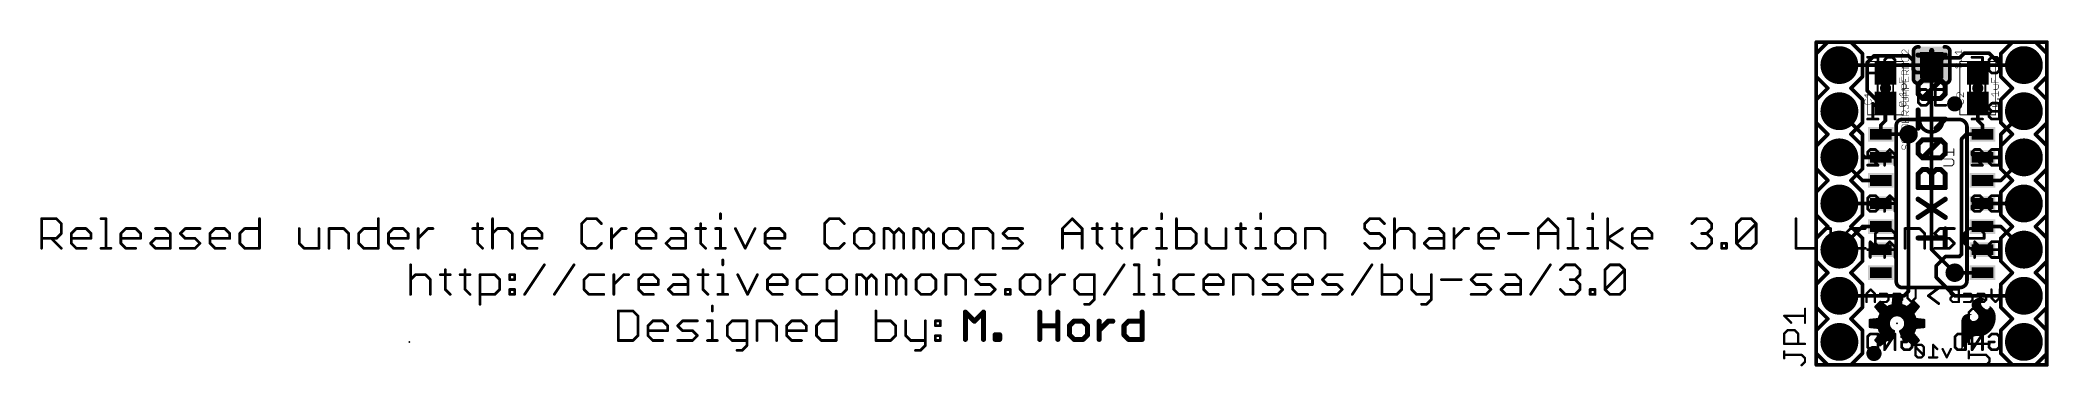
# Model space of a CAD drawing. Extents: x -98 to 13, y 0 to 18.
import ezdxf

# ---------------------------------------------------------------- set-up
doc = ezdxf.new("R2010")
doc.units = 0
for name, color, linetype in [('1', 12, 'CONTINUOUS'), ('16', 132, 'CONTINUOUS'), ('17', 110, 'CONTINUOUS'), ('18', 110, 'CONTINUOUS'), ('20', 53, 'CONTINUOUS'), ('21', 53, 'CONTINUOUS'), ('22', 53, 'CONTINUOUS'), ('23', 53, 'CONTINUOUS'), ('25', 253, 'CONTINUOUS'), ('27', 253, 'CONTINUOUS'), ('29', 253, 'CONTINUOUS'), ('30', 253, 'CONTINUOUS'), ('31', 253, 'CONTINUOUS'), ('39', 12, 'CONTINUOUS'), ('44', 253, 'CONTINUOUS'), ('51', 53, 'CONTINUOUS')]:
    doc.layers.add(name, color=color, linetype=linetype)

# ---------------------------------------------------------------- blocks, each defined once
blk = doc.blocks.new('RECT')
blk.add_solid([(-0.5, -0.5), (0.5, -0.5), (-0.5, 0.5), (0.5, 0.5)])
blk = doc.blocks.new('PIE')
at = {"const_width": 0.5}
blk.add_lwpolyline([(0, -0.25, 1), (0, 0.25, 1), (0, -0.25)], format="xyb", dxfattribs=at)
blk = doc.blocks.new('ROUNDP')
at = {"const_width": 0.5}
blk.add_lwpolyline([(0, -0.25, 1), (0, 0.25, 1), (0, -0.25)], format="xyb", dxfattribs=at)
blk = doc.blocks.new('ROUNDV')
at = {"const_width": 0.5}
blk.add_lwpolyline([(0, -0.25, 1), (0, 0.25, 1), (0, -0.25)], format="xyb", dxfattribs=at)

msp = doc.modelspace()

# ---------------------------------------------------------------- linework, layer by layer
at = {"layer": '1'}
for points, const_width in [([(0, 17.78), (12.7, 17.78)], 0.2032), ([(0, 0), (0, 17.78)], 0.2032), ([(12.7, 17.78), (12.7, 0)], 0.2032), ([(3.175, 17.018), (2.794, 16.637)], 0.2032), ([(2.794, 15.113), (2.794, 16.637)], 0.2032), ([(5.08, 17.018), (3.175, 17.018)], 0.2032), ([(5.334, 16.764), (5.08, 17.018)], 0.2032), ([(5.334, 16.256), (5.334, 16.764)], 0.2032), ([(6.35, 16.9109), (7.8939, 16.9109)], 0.2032), ([(7.8939, 16.9109), (8.1479, 17.1649)], 0.2032), ([(8.1479, 17.1649), (9.5051, 17.1649)], 0.2032), ([(9.5051, 17.1649), (10.16, 16.51)], 0.2032), ([(10.16, 16.51), (11.43, 16.51)], 0.2032), ([(5.4927, 16.0973), (5.334, 16.256)], 0.2032), ([(6.35, 16.0973), (5.4927, 16.0973)], 0.2032), ([(3.317, 14.59), (2.794, 15.113)], 0.2032), ([(3.81, 14.39), (3.317, 14.59)], 0.2032), ([(3.81, 14.39), (3.81, 13.97)], 0.254), ([(3.81, 13.462), (3.81, 14.39)], 0.2032), ([(8.89, 14.39), (8.89, 13.97)], 0.254), ([(8.89, 13.462), (8.89, 14.39)], 0.2032), ([(2.54, 12.7), (1.27, 13.97)], 0.2032), ([(3.55, 13.202), (3.81, 13.462)], 0.2032), ([(3.55, 12.7), (3.55, 13.202)], 0.2032), ([(9.15, 13.202), (8.89, 13.462)], 0.2032), ([(9.15, 12.7), (9.15, 13.202)], 0.2032), ([(10.16, 12.7), (11.43, 13.97)], 0.2032), ([(2.54, 11.557), (2.54, 12.7)], 0.2032), ([(3.55, 12.7), (5.08, 12.7)], 0.2032), ([(8.255, 12.7), (8.001, 12.446)], 0.2032), ([(8.001, 12.446), (8.001, 6.096)], 0.2032), ([(9.15, 12.7), (8.255, 12.7)], 0.2032), ([(10.16, 11.557), (10.16, 12.7)], 0.2032), ([(2.54, 10.16), (1.27, 11.43)], 0.2032), ([(2.667, 11.43), (2.54, 11.557)], 0.2032), ([(3.55, 11.43), (2.667, 11.43)], 0.2032), ([(9.15, 11.43), (10.033, 11.43)], 0.2032), ([(10.033, 11.43), (10.16, 11.557)], 0.2032), ([(10.16, 10.16), (11.43, 11.43)], 0.2032), ([(3.55, 10.16), (2.54, 10.16)], 0.2032), ([(9.15, 10.16), (10.16, 10.16)], 0.2032), ([(3.55, 8.89), (1.27, 8.89)], 0.2032), ([(9.15, 8.89), (11.43, 8.89)], 0.2032), ([(2.54, 7.62), (1.27, 6.35)], 0.2032), ([(3.55, 7.62), (2.54, 7.62)], 0.2032), ([(9.15, 7.62), (10.16, 7.62)], 0.2032), ([(10.16, 7.62), (11.43, 6.35)], 0.2032), ([(7.112, 5.969), (6.604, 5.461)], 0.2032), ([(6.604, 5.461), (6.604, 4.826)], 0.2032), ([(7.874, 5.969), (7.112, 5.969)], 0.2032), ([(8.001, 6.096), (7.874, 5.969)], 0.2032), ([(6.604, 4.826), (7.62, 3.81)], 0.2032), ([(9.15, 5.08), (7.62, 5.08)], 0.2032), ([(7.62, 3.81), (11.43, 3.81)], 0.2032), ([(12.7, 0), (0, 0)], 0.2032)]:
    msp.add_lwpolyline(points, dxfattribs=dict(at, const_width=const_width))
for points, const_width in [([(0, 17.8308, 1), (0, 17.7292)], 0.1016), ([(0.0508, 17.78, 1), (-0.0508, 17.78)], 0.1016), ([(12.7508, 17.78, 1), (12.6492, 17.78)], 0.1016), ([(12.7, 17.7292, 1), (12.7, 17.8308)], 0.1016), ([(2.8448, 16.637, 1), (2.7432, 16.637)], 0.1016), ([(2.7581, 16.6729, 1), (2.8299, 16.6011)], 0.1016), ([(3.175, 17.0688, 1), (3.175, 16.9672)], 0.1016), ([(3.2109, 16.9821, 1), (3.1391, 17.0539)], 0.1016), ([(5.1159, 17.0539, 1), (5.0441, 16.9821)], 0.1016), ([(5.08, 16.9672, 1), (5.08, 17.0688)], 0.1016), ([(5.3848, 16.764, 1), (5.2832, 16.764)], 0.1016), ([(5.2981, 16.7281, 1), (5.3699, 16.7999)], 0.1016), ([(6.35, 16.9617, 1), (6.35, 16.8601)], 0.1016), ([(7.858, 16.9468, 1), (7.9298, 16.875)], 0.1016), ([(7.8939, 16.8601, 1), (7.8939, 16.9617)], 0.1016), ([(8.1479, 17.2157, 1), (8.1479, 17.1141)], 0.1016), ([(8.1838, 17.129, 1), (8.112, 17.2008)], 0.1016), ([(9.541, 17.2008, 1), (9.4692, 17.129)], 0.1016), ([(9.5051, 17.1141, 1), (9.5051, 17.2157)], 0.1016), ([(10.16, 16.5608, 1), (10.16, 16.4592)], 0.1016), ([(10.1241, 16.4741, 1), (10.1959, 16.5459)], 0.1016), ([(11.43, 16.4592, 1), (11.43, 16.5608)], 0.1016), ([(5.3699, 16.2919, 1), (5.2981, 16.2201)], 0.1016), ([(5.2832, 16.256, 1), (5.3848, 16.256)], 0.1016), ([(5.4927, 16.1481, 1), (5.4927, 16.0465)], 0.1016), ([(5.4568, 16.0614, 1), (5.5286, 16.1332)], 0.1016), ([(6.35, 16.0465, 1), (6.35, 16.1481)], 0.1016), ([(2.8299, 15.1489, 1), (2.7581, 15.0771)], 0.1016), ([(2.7432, 15.113, 1), (2.8448, 15.113)], 0.1016), ([(3.3361, 14.6371, 1), (3.2979, 14.5429)], 0.1016), ([(3.2811, 14.5541, 1), (3.3529, 14.6259)], 0.1016), ([(3.8735, 14.39, 1), (3.7465, 14.39)], 0.127), ([(3.8608, 14.39, 1), (3.7592, 14.39)], 0.1016), ([(3.7909, 14.3429, 1), (3.8291, 14.4371)], 0.1016), ([(8.9535, 14.39, 1), (8.8265, 14.39)], 0.127), ([(8.9408, 14.39, 1), (8.8392, 14.39)], 0.1016), ([(1.3059, 14.0059, 1), (1.2341, 13.9341)], 0.1016), ([(3.6008, 13.202, 1), (3.4992, 13.202)], 0.1016), ([(3.5141, 13.2379, 1), (3.5859, 13.1661)], 0.1016), ([(3.7465, 13.97, 1), (3.8735, 13.97)], 0.127), ([(3.7592, 13.462, 1), (3.8608, 13.462)], 0.1016), ([(3.8459, 13.4261, 1), (3.7741, 13.4979)], 0.1016), ([(8.8265, 13.97, 1), (8.9535, 13.97)], 0.127), ([(8.9259, 13.4979, 1), (8.8541, 13.4261)], 0.1016), ([(8.8392, 13.462, 1), (8.9408, 13.462)], 0.1016), ([(9.2008, 13.202, 1), (9.0992, 13.202)], 0.1016), ([(9.1141, 13.1661, 1), (9.1859, 13.2379)], 0.1016), ([(11.4659, 13.9341, 1), (11.3941, 14.0059)], 0.1016), ([(2.5908, 12.7, 1), (2.4892, 12.7)], 0.1016), ([(2.5041, 12.6641, 1), (2.5759, 12.7359)], 0.1016), ([(3.55, 12.7508, 1), (3.55, 12.6492)], 0.1016), ([(3.4992, 12.7, 1), (3.6008, 12.7)], 0.1016), ([(5.08, 12.6492, 1), (5.08, 12.7508)], 0.1016), ([(8.0518, 12.446, 1), (7.9502, 12.446)], 0.1016), ([(7.9651, 12.4819, 1), (8.0369, 12.4101)], 0.1016), ([(8.255, 12.7508, 1), (8.255, 12.6492)], 0.1016), ([(8.2909, 12.6641, 1), (8.2191, 12.7359)], 0.1016), ([(9.0992, 12.7, 1), (9.2008, 12.7)], 0.1016), ([(9.15, 12.6492, 1), (9.15, 12.7508)], 0.1016), ([(10.2108, 12.7, 1), (10.1092, 12.7)], 0.1016), ([(10.1241, 12.7359, 1), (10.1959, 12.6641)], 0.1016), ([(1.3059, 11.4659, 1), (1.2341, 11.3941)], 0.1016), ([(2.5759, 11.5929, 1), (2.5041, 11.5211)], 0.1016), ([(2.4892, 11.557, 1), (2.5908, 11.557)], 0.1016), ([(2.667, 11.4808, 1), (2.667, 11.3792)], 0.1016), ([(2.6311, 11.3941, 1), (2.7029, 11.4659)], 0.1016), ([(3.55, 11.3792, 1), (3.55, 11.4808)], 0.1016), ([(9.15, 11.4808, 1), (9.15, 11.3792)], 0.1016), ([(9.9971, 11.4659, 1), (10.0689, 11.3941)], 0.1016), ([(10.033, 11.3792, 1), (10.033, 11.4808)], 0.1016), ([(10.1092, 11.557, 1), (10.2108, 11.557)], 0.1016), ([(10.1959, 11.5211, 1), (10.1241, 11.5929)], 0.1016), ([(11.4659, 11.3941, 1), (11.3941, 11.4659)], 0.1016), ([(2.54, 10.2108, 1), (2.54, 10.1092)], 0.1016), ([(2.5041, 10.1241, 1), (2.5759, 10.1959)], 0.1016), ([(3.55, 10.1092, 1), (3.55, 10.2108)], 0.1016), ([(9.15, 10.2108, 1), (9.15, 10.1092)], 0.1016), ([(10.1241, 10.1959, 1), (10.1959, 10.1241)], 0.1016), ([(10.16, 10.1092, 1), (10.16, 10.2108)], 0.1016), ([(1.27, 8.9408, 1), (1.27, 8.8392)], 0.1016), ([(3.55, 8.8392, 1), (3.55, 8.9408)], 0.1016), ([(9.15, 8.9408, 1), (9.15, 8.8392)], 0.1016), ([(11.43, 8.8392, 1), (11.43, 8.9408)], 0.1016), ([(2.54, 7.6708, 1), (2.54, 7.5692)], 0.1016), ([(2.5759, 7.5841, 1), (2.5041, 7.6559)], 0.1016), ([(3.55, 7.5692, 1), (3.55, 7.6708)], 0.1016), ([(9.15, 7.6708, 1), (9.15, 7.5692)], 0.1016), ([(10.1959, 7.6559, 1), (10.1241, 7.5841)], 0.1016), ([(10.16, 7.5692, 1), (10.16, 7.6708)], 0.1016), ([(1.2341, 6.3859, 1), (1.3059, 6.3141)], 0.1016), ([(6.6548, 5.461, 1), (6.5532, 5.461)], 0.1016), ([(6.5681, 5.4969, 1), (6.6399, 5.4251)], 0.1016), ([(7.112, 6.0198, 1), (7.112, 5.9182)], 0.1016), ([(7.1479, 5.9331, 1), (7.0761, 6.0049)], 0.1016), ([(7.8381, 6.0049, 1), (7.9099, 5.9331)], 0.1016), ([(7.874, 5.9182, 1), (7.874, 6.0198)], 0.1016), ([(7.9502, 6.096, 1), (8.0518, 6.096)], 0.1016), ([(8.0369, 6.0601, 1), (7.9651, 6.1319)], 0.1016), ([(11.3941, 6.3141, 1), (11.4659, 6.3859)], 0.1016), ([(6.6399, 4.8619, 1), (6.5681, 4.7901)], 0.1016), ([(6.5532, 4.826, 1), (6.6548, 4.826)], 0.1016), ([(7.62, 5.1308, 1), (7.62, 5.0292)], 0.1016), ([(9.15, 5.0292, 1), (9.15, 5.1308)], 0.1016), ([(7.62, 3.8608, 1), (7.62, 3.7592)], 0.1016), ([(7.5841, 3.7741, 1), (7.6559, 3.8459)], 0.1016), ([(11.43, 3.7592, 1), (11.43, 3.8608)], 0.1016), ([(0, 0.0508, 1), (0, -0.0508)], 0.1016), ([(-0.0508, 0, 1), (0.0508, 0)], 0.1016), ([(12.6492, 0, 1), (12.7508, 0)], 0.1016), ([(12.7, -0.0508, 1), (12.7, 0.0508)], 0.1016)]:
    msp.add_lwpolyline(points, format="xyb", dxfattribs=dict(at, const_width=const_width))
at = {"layer": '16'}
for points, const_width in [([(0, 17.78), (12.7, 17.78)], 0.2032), ([(0, 0), (0, 17.78)], 0.2032), ([(12.7, 17.78), (12.7, 0)], 0.2032), ([(6.35, 16.51), (1.27, 16.51)], 0.2032), ([(6.35, 6.35), (6.35, 16.51)], 0.2032), ([(11.43, 16.51), (6.35, 16.51)], 0.2032), ([(5.08, 12.7), (5.08, 4.064)], 0.2032), ([(7.62, 5.08), (6.35, 6.35)], 0.2032), ([(4.826, 3.81), (1.27, 3.81)], 0.2032), ([(5.08, 4.064), (4.826, 3.81)], 0.2032), ([(5.5691, 1.1055), (5.4547, 0.9911)], 0.127), ([(5.7979, 1.1055), (5.5691, 1.1055)], 0.127), ([(5.9123, 0.9911), (5.7979, 1.1055)], 0.127), ([(6.6607, 0.8767), (6.4319, 1.1055)], 0.127), ([(6.4319, 1.1055), (6.4319, 0.4191)], 0.127), ([(12.7, 0), (0, 0)], 0.2032), ([(5.4547, 0.9911), (5.4547, 0.5335)], 0.127), ([(5.9123, 0.5335), (5.4547, 0.9911)], 0.127), ([(5.4547, 0.5335), (5.5691, 0.4191)], 0.127), ([(5.5691, 0.4191), (5.7979, 0.4191)], 0.127), ([(5.7979, 0.4191), (5.9123, 0.5335)], 0.127), ([(5.9123, 0.5335), (5.9123, 0.9911)], 0.127), ([(6.6607, 0.4191), (6.2031, 0.4191)], 0.127), ([(7.1803, 0.4191), (6.9515, 0.8767)], 0.127), ([(7.4091, 0.8767), (7.1803, 0.4191)], 0.127)]:
    msp.add_lwpolyline(points, dxfattribs=dict(at, const_width=const_width))
for points, const_width in [([(0, 17.8308, 1), (0, 17.7292)], 0.1016), ([(0.0508, 17.78, 1), (-0.0508, 17.78)], 0.1016), ([(12.7508, 17.78, 1), (12.6492, 17.78)], 0.1016), ([(12.7, 17.7292, 1), (12.7, 17.8308)], 0.1016), ([(1.27, 16.5608, 1), (1.27, 16.4592)], 0.1016), ([(6.4008, 16.51, 1), (6.2992, 16.51)], 0.1016), ([(6.35, 16.5608, 1), (6.35, 16.4592)], 0.1016), ([(6.35, 16.4592, 1), (6.35, 16.5608)], 0.1016), ([(11.43, 16.4592, 1), (11.43, 16.5608)], 0.1016), ([(5.1308, 12.7, 1), (5.0292, 12.7)], 0.1016), ([(6.3859, 6.3859, 1), (6.3141, 6.3141)], 0.1016), ([(6.2992, 6.35, 1), (6.4008, 6.35)], 0.1016), ([(7.5841, 5.0441, 1), (7.6559, 5.1159)], 0.1016), ([(1.27, 3.8608, 1), (1.27, 3.7592)], 0.1016), ([(4.7901, 3.8459, 1), (4.8619, 3.7741)], 0.1016), ([(4.826, 3.7592, 1), (4.826, 3.8608)], 0.1016), ([(5.0292, 4.064, 1), (5.1308, 4.064)], 0.1016), ([(5.1159, 4.0281, 1), (5.0441, 4.0999)], 0.1016), ([(5.5691, 1.1372, 1), (5.5691, 1.0737)], 0.0635), ([(5.5916, 1.083, 1), (5.5466, 1.1279)], 0.0635), ([(5.8203, 1.1279, 1), (5.7754, 1.083)], 0.0635), ([(5.7979, 1.0737, 1), (5.7979, 1.1372)], 0.0635), ([(6.4637, 1.1055, 1), (6.4002, 1.1055)], 0.0635), ([(6.4544, 1.1279, 1), (6.4095, 1.083)], 0.0635), ([(0, 0.0508, 1), (0, -0.0508)], 0.1016), ([(-0.0508, 0, 1), (0.0508, 0)], 0.1016), ([(5.4772, 1.0135, 1), (5.4322, 0.9686)], 0.0635), ([(5.4322, 1.0135, 1), (5.4772, 0.9686)], 0.0635), ([(5.4772, 0.5559, 1), (5.4322, 0.511)], 0.0635), ([(5.4864, 0.9911, 1), (5.423, 0.9911)], 0.0635), ([(5.423, 0.5335, 1), (5.4864, 0.5335)], 0.0635), ([(5.5691, 0.4509, 1), (5.5691, 0.3874)], 0.0635), ([(5.5466, 0.3966, 1), (5.5916, 0.4416)], 0.0635), ([(5.7754, 0.4416, 1), (5.8203, 0.3966)], 0.0635), ([(5.7979, 0.3874, 1), (5.7979, 0.4509)], 0.0635), ([(5.944, 0.9911, 1), (5.8805, 0.9911)], 0.0635), ([(5.8805, 0.5335, 1), (5.944, 0.5335)], 0.0635), ([(5.8898, 0.9686, 1), (5.9347, 1.0135)], 0.0635), ([(5.9347, 0.511, 1), (5.8898, 0.5559)], 0.0635), ([(5.8898, 0.511, 1), (5.9347, 0.5559)], 0.0635), ([(6.2031, 0.4509, 1), (6.2031, 0.3874)], 0.0635), ([(6.4002, 0.4191, 1), (6.4637, 0.4191)], 0.0635), ([(6.6383, 0.8542, 1), (6.6832, 0.8991)], 0.0635), ([(6.6607, 0.3874, 1), (6.6607, 0.4509)], 0.0635), ([(6.9799, 0.8909, 1), (6.9231, 0.8625)], 0.0635), ([(7.1519, 0.4333, 1), (7.2087, 0.4049)], 0.0635), ([(7.1519, 0.4049, 1), (7.2087, 0.4333)], 0.0635), ([(7.4375, 0.8625, 1), (7.3807, 0.8909)], 0.0635), ([(12.6492, 0, 1), (12.7508, 0)], 0.1016), ([(12.7, -0.0508, 1), (12.7, 0.0508)], 0.1016)]:
    msp.add_lwpolyline(points, format="xyb", dxfattribs=dict(at, const_width=const_width))
at = {"layer": '20', "const_width": 0.2032}
for points in [[(12.7, 17.78), (0, 17.78)], [(0, 17.78), (0, 0)], [(12.68, 0), (12.7, 17.78)], [(0, 0), (12.68, 0)]]:
    msp.add_lwpolyline(points, dxfattribs=at)
at = {"layer": '20', "const_width": 0.1016}
for points in [[(0, 17.8308, 1), (0, 17.7292)], [(0.0508, 17.78, 1), (-0.0508, 17.78)], [(12.7508, 17.7799, 1), (12.6492, 17.7801)], [(12.7, 17.7292, 1), (12.7, 17.8308)], [(0, 0.0508, 1), (0, -0.0508)], [(-0.0508, 0, 1), (0.0508, 0)], [(12.6292, 0.0001, 1), (12.7308, -0.0001)], [(12.68, -0.0508, 1), (12.68, 0.0508)]]:
    msp.add_lwpolyline(points, format="xyb", dxfattribs=at)
at = {"layer": '21'}
for points, const_width in [([(0, 17.145), (0.635, 17.78)], 0.2032), ([(0.635, 17.78), (1.905, 17.78)], 0.2032), ([(1.905, 17.78), (2.54, 17.145)], 0.2032), ([(10.16, 17.145), (10.795, 17.78)], 0.2032), ([(10.795, 17.78), (12.065, 17.78)], 0.2032), ([(12.065, 17.78), (12.7, 17.145)], 0.2032), ([(0, 15.875), (0, 17.145)], 0.2032), ([(2.54, 17.145), (2.54, 15.875)], 0.2032), ([(5.35, 15.71), (5.35, 17.31)], 0.2032), ([(7.35, 17.31), (7.35, 15.71)], 0.2032), ([(10.16, 15.875), (10.16, 17.145)], 0.2032), ([(12.7, 17.145), (12.7, 15.875)], 0.2032), ([(0, 15.875), (0.635, 15.24)], 0.2032), ([(1.905, 15.24), (2.54, 15.875)], 0.2032), ([(3.7795, 15.24), (3.8405, 15.24)], 0.5588), ([(8.8595, 15.24), (8.9205, 15.24)], 0.5588), ([(10.16, 15.875), (10.795, 15.24)], 0.2032), ([(12.065, 15.24), (12.7, 15.875)], 0.2032), ([(0, 14.605), (0.635, 15.24)], 0.2032), ([(0, 13.335), (0, 14.605)], 0.2032), ([(1.905, 15.24), (2.54, 14.605)], 0.2032), ([(2.54, 14.605), (2.54, 13.335)], 0.2032), ([(5.7617, 15.1645), (5.6177, 15.0205)], 0.1524), ([(5.6177, 15.0205), (5.6177, 14.4443)], 0.1524), ([(5.6177, 14.4443), (5.7617, 14.3002)], 0.1524), ([(6.0499, 15.1645), (5.7617, 15.1645)], 0.1524), ([(6.1939, 15.0205), (6.0499, 15.1645)], 0.1524), ([(6.0499, 14.3002), (6.1939, 14.4443)], 0.1524), ([(6.1939, 14.4443), (6.1939, 15.0205)], 0.1524), ([(7.1294, 15.1645), (6.5532, 15.1645)], 0.1524), ([(6.5532, 15.1645), (6.5532, 14.3002)], 0.1524), ([(6.5532, 14.7324), (6.8413, 14.7324)], 0.1524), ([(10.16, 14.605), (10.795, 15.24)], 0.2032), ([(10.16, 13.335), (10.16, 14.605)], 0.2032), ([(12.065, 15.24), (12.7, 14.605)], 0.2032), ([(12.7, 14.605), (12.7, 13.335)], 0.2032), ([(0.635, 12.7), (0, 13.335)], 0.2032), ([(2.54, 13.335), (1.905, 12.7)], 0.2032), ([(4.6847, 13.5128), (5.6896, 13.5128)], 0.2032), ([(5.7617, 14.3002), (6.0499, 14.3002)], 0.1524), ([(6.5532, 14.3002), (7.1294, 14.3002)], 0.1524), ([(7.8026, 13.5128), (6.9596, 13.5128)], 0.2032), ([(10.795, 12.7), (10.16, 13.335)], 0.2032), ([(12.7, 13.335), (12.065, 12.7)], 0.2032), ([(0, 12.065), (0.635, 12.7)], 0.2032), ([(0, 10.795), (0, 12.065)], 0.2032), ([(1.905, 12.7), (2.54, 12.065)], 0.2032), ([(2.54, 12.065), (2.54, 10.795)], 0.2032), ([(4.4037, 13.1318), (4.4037, 4.5482)], 0.2032), ([(8.2963, 4.6482), (8.2963, 13.1318)], 0.2032), ([(10.16, 12.065), (10.795, 12.7)], 0.2032), ([(10.16, 10.795), (10.16, 12.065)], 0.2032), ([(12.065, 12.7), (12.7, 12.065)], 0.2032), ([(12.7, 12.065), (12.7, 10.795)], 0.2032), ([(0.635, 10.16), (0, 10.795)], 0.2032), ([(0, 9.525), (0.635, 10.16)], 0.2032), ([(2.54, 10.795), (1.905, 10.16)], 0.2032), ([(1.905, 10.16), (2.54, 9.525)], 0.2032), ([(10.795, 10.16), (10.16, 10.795)], 0.2032), ([(10.16, 9.525), (10.795, 10.16)], 0.2032), ([(12.7, 10.795), (12.065, 10.16)], 0.2032), ([(12.065, 10.16), (12.7, 9.525)], 0.2032), ([(0, 8.255), (0, 9.525)], 0.2032), ([(2.54, 9.525), (2.54, 8.255)], 0.2032), ([(10.16, 8.255), (10.16, 9.525)], 0.2032), ([(12.7, 9.525), (12.7, 8.255)], 0.2032), ([(0, 8.255), (0.635, 7.62)], 0.2032), ([(1.905, 7.62), (2.54, 8.255)], 0.2032), ([(10.16, 8.255), (10.795, 7.62)], 0.2032), ([(12.065, 7.62), (12.7, 8.255)], 0.2032), ([(0, 6.985), (0.635, 7.62)], 0.2032), ([(0, 5.715), (0, 6.985)], 0.2032), ([(1.905, 7.62), (2.54, 6.985)], 0.2032), ([(2.54, 6.985), (2.54, 5.715)], 0.2032), ([(10.16, 6.985), (10.795, 7.62)], 0.2032), ([(10.16, 5.715), (10.16, 6.985)], 0.2032), ([(12.065, 7.62), (12.7, 6.985)], 0.2032), ([(12.7, 6.985), (12.7, 5.715)], 0.2032), ([(0.635, 5.08), (0, 5.715)], 0.2032), ([(2.54, 5.715), (1.905, 5.08)], 0.2032), ([(10.795, 5.08), (10.16, 5.715)], 0.2032), ([(12.7, 5.715), (12.065, 5.08)], 0.2032), ([(0, 4.445), (0.635, 5.08)], 0.2032), ([(0, 3.175), (0, 4.445)], 0.2032), ([(1.905, 5.08), (2.54, 4.445)], 0.2032), ([(2.54, 4.445), (2.54, 3.175)], 0.2032), ([(10.16, 4.445), (10.795, 5.08)], 0.2032), ([(10.16, 3.175), (10.16, 4.445)], 0.2032), ([(12.065, 5.08), (12.7, 4.445)], 0.2032), ([(12.7, 4.445), (12.7, 3.175)], 0.2032), ([(3.5215, 3.468), (3.263, 3.2095)], 0.15), ([(3.3535, 3.3), (3.7275, 3.3)], 0.15), ([(3.5035, 3.45), (3.5436, 3.45)], 0.15), ([(3.8985, 3.1606), (3.5215, 3.468)], 0.15), ([(4.213, 3.2909), (4.0503, 3.2388)], 0.15), ([(4.2622, 3.7748), (4.213, 3.2909)], 0.15), ([(4.2139, 3.3), (4.6761, 3.3)], 0.15), ([(4.2292, 3.45), (4.6608, 3.45)], 0.15), ([(4.2444, 3.6), (4.6456, 3.6)], 0.15), ([(4.2597, 3.75), (4.6303, 3.75)], 0.15), ([(4.6278, 3.7748), (4.2622, 3.7748)], 0.15), ([(4.677, 3.2909), (4.6278, 3.7748)], 0.15), ([(4.8397, 3.2388), (4.677, 3.2909)], 0.15), ([(4.7847, 4.2672), (7.9153, 4.2672)], 0.2032), ([(5.3685, 3.468), (4.9915, 3.1606)], 0.15), ([(5.1625, 3.3), (5.5365, 3.3)], 0.15), ([(5.3464, 3.45), (5.3865, 3.45)], 0.15), ([(5.627, 3.2095), (5.3685, 3.468)], 0.15), ([(8.5687, 3.3731), (8.5601, 3.2994)], 0.0254), ([(8.5634, 3.3274), (9.0669, 3.3274)], 0.0254), ([(8.5663, 3.3528), (9.0618, 3.3528)], 0.0254), ([(8.5955, 3.4423), (8.5687, 3.3731)], 0.0254), ([(8.5707, 3.3782), (9.0624, 3.3782)], 0.0254), ([(8.5805, 3.4036), (9.0674, 3.4036)], 0.0254), ([(8.5903, 3.429), (9.075, 3.429)], 0.0254), ([(8.6386, 3.5027), (8.5955, 3.4423)], 0.0254), ([(8.6041, 3.4544), (9.0862, 3.4544)], 0.0254), ([(8.6222, 3.4798), (9.102, 3.4798)], 0.0254), ([(8.7082, 3.5686), (8.6386, 3.5027)], 0.0254), ([(8.6412, 3.5052), (9.1236, 3.5052)], 0.0254), ([(8.6681, 3.5306), (9.1507, 3.5306)], 0.0254), ([(8.6949, 3.556), (9.1978, 3.556)], 0.0254), ([(8.7859, 3.6246), (8.7082, 3.5686)], 0.0254), ([(8.726, 3.5814), (9.365, 3.5814)], 0.0254), ([(8.7612, 3.6068), (9.3323, 3.6068)], 0.0254), ([(8.8639, 3.6634), (8.7859, 3.6246)], 0.0254), ([(8.8012, 3.6322), (9.2827, 3.6322)], 0.0254), ([(8.8522, 3.6576), (9.2241, 3.6576)], 0.0254), ([(8.9479, 3.6866), (8.8639, 3.6634)], 0.0254), ([(8.935, 3.683), (9.1314, 3.683)], 0.0254), ([(9.0348, 3.6932), (8.9479, 3.6866)], 0.0254), ([(9.1249, 3.6846), (9.0348, 3.6932)], 0.0254), ([(9.0614, 3.355), (9.0628, 3.3884)], 0.0254), ([(9.0679, 3.3223), (9.0614, 3.355)], 0.0254), ([(9.0628, 3.3884), (9.0794, 3.4434)], 0.0254), ([(9.0894, 3.2708), (9.0679, 3.3223)], 0.0254), ([(9.0794, 3.4434), (9.1097, 3.4923)], 0.0254), ([(9.1097, 3.4923), (9.1517, 3.5315)], 0.0254), ([(9.2126, 3.6627), (9.1249, 3.6846)], 0.0254), ([(9.1517, 3.5315), (9.2025, 3.5585)], 0.0254), ([(9.2025, 3.5585), (9.2537, 3.573)], 0.0254), ([(9.2355, 3.6525), (9.2126, 3.6627)], 0.0254), ([(9.2711, 3.6373), (9.2355, 3.6525)], 0.0254), ([(9.2537, 3.573), (9.3066, 3.5789)], 0.0254), ([(9.3215, 3.6152), (9.2711, 3.6373)], 0.0254), ([(9.3066, 3.5789), (9.3676, 3.5789)], 0.0254), ([(9.365, 3.5814), (9.3215, 3.6152)], 0.0254), ([(9.3675, 3.5789), (9.365, 3.5814)], 0.0254), ([(9.3676, 3.5789), (9.3675, 3.5789)], 0.0254), ([(0.635, 2.54), (0, 3.175)], 0.2032), ([(0, 1.905), (0.635, 2.54)], 0.2032), ([(2.54, 3.175), (1.905, 2.54)], 0.2032), ([(1.905, 2.54), (2.54, 1.905)], 0.2032), ([(3.4401, 2.518), (2.9562, 2.4688)], 0.15), ([(2.9562, 2.4688), (2.9562, 2.1032)], 0.15), ([(2.9562, 2.4), (3.9906, 2.4)], 0.15), ([(2.9562, 2.25), (3.9805, 2.25)], 0.15), ([(3.263, 3.2095), (3.5704, 2.8325)], 0.15), ([(3.3115, 3.15), (5.5785, 3.15)], 0.15), ([(3.4338, 3), (5.4562, 3)], 0.15), ([(3.4922, 2.6807), (3.4401, 2.518)], 0.15), ([(3.4503, 2.55), (4.0618, 2.55)], 0.15), ([(3.5704, 2.8325), (3.4922, 2.6807)], 0.15), ([(3.5021, 2.7), (4.2325, 2.7)], 0.15), ([(3.5561, 2.85), (5.3339, 2.85)], 0.15), ([(4.0503, 3.2388), (3.8985, 3.1606)], 0.15), ([(3.9762, 2.286), (3.9897, 2.3974)], 0.15), ([(3.9891, 2.1766), (3.9762, 2.286)], 0.15), ([(4.0273, 2.0732), (3.9891, 2.1766)], 0.15), ([(3.9897, 2.3974), (4.0292, 2.5024)], 0.15), ([(4.0292, 2.5024), (4.0926, 2.595)], 0.15), ([(4.0926, 2.595), (4.1761, 2.6699)], 0.15), ([(4.1761, 2.6699), (4.2751, 2.7228)], 0.15), ([(4.2751, 2.7228), (4.3838, 2.7506)], 0.15), ([(4.3838, 2.7506), (4.496, 2.7518)], 0.15), ([(4.496, 2.7518), (4.6052, 2.7264)], 0.15), ([(4.6052, 2.7264), (4.7053, 2.6756)], 0.15), ([(4.6572, 2.7), (5.3879, 2.7)], 0.15), ([(4.7053, 2.6756), (4.7905, 2.6026)], 0.15), ([(4.7905, 2.6026), (4.8559, 2.5114)], 0.15), ([(4.8282, 2.55), (5.4397, 2.55)], 0.15), ([(4.9915, 3.1606), (4.8397, 3.2388)], 0.15), ([(4.8559, 2.5114), (4.8977, 2.4073)], 0.15), ([(4.9026, 2.1845), (4.8653, 2.0787)], 0.15), ([(4.8977, 2.4073), (4.9135, 2.2962)], 0.15), ([(4.8987, 2.4), (5.9338, 2.4)], 0.15), ([(4.9135, 2.2962), (4.9026, 2.1845)], 0.15), ([(4.909, 2.25), (5.9338, 2.25)], 0.15), ([(5.3196, 2.8325), (5.627, 3.2095)], 0.15), ([(5.3978, 2.6807), (5.3196, 2.8325)], 0.15), ([(5.4499, 2.518), (5.3978, 2.6807)], 0.15), ([(5.9338, 2.4688), (5.4499, 2.518)], 0.15), ([(5.9338, 2.1032), (5.9338, 2.4688)], 0.15), ([(8.0081, 2.491), (8.0011, 2.4079)], 0.0254), ([(8.0011, 2.4079), (8.0011, 0.8915)], 0.0254), ([(8.0011, 2.3876), (9.8432, 2.3876)], 0.0254), ([(8.0011, 2.3622), (9.8394, 2.3622)], 0.0254), ([(8.0011, 2.3368), (9.8331, 2.3368)], 0.0254), ([(8.0011, 2.3114), (9.8244, 2.3114)], 0.0254), ([(8.0011, 2.286), (9.8156, 2.286)], 0.0254), ([(8.0011, 2.2606), (9.8069, 2.2606)], 0.0254), ([(8.0011, 2.2352), (9.7981, 2.2352)], 0.0254), ([(8.0011, 2.2098), (9.7894, 2.2098)], 0.0254), ([(8.0015, 2.413), (8.5752, 2.413)], 0.0254), ([(8.0037, 2.4384), (8.5004, 2.4384)], 0.0254), ([(8.0058, 2.4638), (8.4582, 2.4638)], 0.0254), ([(8.0079, 2.4892), (8.4287, 2.4892)], 0.0254), ([(8.0321, 2.5709), (8.0081, 2.491)], 0.0254), ([(8.0151, 2.5146), (8.4079, 2.5146)], 0.0254), ([(8.0228, 2.54), (8.3949, 2.54)], 0.0254), ([(8.0304, 2.5654), (8.3863, 2.5654)], 0.0254), ([(8.0722, 2.6441), (8.0321, 2.5709)], 0.0254), ([(8.043, 2.5908), (8.3806, 2.5908)], 0.0254), ([(8.0569, 2.6162), (8.3798, 2.6162)], 0.0254), ([(8.0708, 2.6416), (8.3801, 2.6416)], 0.0254), ([(8.1192, 2.6991), (8.0722, 2.6441)], 0.0254), ([(8.0918, 2.667), (8.3857, 2.667)], 0.0254), ([(8.1135, 2.6924), (8.3937, 2.6924)], 0.0254), ([(8.1762, 2.7435), (8.1192, 2.6991)], 0.0254), ([(8.1432, 2.7178), (8.4159, 2.7178)], 0.0254), ([(8.1758, 2.7432), (8.4509, 2.7432)], 0.0254), ([(8.241, 2.7756), (8.1762, 2.7435)], 0.0254), ([(8.2269, 2.7686), (8.4859, 2.7686)], 0.0254), ([(8.3109, 2.794), (8.241, 2.7756)], 0.0254), ([(8.4049, 2.8014), (8.3109, 2.794)], 0.0254), ([(8.3109, 2.794), (8.4989, 2.794)], 0.0254), ([(8.3798, 2.6403), (8.3897, 2.6848)], 0.0254), ([(8.3798, 2.5947), (8.3798, 2.6403)], 0.0254), ([(8.3897, 2.5502), (8.3798, 2.5947)], 0.0254), ([(8.3897, 2.6848), (8.3987, 2.7019)], 0.0254), ([(8.4119, 2.5068), (8.3897, 2.5502)], 0.0254), ([(8.3987, 2.7019), (8.4125, 2.7153)], 0.0254), ([(8.4989, 2.794), (8.4049, 2.8014)], 0.0254), ([(8.4456, 2.4714), (8.4119, 2.5068)], 0.0254), ([(8.4125, 2.7153), (8.4964, 2.7762)], 0.0254), ([(8.509, 2.4332), (8.4456, 2.4714)], 0.0254), ([(8.4964, 2.7762), (8.5121, 2.7846)], 0.0254), ([(8.5472, 2.7864), (8.4989, 2.794)], 0.0254), ([(8.5798, 2.4116), (8.509, 2.4332)], 0.0254), ([(8.5121, 2.7846), (8.5295, 2.7881)], 0.0254), ([(8.5295, 2.7881), (8.5472, 2.7864)], 0.0254), ([(8.5601, 3.2994), (8.57, 3.2259)], 0.0254), ([(8.5604, 3.302), (9.0764, 3.302)], 0.0254), ([(8.5632, 3.2766), (9.087, 3.2766)], 0.0254), ([(8.5666, 3.2512), (9.1015, 3.2512)], 0.0254), ([(8.57, 3.2259), (8.598, 3.1572)], 0.0254), ([(8.5701, 3.2258), (9.1172, 3.2258)], 0.0254), ([(8.6538, 2.4079), (8.5798, 2.4116)], 0.0254), ([(8.5804, 3.2004), (9.1383, 3.2004)], 0.0254), ([(8.5908, 3.175), (9.1619, 3.175)], 0.0254), ([(8.598, 3.1572), (8.7166, 2.9814)], 0.0254), ([(8.6031, 3.1496), (9.1915, 3.1496)], 0.0254), ([(8.6203, 3.1242), (9.2255, 3.1242)], 0.0254), ([(8.6374, 3.0988), (9.2607, 3.0988)], 0.0254), ([(8.7171, 2.418), (8.6538, 2.4079)], 0.0254), ([(8.6545, 3.0734), (9.2988, 3.0734)], 0.0254), ([(8.6717, 3.048), (9.3634, 3.048)], 0.0254), ([(8.6858, 2.413), (9.8471, 2.413)], 0.0254), ([(8.6888, 3.0226), (9.7578, 3.0226)], 0.0254), ([(8.7059, 2.9972), (9.7714, 2.9972)], 0.0254), ([(8.7166, 2.9814), (8.8621, 2.827)], 0.0254), ([(8.7778, 2.4385), (8.7171, 2.418)], 0.0254), ([(8.7256, 2.9718), (9.7851, 2.9718)], 0.0254), ([(8.7496, 2.9464), (9.7987, 2.9464)], 0.0254), ([(8.7735, 2.921), (9.8095, 2.921)], 0.0254), ([(8.7775, 2.4384), (9.8509, 2.4384)], 0.0254), ([(8.8342, 2.4689), (8.7778, 2.4385)], 0.0254), ([(8.7974, 2.8956), (9.8186, 2.8956)], 0.0254), ([(8.8214, 2.8702), (9.8277, 2.8702)], 0.0254), ([(8.8247, 2.4638), (9.8548, 2.4638)], 0.0254), ([(8.879, 2.5074), (8.8342, 2.4689)], 0.0254), ([(8.8453, 2.8448), (9.8368, 2.8448)], 0.0254), ([(8.8579, 2.4892), (9.8586, 2.4892)], 0.0254), ([(8.8621, 2.827), (8.9004, 2.7821)], 0.0254), ([(8.8686, 2.8194), (9.8431, 2.8194)], 0.0254), ([(8.9124, 2.5561), (8.879, 2.5074)], 0.0254), ([(8.884, 2.5146), (9.8625, 2.5146)], 0.0254), ([(8.8902, 2.794), (9.8482, 2.794)], 0.0254), ([(8.9004, 2.7821), (8.9259, 2.7288)], 0.0254), ([(8.9014, 2.54), (9.8663, 2.54)], 0.0254), ([(8.9069, 2.7686), (9.8532, 2.7686)], 0.0254), ([(8.932, 2.6118), (8.9124, 2.5561)], 0.0254), ([(8.9157, 2.5654), (9.8655, 2.5654)], 0.0254), ([(8.919, 2.7432), (9.8583, 2.7432)], 0.0254), ([(8.9246, 2.5908), (9.8648, 2.5908)], 0.0254), ([(8.9259, 2.7288), (8.9366, 2.6707)], 0.0254), ([(8.9279, 2.7178), (9.8608, 2.7178)], 0.0254), ([(8.9366, 2.6707), (8.932, 2.6118)], 0.0254), ([(8.9324, 2.6162), (9.864, 2.6162)], 0.0254), ([(8.9326, 2.6924), (9.8616, 2.6924)], 0.0254), ([(8.9344, 2.6416), (9.8632, 2.6416)], 0.0254), ([(8.9364, 2.667), (9.8624, 2.667)], 0.0254), ([(9.1187, 3.2233), (9.0894, 3.2708)], 0.0254), ([(9.155, 3.1809), (9.1187, 3.2233)], 0.0254), ([(9.1974, 3.1445), (9.155, 3.1809)], 0.0254), ([(9.2888, 3.0785), (9.1974, 3.1445)], 0.0254), ([(9.3401, 3.0523), (9.2888, 3.0785)], 0.0254), ([(9.3967, 3.0419), (9.3401, 3.0523)], 0.0254), ([(9.4539, 3.048), (9.3967, 3.0419)], 0.0254), ([(9.4743, 3.0556), (9.4539, 3.048)], 0.0254), ([(9.4539, 3.048), (9.7395, 3.048)], 0.0254), ([(9.5132, 3.0824), (9.4743, 3.0556)], 0.0254), ([(9.5001, 3.0734), (9.7193, 3.0734)], 0.0254), ([(9.5428, 3.1191), (9.5132, 3.0824)], 0.0254), ([(9.5264, 3.0988), (9.699, 3.0988)], 0.0254), ([(9.5485, 3.1326), (9.5428, 3.1191)], 0.0254), ([(9.545, 3.1242), (9.6788, 3.1242)], 0.0254), ([(9.5505, 3.1471), (9.5485, 3.1326)], 0.0254), ([(9.6631, 3.1439), (9.5505, 3.236)], 0.0254), ([(9.5505, 3.236), (9.5505, 3.1471)], 0.0254), ([(9.5505, 3.2258), (9.563, 3.2258)], 0.0254), ([(9.5505, 3.2004), (9.594, 3.2004)], 0.0254), ([(9.5505, 3.175), (9.6251, 3.175)], 0.0254), ([(9.5505, 3.1496), (9.6561, 3.1496)], 0.0254), ([(9.7537, 3.0302), (9.6631, 3.1439)], 0.0254), ([(9.8038, 2.9368), (9.7537, 3.0302)], 0.0254), ([(9.7747, 2.1671), (9.8375, 2.3495)], 0.0254), ([(9.8396, 2.837), (9.8038, 2.9368)], 0.0254), ([(9.8375, 2.3495), (9.8663, 2.5402)], 0.0254), ([(9.8603, 2.733), (9.8396, 2.837)], 0.0254), ([(9.8663, 2.5402), (9.8603, 2.733)], 0.0254), ([(10.795, 2.54), (10.16, 3.175)], 0.2032), ([(10.16, 1.905), (10.795, 2.54)], 0.2032), ([(12.7, 3.175), (12.065, 2.54)], 0.2032), ([(12.065, 2.54), (12.7, 1.905)], 0.2032), ([(0, 0.635), (0, 1.905)], 0.2032), ([(2.54, 1.905), (2.54, 0.635)], 0.2032), ([(2.9562, 2.1032), (3.4401, 2.054)], 0.15), ([(2.9877, 2.1), (4.0174, 2.1)], 0.15), ([(3.5704, 1.7395), (3.263, 1.3625)], 0.15), ([(3.263, 1.3625), (3.5215, 1.104)], 0.15), ([(3.2755, 1.35), (3.8232, 1.35)], 0.15), ([(3.3751, 1.5), (4.1194, 1.5)], 0.15), ([(3.4255, 1.2), (3.6392, 1.2)], 0.15), ([(3.4401, 2.054), (3.4922, 1.8913)], 0.15), ([(3.4734, 1.95), (4.1226, 1.95)], 0.15), ([(3.4922, 1.8913), (3.5704, 1.7395)], 0.15), ([(3.4974, 1.65), (4.1815, 1.65)], 0.15), ([(3.5215, 1.104), (3.8985, 1.4114)], 0.15), ([(3.5392, 1.8), (4.2437, 1.8)], 0.15), ([(3.8985, 1.4114), (4.0503, 1.3332)], 0.15), ([(4.0177, 1.35), (4.0573, 1.35)], 0.15), ([(4.0885, 1.9815), (4.0273, 2.0732)], 0.15), ([(4.0503, 1.3332), (4.2656, 1.8529)], 0.15), ([(4.1694, 1.9067), (4.0885, 1.9815)], 0.15), ([(4.2656, 1.8529), (4.1694, 1.9067)], 0.15), ([(4.7222, 1.908), (4.6244, 1.8529)], 0.15), ([(4.6244, 1.8529), (4.8397, 1.3332)], 0.15), ([(4.6463, 1.8), (5.3508, 1.8)], 0.15), ([(4.7085, 1.65), (5.3926, 1.65)], 0.15), ([(4.804, 1.9847), (4.7222, 1.908)], 0.15), ([(4.767, 1.95), (5.4166, 1.95)], 0.15), ([(4.7706, 1.5), (5.5149, 1.5)], 0.15), ([(4.8653, 2.0787), (4.804, 1.9847)], 0.15), ([(4.8327, 1.35), (4.8723, 1.35)], 0.15), ([(4.8397, 1.3332), (4.9915, 1.4114)], 0.15), ([(4.8728, 2.1), (5.9023, 2.1)], 0.15), ([(4.9915, 1.4114), (5.3685, 1.104)], 0.15), ([(5.0668, 1.35), (5.6145, 1.35)], 0.15), ([(5.2508, 1.2), (5.4645, 1.2)], 0.15), ([(5.3196, 1.7395), (5.3978, 1.8913)], 0.15), ([(5.627, 1.3625), (5.3196, 1.7395)], 0.15), ([(5.3685, 1.104), (5.627, 1.3625)], 0.15), ([(5.3978, 1.8913), (5.4499, 2.054)], 0.15), ([(5.4499, 2.054), (5.9338, 2.1032)], 0.15), ([(8.0011, 2.1844), (9.7806, 2.1844)], 0.0254), ([(8.0011, 2.159), (9.7701, 2.159)], 0.0254), ([(8.0011, 2.1336), (9.7558, 2.1336)], 0.0254), ([(8.0011, 2.1082), (9.7415, 2.1082)], 0.0254), ([(8.0011, 2.0828), (9.7272, 2.0828)], 0.0254), ([(8.0011, 2.0574), (9.7129, 2.0574)], 0.0254), ([(8.0011, 2.032), (9.6986, 2.032)], 0.0254), ([(8.0011, 2.0066), (9.6843, 2.0066)], 0.0254), ([(8.0011, 1.9812), (9.6658, 1.9812)], 0.0254), ([(8.0011, 1.9558), (9.6455, 1.9558)], 0.0254), ([(8.0011, 1.9304), (9.6252, 1.9304)], 0.0254), ([(8.0011, 1.905), (9.6049, 1.905)], 0.0254), ([(8.0011, 1.8796), (9.5823, 1.8796)], 0.0254), ([(8.0011, 1.8542), (9.5554, 1.8542)], 0.0254), ([(8.0011, 1.8288), (9.5284, 1.8288)], 0.0254), ([(8.0011, 1.8034), (9.5015, 1.8034)], 0.0254), ([(8.0011, 1.778), (9.4699, 1.778)], 0.0254), ([(8.0011, 1.7526), (9.4339, 1.7526)], 0.0254), ([(8.0011, 1.7272), (9.3979, 1.7272)], 0.0254), ([(8.0011, 1.7018), (9.3571, 1.7018)], 0.0254), ([(8.0011, 1.6764), (9.305, 1.6764)], 0.0254), ([(8.0011, 1.651), (9.2529, 1.651)], 0.0254), ([(8.0011, 1.6256), (9.1644, 1.6256)], 0.0254), ([(8.0011, 1.6002), (8.9815, 1.6002)], 0.0254), ([(8.0011, 1.5748), (8.6681, 1.5748)], 0.0254), ([(8.0011, 1.5494), (8.6254, 1.5494)], 0.0254), ([(8.0011, 1.524), (8.5827, 1.524)], 0.0254), ([(8.0011, 1.4986), (8.5524, 1.4986)], 0.0254), ([(8.0011, 1.4732), (8.5247, 1.4732)], 0.0254), ([(8.0011, 1.4478), (8.497, 1.4478)], 0.0254), ([(8.0011, 0.8915), (8.4887, 1.4402)], 0.0254), ([(8.0011, 1.4224), (8.4729, 1.4224)], 0.0254), ([(8.0011, 1.397), (8.4503, 1.397)], 0.0254), ([(8.0011, 1.3716), (8.4277, 1.3716)], 0.0254), ([(8.0011, 1.3462), (8.4052, 1.3462)], 0.0254), ([(8.0011, 1.3208), (8.3826, 1.3208)], 0.0254), ([(8.0011, 1.2954), (8.36, 1.2954)], 0.0254), ([(8.0011, 1.27), (8.3375, 1.27)], 0.0254), ([(8.0011, 1.2446), (8.3149, 1.2446)], 0.0254), ([(8.0011, 1.2192), (8.2923, 1.2192)], 0.0254), ([(8.0011, 1.1938), (8.2697, 1.1938)], 0.0254), ([(8.0011, 1.1684), (8.2472, 1.1684)], 0.0254), ([(8.0011, 1.143), (8.2246, 1.143)], 0.0254), ([(8.0011, 1.1176), (8.202, 1.1176)], 0.0254), ([(8.4887, 1.4402), (8.5755, 1.5197)], 0.0254), ([(8.5755, 1.5197), (8.6767, 1.5799)], 0.0254), ([(8.6767, 1.5799), (8.7139, 1.5934)], 0.0254), ([(8.7139, 1.5934), (8.7529, 1.6002)], 0.0254), ([(8.7529, 1.6002), (8.9815, 1.6002)], 0.0254), ([(8.9815, 1.6002), (9.1178, 1.6126)], 0.0254), ([(9.1178, 1.6126), (9.2497, 1.6494)], 0.0254), ([(9.2497, 1.6494), (9.3727, 1.7094)], 0.0254), ([(9.3727, 1.7094), (9.4884, 1.7911)], 0.0254), ([(9.4884, 1.7911), (9.5916, 1.8883)], 0.0254), ([(9.5916, 1.8883), (9.68, 1.999)], 0.0254), ([(9.68, 1.999), (9.7747, 2.1671)], 0.0254), ([(10.16, 0.635), (10.16, 1.905)], 0.2032), ([(12.7, 1.905), (12.7, 0.635)], 0.2032), ([(0, 0.635), (0.635, 0)], 0.2032), ([(0.635, 0), (1.905, 0)], 0.2032), ([(1.905, 0), (2.54, 0.635)], 0.2032), ([(8.0011, 1.0922), (8.1795, 1.0922)], 0.0254), ([(8.0011, 1.0668), (8.1569, 1.0668)], 0.0254), ([(8.0011, 1.0414), (8.1343, 1.0414)], 0.0254), ([(8.0011, 1.016), (8.1117, 1.016)], 0.0254), ([(8.0011, 0.9906), (8.0892, 0.9906)], 0.0254), ([(8.0011, 0.9652), (8.0666, 0.9652)], 0.0254), ([(8.0011, 0.9398), (8.044, 0.9398)], 0.0254), ([(8.0011, 0.9144), (8.0214, 0.9144)], 0.0254), ([(10.16, 0.635), (10.795, 0)], 0.2032), ([(10.795, 0), (12.065, 0)], 0.2032), ([(12.065, 0), (12.7, 0.635)], 0.2032)]:
    msp.add_lwpolyline(points, dxfattribs=dict(at, const_width=const_width))
for points, const_width in [([(0.635, 17.8308, 1), (0.635, 17.7292)], 0.1016), ([(0.6709, 17.7441, 1), (0.5991, 17.8159)], 0.1016), ([(1.9409, 17.8159, 1), (1.8691, 17.7441)], 0.1016), ([(1.905, 17.7292, 1), (1.905, 17.8308)], 0.1016), ([(10.795, 17.8308, 1), (10.795, 17.7292)], 0.1016), ([(10.8309, 17.7441, 1), (10.7591, 17.8159)], 0.1016), ([(12.1009, 17.8159, 1), (12.0291, 17.7441)], 0.1016), ([(12.065, 17.7292, 1), (12.065, 17.8308)], 0.1016), ([(0.0508, 17.145, 1), (-0.0508, 17.145)], 0.1016), ([(-0.0359, 17.1809, 1), (0.0359, 17.1091)], 0.1016), ([(2.5908, 17.145, 1), (2.4892, 17.145)], 0.1016), ([(2.5041, 17.1091, 1), (2.5759, 17.1809)], 0.1016), ([(5.65, 17.51, 0.4144), (5.35, 17.31)], 0.2032), ([(5.4008, 17.31, 1), (5.2992, 17.31)], 0.1016), ([(5.3002, 17.3199, 1), (5.3998, 17.3001)], 0.1016), ([(5.64, 17.4602, 1), (5.66, 17.5598)], 0.1016), ([(7.35, 17.31, 0.4144), (7.05, 17.51)], 0.2032), ([(7.04, 17.5598, 1), (7.06, 17.4602)], 0.1016), ([(7.4008, 17.31, 1), (7.2992, 17.31)], 0.1016), ([(7.3002, 17.3001, 1), (7.3998, 17.3199)], 0.1016), ([(10.2108, 17.145, 1), (10.1092, 17.145)], 0.1016), ([(10.1241, 17.1809, 1), (10.1959, 17.1091)], 0.1016), ([(12.7508, 17.145, 1), (12.6492, 17.145)], 0.1016), ([(12.6641, 17.1091, 1), (12.7359, 17.1809)], 0.1016), ([(0.0359, 15.9109, 1), (-0.0359, 15.8391)], 0.1016), ([(-0.0508, 15.875, 1), (0.0508, 15.875)], 0.1016), ([(2.4892, 15.875, 1), (2.5908, 15.875)], 0.1016), ([(2.5759, 15.8391, 1), (2.5041, 15.9109)], 0.1016), ([(3.7795, 15.3797, 1), (3.7795, 15.1003)], 0.2794), ([(3.8405, 15.1003, 1), (3.8405, 15.3797)], 0.2794), ([(5.35, 15.71, 0.4144), (5.65, 15.51)], 0.2032), ([(5.3998, 15.7199, 1), (5.3002, 15.7001)], 0.1016), ([(5.2992, 15.71, 1), (5.4008, 15.71)], 0.1016), ([(5.66, 15.4602, 1), (5.64, 15.5598)], 0.1016), ([(7.05, 15.51, 0.4146), (7.35, 15.71)], 0.2032), ([(7.06, 15.5598, 1), (7.04, 15.4602)], 0.1016), ([(7.2992, 15.71, 1), (7.4008, 15.71)], 0.1016), ([(7.3998, 15.7001, 1), (7.3002, 15.7199)], 0.1016), ([(8.8595, 15.3797, 1), (8.8595, 15.1003)], 0.2794), ([(8.9205, 15.1003, 1), (8.9205, 15.3797)], 0.2794), ([(10.1959, 15.9109, 1), (10.1241, 15.8391)], 0.1016), ([(10.1092, 15.875, 1), (10.2108, 15.875)], 0.1016), ([(12.6492, 15.875, 1), (12.7508, 15.875)], 0.1016), ([(12.7359, 15.8391, 1), (12.6641, 15.9109)], 0.1016), ([(0.0508, 14.605, 1), (-0.0508, 14.605)], 0.1016), ([(-0.0359, 14.6409, 1), (0.0359, 14.5691)], 0.1016), ([(0.6709, 15.2041, 1), (0.5991, 15.2759)], 0.1016), ([(0.5991, 15.2041, 1), (0.6709, 15.2759)], 0.1016), ([(1.9409, 15.2759, 1), (1.8691, 15.2041)], 0.1016), ([(1.8691, 15.2759, 1), (1.9409, 15.2041)], 0.1016), ([(2.5908, 14.605, 1), (2.4892, 14.605)], 0.1016), ([(2.5041, 14.5691, 1), (2.5759, 14.6409)], 0.1016), ([(5.5907, 15.0474, 1), (5.6446, 14.9935)], 0.0762), ([(5.6446, 14.4712, 1), (5.5907, 14.4173)], 0.0762), ([(5.6558, 15.0205, 1), (5.5796, 15.0205)], 0.0762), ([(5.5796, 14.4443, 1), (5.6558, 14.4443)], 0.0762), ([(5.7617, 15.2026, 1), (5.7617, 15.1264)], 0.0762), ([(5.7887, 15.1376, 1), (5.7348, 15.1915)], 0.0762), ([(6.0768, 15.1915, 1), (6.0229, 15.1376)], 0.0762), ([(6.0499, 15.1264, 1), (6.0499, 15.2026)], 0.0762), ([(6.232, 15.0205, 1), (6.1558, 15.0205)], 0.0762), ([(6.1558, 14.4443, 1), (6.232, 14.4443)], 0.0762), ([(6.167, 14.9935, 1), (6.2208, 15.0474)], 0.0762), ([(6.2208, 14.4173, 1), (6.167, 14.4712)], 0.0762), ([(6.5532, 15.2026, 1), (6.5532, 15.1264)], 0.0762), ([(6.5913, 15.1645, 1), (6.5151, 15.1645)], 0.0762), ([(6.5532, 14.7705, 1), (6.5532, 14.6943)], 0.0762), ([(6.8413, 14.6943, 1), (6.8413, 14.7705)], 0.0762), ([(7.1294, 15.1264, 1), (7.1294, 15.2026)], 0.0762), ([(10.2108, 14.605, 1), (10.1092, 14.605)], 0.1016), ([(10.1241, 14.6409, 1), (10.1959, 14.5691)], 0.1016), ([(10.8309, 15.2041, 1), (10.7591, 15.2759)], 0.1016), ([(10.7591, 15.2041, 1), (10.8309, 15.2759)], 0.1016), ([(12.1009, 15.2759, 1), (12.0291, 15.2041)], 0.1016), ([(12.0291, 15.2759, 1), (12.1009, 15.2041)], 0.1016), ([(12.7508, 14.605, 1), (12.6492, 14.605)], 0.1016), ([(12.6641, 14.5691, 1), (12.7359, 14.6409)], 0.1016), ([(0.0359, 13.3709, 1), (-0.0359, 13.2991)], 0.1016), ([(-0.0508, 13.335, 1), (0.0508, 13.335)], 0.1016), ([(2.4892, 13.335, 1), (2.5908, 13.335)], 0.1016), ([(2.5759, 13.2991, 1), (2.5041, 13.3709)], 0.1016), ([(4.6847, 13.5128, 0.4145), (4.4037, 13.1318)], 0.2032), ([(4.6847, 13.5636, 1), (4.6847, 13.462)], 0.1016), ([(4.6923, 13.4626, 1), (4.6771, 13.563)], 0.1016), ([(5.6896, 13.462, 1), (6.9596, 13.462)], 0.2032), ([(5.7404, 13.462, 1), (5.6388, 13.462)], 0.1016), ([(5.6896, 13.462, 1), (5.6896, 13.5636)], 0.1016), ([(5.7617, 14.3383, 1), (5.7617, 14.2621)], 0.0762), ([(5.7348, 14.2733, 1), (5.7887, 14.3271)], 0.0762), ([(6.0229, 14.3271, 1), (6.0768, 14.2733)], 0.0762), ([(6.0499, 14.2621, 1), (6.0499, 14.3383)], 0.0762), ([(6.5532, 14.3383, 1), (6.5532, 14.2621)], 0.0762), ([(6.5151, 14.3002, 1), (6.5913, 14.3002)], 0.0762), ([(6.9596, 13.5636, 1), (6.9596, 13.462)], 0.1016), ([(7.0104, 13.462, 1), (6.9088, 13.462)], 0.1016), ([(7.1294, 14.2621, 1), (7.1294, 14.3383)], 0.0762), ([(8.2963, 13.1318, 0.4143), (7.8153, 13.5128)], 0.2032), ([(7.8094, 13.5633, 1), (7.8212, 13.4623)], 0.1016), ([(7.8026, 13.462, 1), (7.8026, 13.5636)], 0.1016), ([(10.1959, 13.3709, 1), (10.1241, 13.2991)], 0.1016), ([(10.1092, 13.335, 1), (10.2108, 13.335)], 0.1016), ([(12.6492, 13.335, 1), (12.7508, 13.335)], 0.1016), ([(12.7359, 13.2991, 1), (12.6641, 13.3709)], 0.1016), ([(0.0508, 12.065, 1), (-0.0508, 12.065)], 0.1016), ([(0.6709, 12.6641, 1), (0.5991, 12.7359)], 0.1016), ([(0.5991, 12.6641, 1), (0.6709, 12.7359)], 0.1016), ([(1.9409, 12.7359, 1), (1.8691, 12.6641)], 0.1016), ([(1.8691, 12.7359, 1), (1.9409, 12.6641)], 0.1016), ([(2.5908, 12.065, 1), (2.4892, 12.065)], 0.1016), ([(4.4545, 13.1318, 1), (4.3529, 13.1318)], 0.1016), ([(4.3535, 13.1242, 1), (4.4539, 13.1394)], 0.1016), ([(8.3471, 13.1318, 1), (8.2455, 13.1318)], 0.1016), ([(8.2458, 13.126, 1), (8.3468, 13.1376)], 0.1016), ([(10.2108, 12.065, 1), (10.1092, 12.065)], 0.1016), ([(10.8309, 12.6641, 1), (10.7591, 12.7359)], 0.1016), ([(10.7591, 12.6641, 1), (10.8309, 12.7359)], 0.1016), ([(12.1009, 12.7359, 1), (12.0291, 12.6641)], 0.1016), ([(12.0291, 12.7359, 1), (12.1009, 12.6641)], 0.1016), ([(12.7508, 12.065, 1), (12.6492, 12.065)], 0.1016), ([(-0.0359, 12.1009, 1), (0.0359, 12.0291)], 0.1016), ([(2.5041, 12.0291, 1), (2.5759, 12.1009)], 0.1016), ([(10.1241, 12.1009, 1), (10.1959, 12.0291)], 0.1016), ([(12.6641, 12.0291, 1), (12.7359, 12.1009)], 0.1016), ([(0.0359, 10.8309, 1), (-0.0359, 10.7591)], 0.1016), ([(-0.0508, 10.795, 1), (0.0508, 10.795)], 0.1016), ([(0.6709, 10.1241, 1), (0.5991, 10.1959)], 0.1016), ([(0.5991, 10.1241, 1), (0.6709, 10.1959)], 0.1016), ([(1.9409, 10.1959, 1), (1.8691, 10.1241)], 0.1016), ([(1.8691, 10.1959, 1), (1.9409, 10.1241)], 0.1016), ([(2.4892, 10.795, 1), (2.5908, 10.795)], 0.1016), ([(2.5759, 10.7591, 1), (2.5041, 10.8309)], 0.1016), ([(10.1959, 10.8309, 1), (10.1241, 10.7591)], 0.1016), ([(10.1092, 10.795, 1), (10.2108, 10.795)], 0.1016), ([(10.8309, 10.1241, 1), (10.7591, 10.1959)], 0.1016), ([(10.7591, 10.1241, 1), (10.8309, 10.1959)], 0.1016), ([(12.1009, 10.1959, 1), (12.0291, 10.1241)], 0.1016), ([(12.0291, 10.1959, 1), (12.1009, 10.1241)], 0.1016), ([(12.6492, 10.795, 1), (12.7508, 10.795)], 0.1016), ([(12.7359, 10.7591, 1), (12.6641, 10.8309)], 0.1016), ([(0.0508, 9.525, 1), (-0.0508, 9.525)], 0.1016), ([(-0.0359, 9.5609, 1), (0.0359, 9.4891)], 0.1016), ([(2.5908, 9.525, 1), (2.4892, 9.525)], 0.1016), ([(2.5041, 9.4891, 1), (2.5759, 9.5609)], 0.1016), ([(10.2108, 9.525, 1), (10.1092, 9.525)], 0.1016), ([(10.1241, 9.5609, 1), (10.1959, 9.4891)], 0.1016), ([(12.7508, 9.525, 1), (12.6492, 9.525)], 0.1016), ([(12.6641, 9.4891, 1), (12.7359, 9.5609)], 0.1016), ([(0.0359, 8.2909, 1), (-0.0359, 8.2191)], 0.1016), ([(-0.0508, 8.255, 1), (0.0508, 8.255)], 0.1016), ([(2.4892, 8.255, 1), (2.5908, 8.255)], 0.1016), ([(2.5759, 8.2191, 1), (2.5041, 8.2909)], 0.1016), ([(10.1959, 8.2909, 1), (10.1241, 8.2191)], 0.1016), ([(10.1092, 8.255, 1), (10.2108, 8.255)], 0.1016), ([(12.6492, 8.255, 1), (12.7508, 8.255)], 0.1016), ([(12.7359, 8.2191, 1), (12.6641, 8.2909)], 0.1016), ([(0.0508, 6.985, 1), (-0.0508, 6.985)], 0.1016), ([(-0.0359, 7.0209, 1), (0.0359, 6.9491)], 0.1016), ([(0.6709, 7.5841, 1), (0.5991, 7.6559)], 0.1016), ([(0.5991, 7.5841, 1), (0.6709, 7.6559)], 0.1016), ([(1.9409, 7.6559, 1), (1.8691, 7.5841)], 0.1016), ([(1.8691, 7.6559, 1), (1.9409, 7.5841)], 0.1016), ([(2.5908, 6.985, 1), (2.4892, 6.985)], 0.1016), ([(2.5041, 6.9491, 1), (2.5759, 7.0209)], 0.1016), ([(10.2108, 6.985, 1), (10.1092, 6.985)], 0.1016), ([(10.1241, 7.0209, 1), (10.1959, 6.9491)], 0.1016), ([(10.8309, 7.5841, 1), (10.7591, 7.6559)], 0.1016), ([(10.7591, 7.5841, 1), (10.8309, 7.6559)], 0.1016), ([(12.1009, 7.6559, 1), (12.0291, 7.5841)], 0.1016), ([(12.0291, 7.6559, 1), (12.1009, 7.5841)], 0.1016), ([(12.7508, 6.985, 1), (12.6492, 6.985)], 0.1016), ([(12.6641, 6.9491, 1), (12.7359, 7.0209)], 0.1016), ([(0.0359, 5.7509, 1), (-0.0359, 5.6791)], 0.1016), ([(-0.0508, 5.715, 1), (0.0508, 5.715)], 0.1016), ([(2.4892, 5.715, 1), (2.5908, 5.715)], 0.1016), ([(2.5759, 5.6791, 1), (2.5041, 5.7509)], 0.1016), ([(10.1959, 5.7509, 1), (10.1241, 5.6791)], 0.1016), ([(10.1092, 5.715, 1), (10.2108, 5.715)], 0.1016), ([(12.6492, 5.715, 1), (12.7508, 5.715)], 0.1016), ([(12.7359, 5.6791, 1), (12.6641, 5.7509)], 0.1016), ([(0.0508, 4.445, 1), (-0.0508, 4.445)], 0.1016), ([(-0.0359, 4.4809, 1), (0.0359, 4.4091)], 0.1016), ([(0.6709, 5.0441, 1), (0.5991, 5.1159)], 0.1016), ([(0.5991, 5.0441, 1), (0.6709, 5.1159)], 0.1016), ([(1.9409, 5.1159, 1), (1.8691, 5.0441)], 0.1016), ([(1.8691, 5.1159, 1), (1.9409, 5.0441)], 0.1016), ([(2.5908, 4.445, 1), (2.4892, 4.445)], 0.1016), ([(2.5041, 4.4091, 1), (2.5759, 4.4809)], 0.1016), ([(4.4037, 4.5482, 0.4142), (4.7847, 4.2672)], 0.2032), ([(4.4539, 4.5558, 1), (4.3535, 4.5406)], 0.1016), ([(4.3529, 4.5482, 1), (4.4545, 4.5482)], 0.1016), ([(7.9153, 4.2672, 0.4144), (8.2963, 4.6482)], 0.2032), ([(8.3471, 4.6482, 1), (8.2455, 4.6482)], 0.1016), ([(8.2455, 4.6482, 1), (8.3471, 4.6482)], 0.1016), ([(10.2108, 4.445, 1), (10.1092, 4.445)], 0.1016), ([(10.1241, 4.4809, 1), (10.1959, 4.4091)], 0.1016), ([(10.8309, 5.0441, 1), (10.7591, 5.1159)], 0.1016), ([(10.7591, 5.0441, 1), (10.8309, 5.1159)], 0.1016), ([(12.1009, 5.1159, 1), (12.0291, 5.0441)], 0.1016), ([(12.0291, 5.1159, 1), (12.1009, 5.0441)], 0.1016), ([(12.7508, 4.445, 1), (12.6492, 4.445)], 0.1016), ([(12.6641, 4.4091, 1), (12.7359, 4.4809)], 0.1016), ([(3.3535, 3.3375, 1), (3.3535, 3.2625)], 0.075), ([(3.5035, 3.4875, 1), (3.5035, 3.4125)], 0.075), ([(3.5452, 3.4971, 1), (3.4978, 3.4389)], 0.075), ([(3.548, 3.4415, 1), (3.495, 3.4945)], 0.075), ([(3.5436, 3.4125, 1), (3.5436, 3.4875)], 0.075), ([(3.7275, 3.2625, 1), (3.7275, 3.3375)], 0.075), ([(4.1757, 3.2947, 1), (4.2503, 3.2871)], 0.075), ([(4.2139, 3.3375, 1), (4.2139, 3.2625)], 0.075), ([(4.2292, 3.4875, 1), (4.2292, 3.4125)], 0.075), ([(4.2244, 3.2552, 1), (4.2016, 3.3266)], 0.075), ([(4.2444, 3.6375, 1), (4.2444, 3.5625)], 0.075), ([(4.2597, 3.7875, 1), (4.2597, 3.7125)], 0.075), ([(4.2622, 3.8123, 1), (4.2622, 3.7373)], 0.075), ([(4.2995, 3.771, 1), (4.2249, 3.7786)], 0.075), ([(4.6651, 3.7786, 1), (4.5905, 3.771)], 0.075), ([(4.6278, 3.7373, 1), (4.6278, 3.8123)], 0.075), ([(4.6303, 3.7125, 1), (4.6303, 3.7875)], 0.075), ([(4.6884, 3.3266, 1), (4.6656, 3.2552)], 0.075), ([(4.6397, 3.2871, 1), (4.7143, 3.2947)], 0.075), ([(4.6456, 3.5625, 1), (4.6456, 3.6375)], 0.075), ([(4.6608, 3.4125, 1), (4.6608, 3.4875)], 0.075), ([(4.6761, 3.2625, 1), (4.6761, 3.3375)], 0.075), ([(4.7847, 4.318, 1), (4.7847, 4.2164)], 0.1016), ([(4.7923, 4.217, 1), (4.7771, 4.3174)], 0.1016), ([(5.1625, 3.3375, 1), (5.1625, 3.2625)], 0.075), ([(5.3464, 3.4875, 1), (5.3464, 3.4125)], 0.075), ([(5.395, 3.4945, 1), (5.342, 3.4415)], 0.075), ([(5.3922, 3.4389, 1), (5.3448, 3.4971)], 0.075), ([(5.3865, 3.4125, 1), (5.3865, 3.4875)], 0.075), ([(5.5365, 3.2625, 1), (5.5365, 3.3375)], 0.075), ([(7.9153, 4.318, 1), (7.9153, 4.2164)], 0.1016), ([(7.9153, 4.2164, 1), (7.9153, 4.318)], 0.1016), ([(8.5634, 3.3338, 1), (8.5634, 3.3211)], 0.0127), ([(8.5663, 3.3592, 1), (8.5663, 3.3465)], 0.0127), ([(8.5628, 3.3754, 1), (8.5747, 3.3708)], 0.0127), ([(8.575, 3.3724, 1), (8.5624, 3.3739)], 0.0127), ([(8.5707, 3.3845, 1), (8.5707, 3.3719)], 0.0127), ([(8.5805, 3.4099, 1), (8.5805, 3.3973)], 0.0127), ([(8.5903, 3.4354, 1), (8.5903, 3.4227)], 0.0127), ([(8.5903, 3.446, 1), (8.6006, 3.4386)], 0.0127), ([(8.6014, 3.44, 1), (8.5895, 3.4446)], 0.0127), ([(8.6041, 3.4607, 1), (8.6041, 3.4481)], 0.0127), ([(8.6222, 3.4861, 1), (8.6222, 3.4735)], 0.0127), ([(8.6342, 3.5073, 1), (8.643, 3.4981)], 0.0127), ([(8.6438, 3.499, 1), (8.6334, 3.5064)], 0.0127), ([(8.6412, 3.5116, 1), (8.6412, 3.4989)], 0.0127), ([(8.6681, 3.537, 1), (8.6681, 3.5243)], 0.0127), ([(8.6949, 3.5623, 1), (8.6949, 3.5497)], 0.0127), ([(8.7045, 3.5737, 1), (8.7119, 3.5634)], 0.0127), ([(8.7126, 3.5639, 1), (8.7038, 3.5732)], 0.0127), ([(8.726, 3.5878, 1), (8.726, 3.5751)], 0.0127), ([(8.7612, 3.6132, 1), (8.7612, 3.6005)], 0.0127), ([(8.7831, 3.6303, 1), (8.7887, 3.6189)], 0.0127), ([(8.7896, 3.6194, 1), (8.7822, 3.6298)], 0.0127), ([(8.8012, 3.6385, 1), (8.8012, 3.6259)], 0.0127), ([(8.8522, 3.6639, 1), (8.8522, 3.6513)], 0.0127), ([(8.8622, 3.6695, 1), (8.8656, 3.6573)], 0.0127), ([(8.8667, 3.6577, 1), (8.8611, 3.6691)], 0.0127), ([(8.935, 3.6894, 1), (8.935, 3.6767)], 0.0127), ([(8.9474, 3.6929, 1), (8.9484, 3.6802)], 0.0127), ([(8.9496, 3.6805, 1), (8.9462, 3.6927)], 0.0127), ([(9.0354, 3.6995, 1), (9.0342, 3.6869)], 0.0127), ([(9.0353, 3.6869, 1), (9.0343, 3.6995)], 0.0127), ([(9.055, 3.3553, 1), (9.0677, 3.3548)], 0.0127), ([(9.0676, 3.3563, 1), (9.0552, 3.3538)], 0.0127), ([(9.0567, 3.3902, 1), (9.0689, 3.3866)], 0.0127), ([(9.0691, 3.3881, 1), (9.0565, 3.3887)], 0.0127), ([(9.0738, 3.3247, 1), (9.062, 3.3199)], 0.0127), ([(9.0617, 3.3211, 1), (9.0741, 3.3235)], 0.0127), ([(9.0618, 3.3465, 1), (9.0618, 3.3592)], 0.0127), ([(9.0624, 3.3719, 1), (9.0624, 3.3845)], 0.0127), ([(9.0669, 3.3211, 1), (9.0669, 3.3338)], 0.0127), ([(9.0674, 3.3973, 1), (9.0674, 3.4099)], 0.0127), ([(9.074, 3.4468, 1), (9.0848, 3.4401)], 0.0127), ([(9.0855, 3.4416, 1), (9.0733, 3.4453)], 0.0127), ([(9.075, 3.4227, 1), (9.075, 3.4354)], 0.0127), ([(9.0862, 3.4481, 1), (9.0862, 3.4607)], 0.0127), ([(9.102, 3.4735, 1), (9.102, 3.4861)], 0.0127), ([(9.1054, 3.4969, 1), (9.1141, 3.4876)], 0.0127), ([(9.1151, 3.4889, 1), (9.1043, 3.4956)], 0.0127), ([(9.1264, 3.6908, 1), (9.1233, 3.6785)], 0.0127), ([(9.1236, 3.4989, 1), (9.1236, 3.5116)], 0.0127), ([(9.1242, 3.6783, 1), (9.1255, 3.691)], 0.0127), ([(9.1314, 3.6767, 1), (9.1314, 3.6894)], 0.0127), ([(9.1488, 3.5371, 1), (9.1547, 3.5259)], 0.0127), ([(9.1561, 3.5269, 1), (9.1474, 3.5362)], 0.0127), ([(9.1507, 3.5243, 1), (9.1507, 3.537)], 0.0127), ([(9.2008, 3.5646, 1), (9.2042, 3.5524)], 0.0127), ([(9.1978, 3.5497, 1), (9.1978, 3.5623)], 0.0127), ([(9.2055, 3.5529, 1), (9.1995, 3.5641)], 0.0127), ([(9.2152, 3.6685, 1), (9.21, 3.6569)], 0.0127), ([(9.2111, 3.6565, 1), (9.2141, 3.6689)], 0.0127), ([(9.2241, 3.6513, 1), (9.2241, 3.6639)], 0.0127), ([(9.238, 3.6583, 1), (9.233, 3.6467)], 0.0127), ([(9.2329, 3.6467, 1), (9.2381, 3.6583)], 0.0127), ([(9.253, 3.5793, 1), (9.2544, 3.5667)], 0.0127), ([(9.2554, 3.5669, 1), (9.252, 3.5791)], 0.0127), ([(9.2736, 3.6431, 1), (9.2686, 3.6315)], 0.0127), ([(9.2686, 3.6315, 1), (9.2736, 3.6431)], 0.0127), ([(9.2827, 3.6259, 1), (9.2827, 3.6385)], 0.0127), ([(9.3066, 3.5852, 1), (9.3066, 3.5726)], 0.0127), ([(9.3073, 3.5726, 1), (9.3059, 3.5852)], 0.0127), ([(9.3254, 3.6202, 1), (9.3176, 3.6102)], 0.0127), ([(9.319, 3.6094, 1), (9.3241, 3.621)], 0.0127), ([(9.3323, 3.6005, 1), (9.3323, 3.6132)], 0.0127), ([(9.3695, 3.5859, 1), (9.3605, 3.5769)], 0.0127), ([(9.3611, 3.5764, 1), (9.3689, 3.5864)], 0.0127), ([(9.3675, 3.5852, 1), (9.3675, 3.5726)], 0.0127), ([(9.363, 3.5744, 1), (9.372, 3.5834)], 0.0127), ([(9.365, 3.5751, 1), (9.365, 3.5878)], 0.0127), ([(9.3676, 3.5726, 1), (9.3676, 3.5852)], 0.0127), ([(9.3676, 3.5726, 1), (9.3676, 3.5852)], 0.0127), ([(0.0359, 3.2109, 1), (-0.0359, 3.1391)], 0.1016), ([(-0.0508, 3.175, 1), (0.0508, 3.175)], 0.1016), ([(0.6709, 2.5041, 1), (0.5991, 2.5759)], 0.1016), ([(0.5991, 2.5041, 1), (0.6709, 2.5759)], 0.1016), ([(1.9409, 2.5759, 1), (1.8691, 2.5041)], 0.1016), ([(1.8691, 2.5759, 1), (1.9409, 2.5041)], 0.1016), ([(2.4892, 3.175, 1), (2.5908, 3.175)], 0.1016), ([(2.5759, 3.1391, 1), (2.5041, 3.2109)], 0.1016), ([(2.9937, 2.4688, 1), (2.9187, 2.4688)], 0.075), ([(2.9524, 2.5061, 1), (2.96, 2.4315)], 0.075), ([(2.9562, 2.4375, 1), (2.9562, 2.3625)], 0.075), ([(2.9562, 2.2875, 1), (2.9562, 2.2125)], 0.075), ([(3.2921, 3.2332, 1), (3.2339, 3.1858)], 0.075), ([(3.2365, 3.236, 1), (3.2895, 3.183)], 0.075), ([(3.3115, 3.1875, 1), (3.3115, 3.1125)], 0.075), ([(3.4338, 3.0375, 1), (3.4338, 2.9625)], 0.075), ([(3.4044, 2.5294, 1), (3.4758, 2.5066)], 0.075), ([(3.4503, 2.5875, 1), (3.4503, 2.5125)], 0.075), ([(3.4439, 2.4807, 1), (3.4363, 2.5553)], 0.075), ([(3.4588, 2.6978, 1), (3.5255, 2.6635)], 0.075), ([(3.5279, 2.6692, 1), (3.4565, 2.6921)], 0.075), ([(3.5021, 2.7375, 1), (3.5021, 2.6625)], 0.075), ([(3.5561, 2.8875, 1), (3.5561, 2.8125)], 0.075), ([(3.6037, 2.8153, 1), (3.5371, 2.8497)], 0.075), ([(3.5413, 2.8088, 1), (3.5995, 2.8562)], 0.075), ([(3.8813, 3.1939, 1), (3.9157, 3.1273)], 0.075), ([(3.8748, 3.1315, 1), (3.9222, 3.1897)], 0.075), ([(4.0134, 2.2904, 1), (3.939, 2.2816)], 0.075), ([(3.939, 2.2905, 1), (4.0134, 2.2815)], 0.075), ([(4.0243, 2.1895, 1), (3.954, 2.1636)], 0.075), ([(3.9519, 2.1722, 1), (4.0264, 2.181)], 0.075), ([(3.9546, 2.4106, 1), (4.0247, 2.3842)], 0.075), ([(4.0269, 2.3929, 1), (3.9524, 2.4019)], 0.075), ([(3.9805, 2.2125, 1), (3.9805, 2.2875)], 0.075), ([(3.9906, 2.3625, 1), (3.9906, 2.4375)], 0.075), ([(3.9982, 2.5236, 1), (4.0601, 2.4812)], 0.075), ([(4.0643, 2.4892, 1), (3.9941, 2.5156)], 0.075), ([(4.0389, 3.2745, 1), (4.0618, 3.2031)], 0.075), ([(4.0675, 3.2055, 1), (4.0332, 3.2722)], 0.075), ([(4.0675, 2.6229, 1), (4.1176, 2.5671)], 0.075), ([(4.1235, 2.5738, 1), (4.0616, 2.6162)], 0.075), ([(4.0618, 2.5125, 1), (4.0618, 2.5875)], 0.075), ([(4.1584, 2.703, 1), (4.1938, 2.6368)], 0.075), ([(4.2011, 2.642, 1), (4.1511, 2.6978)], 0.075), ([(4.2325, 2.6625, 1), (4.2325, 2.7375)], 0.075), ([(4.2658, 2.7591, 1), (4.2844, 2.6864)], 0.075), ([(4.2928, 2.6897, 1), (4.2574, 2.7558)], 0.075), ([(4.3834, 2.7881, 1), (4.3842, 2.7131)], 0.075), ([(4.3931, 2.7143, 1), (4.3745, 2.7869)], 0.075), ([(4.5045, 2.7884, 1), (4.4875, 2.7153)], 0.075), ([(4.4964, 2.7143, 1), (4.4956, 2.7893)], 0.075), ([(4.6222, 2.7598, 1), (4.5883, 2.6929)], 0.075), ([(4.5967, 2.6898, 1), (4.6138, 2.7629)], 0.075), ([(4.6572, 2.7375, 1), (4.6572, 2.6625)], 0.075), ([(4.7297, 2.7041, 1), (4.6809, 2.6472)], 0.075), ([(4.6884, 2.6422, 1), (4.7223, 2.7091)], 0.075), ([(4.821, 2.6244, 1), (4.76, 2.5807)], 0.075), ([(4.7661, 2.5741, 1), (4.8149, 2.631)], 0.075), ([(4.8282, 2.5875, 1), (4.8282, 2.5125)], 0.075), ([(4.8568, 3.2722, 1), (4.8225, 3.2055)], 0.075), ([(4.8906, 2.5254, 1), (4.8211, 2.4974)], 0.075), ([(4.8254, 2.4895, 1), (4.8863, 2.5332)], 0.075), ([(4.8282, 3.2031, 1), (4.8511, 3.2745)], 0.075), ([(4.9348, 2.4126, 1), (4.8605, 2.402)], 0.075), ([(4.8987, 2.4375, 1), (4.8987, 2.3625)], 0.075), ([(4.8629, 2.3933, 1), (4.9325, 2.4212)], 0.075), ([(4.8652, 2.1882, 1), (4.9399, 2.1808)], 0.075), ([(4.9379, 2.1721, 1), (4.8672, 2.197)], 0.075), ([(4.909, 2.2875, 1), (4.909, 2.2125)], 0.075), ([(4.9509, 2.2925, 1), (4.8762, 2.2998)], 0.075), ([(4.8764, 2.2909, 1), (4.9507, 2.3015)], 0.075), ([(4.9678, 3.1897, 1), (5.0152, 3.1315)], 0.075), ([(4.9743, 3.1273, 1), (5.0087, 3.1939)], 0.075), ([(5.3529, 2.8497, 1), (5.2863, 2.8153)], 0.075), ([(5.2905, 2.8562, 1), (5.3487, 2.8088)], 0.075), ([(5.3339, 2.8125, 1), (5.3339, 2.8875)], 0.075), ([(5.4335, 2.6921, 1), (5.3621, 2.6692)], 0.075), ([(5.3645, 2.6635, 1), (5.4312, 2.6978)], 0.075), ([(5.3879, 2.6625, 1), (5.3879, 2.7375)], 0.075), ([(5.4537, 2.5553, 1), (5.4461, 2.4807)], 0.075), ([(5.4142, 2.5066, 1), (5.4856, 2.5294)], 0.075), ([(5.4397, 2.5125, 1), (5.4397, 2.5875)], 0.075), ([(5.4562, 2.9625, 1), (5.4562, 3.0375)], 0.075), ([(5.5785, 3.1125, 1), (5.5785, 3.1875)], 0.075), ([(5.6561, 3.1858, 1), (5.5979, 3.2332)], 0.075), ([(5.6005, 3.183, 1), (5.6535, 3.236)], 0.075), ([(5.9713, 2.4688, 1), (5.8963, 2.4688)], 0.075), ([(5.93, 2.4315, 1), (5.9376, 2.5061)], 0.075), ([(5.9338, 2.3625, 1), (5.9338, 2.4375)], 0.075), ([(5.9338, 2.2125, 1), (5.9338, 2.2875)], 0.075), ([(8.0075, 2.4079, 1), (7.9948, 2.4079)], 0.0127), ([(7.9948, 2.4084, 1), (8.0074, 2.4074)], 0.0127), ([(8.0011, 2.3939, 1), (8.0011, 2.3813)], 0.0127), ([(8.0011, 2.3685, 1), (8.0011, 2.3559)], 0.0127), ([(8.0011, 2.3432, 1), (8.0011, 2.3305)], 0.0127), ([(8.0011, 2.3177, 1), (8.0011, 2.3051)], 0.0127), ([(8.0011, 2.2923, 1), (8.0011, 2.2797)], 0.0127), ([(8.0011, 2.267, 1), (8.0011, 2.2543)], 0.0127), ([(8.0011, 2.2416, 1), (8.0011, 2.2289)], 0.0127), ([(8.0011, 2.2161, 1), (8.0011, 2.2035)], 0.0127), ([(8.0015, 2.4194, 1), (8.0015, 2.4067)], 0.0127), ([(8.0037, 2.4447, 1), (8.0037, 2.4321)], 0.0127), ([(8.0058, 2.4701, 1), (8.0058, 2.4575)], 0.0127), ([(8.0079, 2.4956, 1), (8.0079, 2.4829)], 0.0127), ([(8.0144, 2.4905, 1), (8.0017, 2.4916)], 0.0127), ([(8.002, 2.4929, 1), (8.0141, 2.4892)], 0.0127), ([(8.0151, 2.521, 1), (8.0151, 2.5083)], 0.0127), ([(8.0228, 2.5463, 1), (8.0228, 2.5337)], 0.0127), ([(8.0304, 2.5717, 1), (8.0304, 2.5591)], 0.0127), ([(8.0265, 2.574, 1), (8.0377, 2.5679)], 0.0127), ([(8.0382, 2.5691, 1), (8.026, 2.5728)], 0.0127), ([(8.043, 2.5972, 1), (8.043, 2.5845)], 0.0127), ([(8.0569, 2.6225, 1), (8.0569, 2.6099)], 0.0127), ([(8.0708, 2.6479, 1), (8.0708, 2.6353)], 0.0127), ([(8.0674, 2.6482, 1), (8.077, 2.64)], 0.0127), ([(8.0778, 2.641, 1), (8.0666, 2.6472)], 0.0127), ([(8.0918, 2.6734, 1), (8.0918, 2.6607)], 0.0127), ([(8.1135, 2.6987, 1), (8.1135, 2.6861)], 0.0127), ([(8.1153, 2.7041, 1), (8.1231, 2.6941)], 0.0127), ([(8.124, 2.695, 1), (8.1143, 2.7032)], 0.0127), ([(8.1432, 2.7241, 1), (8.1432, 2.7115)], 0.0127), ([(8.1758, 2.7496, 1), (8.1758, 2.7369)], 0.0127), ([(8.1734, 2.7492, 1), (8.179, 2.7378)], 0.0127), ([(8.1801, 2.7385, 1), (8.1723, 2.7485)], 0.0127), ([(8.2269, 2.775, 1), (8.2269, 2.7623)], 0.0127), ([(8.2394, 2.7817, 1), (8.2426, 2.7694)], 0.0127), ([(8.2438, 2.7699, 1), (8.2382, 2.7813)], 0.0127), ([(8.3104, 2.8003, 1), (8.3114, 2.7877)], 0.0127), ([(8.3109, 2.8003, 1), (8.3109, 2.7877)], 0.0127), ([(8.3125, 2.7879, 1), (8.3093, 2.8001)], 0.0127), ([(8.3861, 2.6403, 1), (8.3734, 2.6403)], 0.0127), ([(8.3736, 2.6417, 1), (8.386, 2.6389)], 0.0127), ([(8.386, 2.5961, 1), (8.3736, 2.5933)], 0.0127), ([(8.3734, 2.5947, 1), (8.3861, 2.5947)], 0.0127), ([(8.3798, 2.6099, 1), (8.3798, 2.6225)], 0.0127), ([(8.3801, 2.6353, 1), (8.3801, 2.6479)], 0.0127), ([(8.3806, 2.5845, 1), (8.3806, 2.5972)], 0.0127), ([(8.3841, 2.6878, 1), (8.3953, 2.6818)], 0.0127), ([(8.3954, 2.5531, 1), (8.384, 2.5473)], 0.0127), ([(8.3959, 2.6834, 1), (8.3835, 2.6862)], 0.0127), ([(8.3835, 2.5488, 1), (8.3959, 2.5516)], 0.0127), ([(8.3857, 2.6607, 1), (8.3857, 2.6734)], 0.0127), ([(8.3863, 2.5591, 1), (8.3863, 2.5717)], 0.0127), ([(8.3943, 2.7064, 1), (8.4031, 2.6973)], 0.0127), ([(8.4043, 2.6989, 1), (8.3931, 2.7048)], 0.0127), ([(8.3937, 2.6861, 1), (8.3937, 2.6987)], 0.0127), ([(8.3949, 2.5337, 1), (8.3949, 2.5463)], 0.0127), ([(8.4054, 2.8077, 1), (8.4044, 2.795)], 0.0127), ([(8.4054, 2.795, 1), (8.4044, 2.8077)], 0.0127), ([(8.4165, 2.5111, 1), (8.4073, 2.5024)], 0.0127), ([(8.4088, 2.7204, 1), (8.4162, 2.7102)], 0.0127), ([(8.4063, 2.5039, 1), (8.4176, 2.5096)], 0.0127), ([(8.4079, 2.5083, 1), (8.4079, 2.521)], 0.0127), ([(8.4169, 2.7108, 1), (8.4081, 2.7198)], 0.0127), ([(8.4159, 2.7115, 1), (8.4159, 2.7241)], 0.0127), ([(8.4287, 2.4829, 1), (8.4287, 2.4956)], 0.0127), ([(8.4489, 2.4768, 1), (8.4423, 2.466)], 0.0127), ([(8.441, 2.467, 1), (8.4502, 2.4758)], 0.0127), ([(8.4509, 2.7369, 1), (8.4509, 2.7496)], 0.0127), ([(8.4582, 2.4575, 1), (8.4582, 2.4701)], 0.0127), ([(8.4859, 2.7623, 1), (8.4859, 2.775)], 0.0127), ([(8.4934, 2.7818, 1), (8.4994, 2.7706)], 0.0127), ([(8.4999, 2.8003, 1), (8.4979, 2.7877)], 0.0127), ([(8.5001, 2.7711, 1), (8.4927, 2.7813)], 0.0127), ([(8.4984, 2.7877, 1), (8.4994, 2.8003)], 0.0127), ([(8.4989, 2.7877, 1), (8.4989, 2.8003)], 0.0127), ([(8.5004, 2.4321, 1), (8.5004, 2.4447)], 0.0127), ([(8.5109, 2.4393, 1), (8.5072, 2.4271)], 0.0127), ([(8.5057, 2.4277, 1), (8.5123, 2.4386)], 0.0127), ([(8.5108, 2.7908, 1), (8.5133, 2.7784)], 0.0127), ([(8.5151, 2.779, 1), (8.5091, 2.7902)], 0.0127), ([(8.5301, 2.7944, 1), (8.5289, 2.7818)], 0.0127), ([(8.5308, 2.7819, 1), (8.5282, 2.7943)], 0.0127), ([(8.5462, 2.7801, 1), (8.5482, 2.7927)], 0.0127), ([(8.5466, 2.7801, 1), (8.5478, 2.7927)], 0.0127), ([(8.5664, 3.3003, 1), (8.5538, 3.2986)], 0.0127), ([(8.5538, 3.3002, 1), (8.5664, 3.2987)], 0.0127), ([(8.5604, 3.3083, 1), (8.5604, 3.2957)], 0.0127), ([(8.5632, 3.283, 1), (8.5632, 3.2703)], 0.0127), ([(8.5666, 3.2576, 1), (8.5666, 3.2449)], 0.0127), ([(8.5759, 3.2283, 1), (8.5642, 3.2235)], 0.0127), ([(8.5637, 3.2251, 1), (8.5763, 3.2268)], 0.0127), ([(8.5701, 3.2321, 1), (8.5701, 3.2195)], 0.0127), ([(8.5802, 2.4179, 1), (8.5795, 2.4052)], 0.0127), ([(8.5804, 3.2067, 1), (8.5804, 3.1941)], 0.0127), ([(8.5752, 2.4067, 1), (8.5752, 2.4194)], 0.0127), ([(8.578, 2.4055, 1), (8.5817, 2.4176)], 0.0127), ([(8.5908, 3.1814, 1), (8.5908, 3.1687)], 0.0127), ([(8.6033, 3.1608, 1), (8.5927, 3.1536)], 0.0127), ([(8.5921, 3.1548, 1), (8.6039, 3.1596)], 0.0127), ([(8.6031, 3.1559, 1), (8.6031, 3.1433)], 0.0127), ([(8.6203, 3.1305, 1), (8.6203, 3.1179)], 0.0127), ([(8.6374, 3.1052, 1), (8.6374, 3.0925)], 0.0127), ([(8.6528, 2.4142, 1), (8.6548, 2.4016)], 0.0127), ([(8.6545, 3.0798, 1), (8.6545, 3.0671)], 0.0127), ([(8.6535, 2.4016, 1), (8.6541, 2.4142)], 0.0127), ([(8.6717, 3.0543, 1), (8.6717, 3.0417)], 0.0127), ([(8.6858, 2.4194, 1), (8.6858, 2.4067)], 0.0127), ([(8.6888, 3.029, 1), (8.6888, 3.0163)], 0.0127), ([(8.7059, 3.0036, 1), (8.7059, 2.9909)], 0.0127), ([(8.7212, 2.9857, 1), (8.712, 2.977)], 0.0127), ([(8.7151, 2.424, 1), (8.7191, 2.412)], 0.0127), ([(8.7114, 2.9778, 1), (8.7219, 2.9849)], 0.0127), ([(8.7181, 2.4117, 1), (8.7161, 2.4242)], 0.0127), ([(8.7256, 2.9781, 1), (8.7256, 2.9655)], 0.0127), ([(8.7496, 2.9527, 1), (8.7496, 2.9401)], 0.0127), ([(8.7735, 2.9274, 1), (8.7735, 2.9147)], 0.0127), ([(8.7775, 2.4447, 1), (8.7775, 2.4321)], 0.0127), ([(8.7748, 2.4441, 1), (8.7808, 2.4329)], 0.0127), ([(8.7798, 2.4325, 1), (8.7758, 2.4445)], 0.0127), ([(8.7974, 2.9019, 1), (8.7974, 2.8893)], 0.0127), ([(8.8214, 2.8765, 1), (8.8214, 2.8639)], 0.0127), ([(8.8247, 2.4701, 1), (8.8247, 2.4575)], 0.0127), ([(8.8301, 2.4737, 1), (8.8383, 2.4641)], 0.0127), ([(8.8372, 2.4633, 1), (8.8312, 2.4745)], 0.0127), ([(8.8453, 2.8512, 1), (8.8453, 2.8385)], 0.0127), ([(8.8579, 2.4956, 1), (8.8579, 2.4829)], 0.0127), ([(8.8669, 2.8311, 1), (8.8573, 2.8229)], 0.0127), ([(8.8575, 2.8226, 1), (8.8667, 2.8314)], 0.0127), ([(8.8686, 2.8258, 1), (8.8686, 2.8131)], 0.0127), ([(8.8738, 2.5109, 1), (8.8843, 2.5038)], 0.0127), ([(8.8832, 2.5025, 1), (8.8749, 2.5122)], 0.0127), ([(8.884, 2.521, 1), (8.884, 2.5083)], 0.0127), ([(8.8902, 2.8003, 1), (8.8902, 2.7877)], 0.0127), ([(8.9062, 2.7848, 1), (8.8947, 2.7793)], 0.0127), ([(8.9014, 2.5463, 1), (8.9014, 2.5337)], 0.0127), ([(8.8956, 2.7779, 1), (8.9053, 2.7862)], 0.0127), ([(8.9069, 2.775, 1), (8.9069, 2.7623)], 0.0127), ([(8.9064, 2.5582, 1), (8.9184, 2.554)], 0.0127), ([(8.9176, 2.5525, 1), (8.9072, 2.5597)], 0.0127), ([(8.9157, 2.5717, 1), (8.9157, 2.5591)], 0.0127), ([(8.919, 2.7496, 1), (8.919, 2.7369)], 0.0127), ([(8.9246, 2.5972, 1), (8.9246, 2.5845)], 0.0127), ([(8.9321, 2.7299, 1), (8.9196, 2.7276)], 0.0127), ([(8.9201, 2.726, 1), (8.9316, 2.7315)], 0.0127), ([(8.9279, 2.7241, 1), (8.9279, 2.7115)], 0.0127), ([(8.9257, 2.6123, 1), (8.9384, 2.6113)], 0.0127), ([(8.9324, 2.6225, 1), (8.9324, 2.6099)], 0.0127), ([(8.938, 2.6097, 1), (8.9261, 2.6139)], 0.0127), ([(8.9326, 2.6987, 1), (8.9326, 2.6861)], 0.0127), ([(8.9344, 2.6479, 1), (8.9344, 2.6353)], 0.0127), ([(8.9364, 2.6734, 1), (8.9364, 2.6607)], 0.0127), ([(8.943, 2.6702, 1), (8.9303, 2.6712)], 0.0127), ([(8.9304, 2.6695, 1), (8.9429, 2.6718)], 0.0127), ([(9.0764, 3.2957, 1), (9.0764, 3.3083)], 0.0127), ([(9.0948, 3.2741, 1), (9.084, 3.2675)], 0.0127), ([(9.0835, 3.2683, 1), (9.0952, 3.2732)], 0.0127), ([(9.087, 3.2703, 1), (9.087, 3.283)], 0.0127), ([(9.1015, 3.2449, 1), (9.1015, 3.2576)], 0.0127), ([(9.1235, 3.2274, 1), (9.1139, 3.2192)], 0.0127), ([(9.1133, 3.22, 1), (9.1241, 3.2266)], 0.0127), ([(9.1172, 3.2195, 1), (9.1172, 3.2321)], 0.0127), ([(9.1383, 3.1941, 1), (9.1383, 3.2067)], 0.0127), ([(9.1592, 3.1857, 1), (9.1509, 3.1761)], 0.0127), ([(9.1502, 3.1768, 1), (9.1599, 3.185)], 0.0127), ([(9.1619, 3.1687, 1), (9.1619, 3.1814)], 0.0127), ([(9.2011, 3.1496, 1), (9.1937, 3.1394)], 0.0127), ([(9.1915, 3.1433, 1), (9.1915, 3.1559)], 0.0127), ([(9.1933, 3.1397, 1), (9.2015, 3.1493)], 0.0127), ([(9.2255, 3.1179, 1), (9.2255, 3.1305)], 0.0127), ([(9.2607, 3.0925, 1), (9.2607, 3.1052)], 0.0127), ([(9.2917, 3.0842, 1), (9.2859, 3.0728)], 0.0127), ([(9.2851, 3.0734, 1), (9.2925, 3.0836)], 0.0127), ([(9.2988, 3.0671, 1), (9.2988, 3.0798)], 0.0127), ([(9.3412, 3.0586, 1), (9.3389, 3.0461)], 0.0127), ([(9.3372, 3.0467, 1), (9.343, 3.058)], 0.0127), ([(9.3634, 3.0417, 1), (9.3634, 3.0543)], 0.0127), ([(9.396, 3.0482, 1), (9.3973, 3.0355)], 0.0127), ([(9.3955, 3.0356, 1), (9.3978, 3.0481)], 0.0127), ([(9.4517, 3.054, 1), (9.4561, 3.042)], 0.0127), ([(9.4539, 3.0543, 1), (9.4539, 3.0417)], 0.0127), ([(9.4546, 3.0417, 1), (9.4532, 3.0543)], 0.0127), ([(9.4707, 3.0608, 1), (9.4779, 3.0504)], 0.0127), ([(9.4765, 3.0496, 1), (9.4721, 3.0616)], 0.0127), ([(9.5001, 3.0798, 1), (9.5001, 3.0671)], 0.0127), ([(9.5082, 3.0864, 1), (9.5181, 3.0784)], 0.0127), ([(9.5168, 3.0771, 1), (9.5096, 3.0876)], 0.0127), ([(9.5264, 3.1052, 1), (9.5264, 3.0925)], 0.0127), ([(9.537, 3.1216, 1), (9.5486, 3.1166)], 0.0127), ([(9.5477, 3.1151, 1), (9.5379, 3.1231)], 0.0127), ([(9.545, 3.1305, 1), (9.545, 3.1179)], 0.0127), ([(9.5422, 3.1334, 1), (9.5548, 3.1317)], 0.0127), ([(9.5544, 3.1301, 1), (9.5427, 3.1351)], 0.0127), ([(9.5545, 3.2409, 1), (9.5465, 3.2311)], 0.0127), ([(9.5505, 3.1814, 1), (9.5505, 3.1687)], 0.0127), ([(9.5569, 3.236, 1), (9.5442, 3.236)], 0.0127), ([(9.5505, 3.2321, 1), (9.5505, 3.2195)], 0.0127), ([(9.5505, 3.2067, 1), (9.5505, 3.1941)], 0.0127), ([(9.5505, 3.1559, 1), (9.5505, 3.1433)], 0.0127), ([(9.5568, 3.1462, 1), (9.5442, 3.148)], 0.0127), ([(9.5442, 3.1471, 1), (9.5569, 3.1471)], 0.0127), ([(9.563, 3.2195, 1), (9.563, 3.2321)], 0.0127), ([(9.594, 3.1941, 1), (9.594, 3.2067)], 0.0127), ([(9.6251, 3.1687, 1), (9.6251, 3.1814)], 0.0127), ([(9.6561, 3.1433, 1), (9.6561, 3.1559)], 0.0127), ([(9.668, 3.1479, 1), (9.6581, 3.14)], 0.0127), ([(9.659, 3.139, 1), (9.6671, 3.1488)], 0.0127), ([(9.6788, 3.1179, 1), (9.6788, 3.1305)], 0.0127), ([(9.699, 3.0925, 1), (9.699, 3.1052)], 0.0127), ([(9.7193, 3.0671, 1), (9.7193, 3.0798)], 0.0127), ([(9.7395, 3.0417, 1), (9.7395, 3.0543)], 0.0127), ([(9.7593, 3.0332, 1), (9.7481, 3.0272)], 0.0127), ([(9.7487, 3.0262, 1), (9.7587, 3.0342)], 0.0127), ([(9.7578, 3.0163, 1), (9.7578, 3.029)], 0.0127), ([(9.7714, 2.9909, 1), (9.7714, 3.0036)], 0.0127), ([(9.7851, 2.9655, 1), (9.7851, 2.9781)], 0.0127), ([(9.7894, 2.2035, 1), (9.7894, 2.2161)], 0.0127), ([(9.8098, 2.9389, 1), (9.7979, 2.9346)], 0.0127), ([(9.7981, 2.2289, 1), (9.7981, 2.2416)], 0.0127), ([(9.7982, 2.9338, 1), (9.8094, 2.9398)], 0.0127), ([(9.7987, 2.9401, 1), (9.7987, 2.9527)], 0.0127), ([(9.8069, 2.2543, 1), (9.8069, 2.267)], 0.0127), ([(9.8095, 2.9147, 1), (9.8095, 2.9274)], 0.0127), ([(9.8156, 2.2797, 1), (9.8156, 2.2923)], 0.0127), ([(9.8186, 2.8893, 1), (9.8186, 2.9019)], 0.0127), ([(9.8244, 2.3051, 1), (9.8244, 2.3177)], 0.0127), ([(9.8277, 2.8639, 1), (9.8277, 2.8765)], 0.0127), ([(9.8312, 2.3504, 1), (9.8438, 2.3485)], 0.0127), ([(9.8435, 2.3474, 1), (9.8315, 2.3515)], 0.0127), ([(9.8331, 2.3305, 1), (9.8331, 2.3432)], 0.0127), ([(9.8459, 2.8382, 1), (9.8334, 2.8357)], 0.0127), ([(9.8337, 2.8348, 1), (9.8456, 2.8391)], 0.0127), ([(9.8368, 2.8385, 1), (9.8368, 2.8512)], 0.0127), ([(9.8394, 2.3559, 1), (9.8394, 2.3685)], 0.0127), ([(9.8431, 2.8131, 1), (9.8431, 2.8258)], 0.0127), ([(9.8432, 2.3813, 1), (9.8432, 2.3939)], 0.0127), ([(9.8471, 2.4067, 1), (9.8471, 2.4194)], 0.0127), ([(9.8482, 2.7877, 1), (9.8482, 2.8003)], 0.0127), ([(9.8509, 2.4321, 1), (9.8509, 2.4447)], 0.0127), ([(9.8532, 2.7623, 1), (9.8532, 2.775)], 0.0127), ([(9.8666, 2.7332, 1), (9.854, 2.7328)], 0.0127), ([(9.8541, 2.7318, 1), (9.8665, 2.7342)], 0.0127), ([(9.8548, 2.4575, 1), (9.8548, 2.4701)], 0.0127), ([(9.8583, 2.7369, 1), (9.8583, 2.7496)], 0.0127), ([(9.8586, 2.4829, 1), (9.8586, 2.4956)], 0.0127), ([(9.8726, 2.5392, 1), (9.8601, 2.5411)], 0.0127), ([(9.86, 2.54, 1), (9.8727, 2.5404)], 0.0127), ([(9.8608, 2.7115, 1), (9.8608, 2.7241)], 0.0127), ([(9.8616, 2.6861, 1), (9.8616, 2.6987)], 0.0127), ([(9.8624, 2.6607, 1), (9.8624, 2.6734)], 0.0127), ([(9.8625, 2.5083, 1), (9.8625, 2.521)], 0.0127), ([(9.8632, 2.6353, 1), (9.8632, 2.6479)], 0.0127), ([(9.864, 2.6099, 1), (9.864, 2.6225)], 0.0127), ([(9.8648, 2.5845, 1), (9.8648, 2.5972)], 0.0127), ([(9.8655, 2.5591, 1), (9.8655, 2.5717)], 0.0127), ([(9.8663, 2.5337, 1), (9.8663, 2.5463)], 0.0127), ([(10.1959, 3.2109, 1), (10.1241, 3.1391)], 0.1016), ([(10.1092, 3.175, 1), (10.2108, 3.175)], 0.1016), ([(10.8309, 2.5041, 1), (10.7591, 2.5759)], 0.1016), ([(10.7591, 2.5041, 1), (10.8309, 2.5759)], 0.1016), ([(12.1009, 2.5759, 1), (12.0291, 2.5041)], 0.1016), ([(12.0291, 2.5759, 1), (12.1009, 2.5041)], 0.1016), ([(12.6492, 3.175, 1), (12.7508, 3.175)], 0.1016), ([(12.7359, 3.1391, 1), (12.6641, 3.2109)], 0.1016), ([(0.0508, 1.905, 1), (-0.0508, 1.905)], 0.1016), ([(-0.0359, 1.9409, 1), (0.0359, 1.8691)], 0.1016), ([(2.5908, 1.905, 1), (2.4892, 1.905)], 0.1016), ([(2.5041, 1.8691, 1), (2.5759, 1.9409)], 0.1016), ([(2.96, 2.1405, 1), (2.9524, 2.0659)], 0.075), ([(2.9187, 2.1032, 1), (2.9937, 2.1032)], 0.075), ([(2.9877, 2.1375, 1), (2.9877, 2.0625)], 0.075), ([(3.2895, 1.389, 1), (3.2365, 1.336)], 0.075), ([(3.2339, 1.3862, 1), (3.2921, 1.3388)], 0.075), ([(3.2755, 1.3875, 1), (3.2755, 1.3125)], 0.075), ([(3.3751, 1.5375, 1), (3.3751, 1.4625)], 0.075), ([(3.4255, 1.2375, 1), (3.4255, 1.1625)], 0.075), ([(3.4758, 2.0654, 1), (3.4044, 2.0426)], 0.075), ([(3.4734, 1.9875, 1), (3.4734, 1.9125)], 0.075), ([(3.4363, 2.0167, 1), (3.4439, 2.0913)], 0.075), ([(3.5255, 1.9085, 1), (3.4588, 1.8742)], 0.075), ([(3.4565, 1.8799, 1), (3.5279, 1.9028)], 0.075), ([(3.4974, 1.6875, 1), (3.4974, 1.6125)], 0.075), ([(3.4978, 1.1331, 1), (3.5452, 1.0749)], 0.075), ([(3.495, 1.0775, 1), (3.548, 1.1305)], 0.075), ([(3.5392, 1.8375, 1), (3.5392, 1.7625)], 0.075), ([(3.5371, 1.7223, 1), (3.6037, 1.7567)], 0.075), ([(3.5995, 1.7158, 1), (3.5413, 1.7632)], 0.075), ([(3.6392, 1.1625, 1), (3.6392, 1.2375)], 0.075), ([(3.8232, 1.3125, 1), (3.8232, 1.3875)], 0.075), ([(3.9157, 1.4447, 1), (3.8813, 1.3781)], 0.075), ([(3.9222, 1.3823, 1), (3.8748, 1.4405)], 0.075), ([(4.0177, 1.3875, 1), (4.0177, 1.3125)], 0.075), ([(4.0585, 2.094, 1), (3.9961, 2.0523)], 0.075), ([(3.9921, 2.0602, 1), (4.0625, 2.0861)], 0.075), ([(4.0157, 1.3476, 1), (4.0849, 1.3188)], 0.075), ([(4.0174, 2.0625, 1), (4.0174, 2.1375)], 0.075), ([(4.0331, 1.2999, 1), (4.0675, 1.3665)], 0.075), ([(4.114, 2.0091, 1), (4.0631, 1.954)], 0.075), ([(4.0573, 1.9607, 1), (4.1197, 2.0024)], 0.075), ([(4.0573, 1.3125, 1), (4.0573, 1.3875)], 0.075), ([(4.1194, 1.4625, 1), (4.1194, 1.5375)], 0.075), ([(4.1226, 1.9125, 1), (4.1226, 1.9875)], 0.075), ([(4.1878, 1.9395, 1), (4.1511, 1.874)], 0.075), ([(4.144, 1.8792, 1), (4.1949, 1.9343)], 0.075), ([(4.1815, 1.6125, 1), (4.1815, 1.6875)], 0.075), ([(4.3002, 1.8385, 1), (4.231, 1.8673)], 0.075), ([(4.2437, 1.7625, 1), (4.2437, 1.8375)], 0.075), ([(4.2473, 1.8202, 1), (4.2839, 1.8856)], 0.075), ([(4.659, 1.8673, 1), (4.5898, 1.8385)], 0.075), ([(4.606, 1.8856, 1), (4.6428, 1.8202)], 0.075), ([(4.6463, 1.8375, 1), (4.6463, 1.7625)], 0.075), ([(4.7085, 1.6875, 1), (4.7085, 1.6125)], 0.075), ([(4.6965, 1.9353, 1), (4.7478, 1.8806)], 0.075), ([(4.7406, 1.8753, 1), (4.7038, 1.9406)], 0.075), ([(4.767, 1.9875, 1), (4.767, 1.9125)], 0.075), ([(4.7706, 1.5375, 1), (4.7706, 1.4625)], 0.075), ([(4.7726, 2.0052, 1), (4.8355, 1.9642)], 0.075), ([(4.8297, 1.9573, 1), (4.7784, 2.012)], 0.075), ([(4.8327, 1.3875, 1), (4.8327, 1.3125)], 0.075), ([(4.8225, 1.3665, 1), (4.8569, 1.2999)], 0.075), ([(4.8051, 1.3188, 1), (4.8743, 1.3476)], 0.075), ([(4.83, 2.0911, 1), (4.9007, 2.0662)], 0.075), ([(4.8968, 2.0582, 1), (4.8339, 2.0991)], 0.075), ([(4.8728, 2.1375, 1), (4.8728, 2.0625)], 0.075), ([(4.8723, 1.3125, 1), (4.8723, 1.3875)], 0.075), ([(5.0152, 1.4405, 1), (4.9678, 1.3823)], 0.075), ([(5.0087, 1.3781, 1), (4.9743, 1.4447)], 0.075), ([(5.0668, 1.3875, 1), (5.0668, 1.3125)], 0.075), ([(5.2508, 1.2375, 1), (5.2508, 1.1625)], 0.075), ([(5.3487, 1.7632, 1), (5.2905, 1.7158)], 0.075), ([(5.2863, 1.7567, 1), (5.3529, 1.7223)], 0.075), ([(5.342, 1.1305, 1), (5.395, 1.0775)], 0.075), ([(5.3448, 1.0749, 1), (5.3922, 1.1331)], 0.075), ([(5.3508, 1.7625, 1), (5.3508, 1.8375)], 0.075), ([(5.3621, 1.9028, 1), (5.4335, 1.8799)], 0.075), ([(5.4312, 1.8742, 1), (5.3645, 1.9085)], 0.075), ([(5.3926, 1.6125, 1), (5.3926, 1.6875)], 0.075), ([(5.4461, 2.0913, 1), (5.4537, 2.0167)], 0.075), ([(5.4856, 2.0426, 1), (5.4142, 2.0654)], 0.075), ([(5.4166, 1.9125, 1), (5.4166, 1.9875)], 0.075), ([(5.4645, 1.1625, 1), (5.4645, 1.2375)], 0.075), ([(5.5149, 1.4625, 1), (5.5149, 1.5375)], 0.075), ([(5.5979, 1.3388, 1), (5.6561, 1.3862)], 0.075), ([(5.6535, 1.336, 1), (5.6005, 1.389)], 0.075), ([(5.6145, 1.3125, 1), (5.6145, 1.3875)], 0.075), ([(5.8963, 2.1032, 1), (5.9713, 2.1032)], 0.075), ([(5.9023, 2.0625, 1), (5.9023, 2.1375)], 0.075), ([(5.9376, 2.0659, 1), (5.93, 2.1405)], 0.075), ([(8.0011, 1.9876, 1), (8.0011, 1.9748)], 0.0127), ([(8.0011, 1.9622, 1), (8.0011, 1.9494)], 0.0127), ([(8.0011, 1.9114, 1), (8.0011, 1.8986)], 0.0127), ([(8.0011, 1.8606, 1), (8.0011, 1.8478)], 0.0127), ([(8.0011, 1.8352, 1), (8.0011, 1.8224)], 0.0127), ([(8.0011, 1.7844, 1), (8.0011, 1.7716)], 0.0127), ([(8.0011, 1.7336, 1), (8.0011, 1.7208)], 0.0127), ([(8.0011, 1.7082, 1), (8.0011, 1.6954)], 0.0127), ([(8.0011, 1.6574, 1), (8.0011, 1.6446)], 0.0127), ([(8.0011, 1.6066, 1), (8.0011, 1.5938)], 0.0127), ([(8.0011, 1.5812, 1), (8.0011, 1.5684)], 0.0127), ([(8.0011, 1.5304, 1), (8.0011, 1.5176)], 0.0127), ([(8.0011, 1.4796, 1), (8.0011, 1.4668)], 0.0127), ([(8.0011, 1.4542, 1), (8.0011, 1.4414)], 0.0127), ([(8.0011, 1.4034, 1), (8.0011, 1.3906)], 0.0127), ([(8.0011, 1.3526, 1), (8.0011, 1.3398)], 0.0127), ([(8.0011, 1.3272, 1), (8.0011, 1.3144)], 0.0127), ([(8.0011, 1.2764, 1), (8.0011, 1.2636)], 0.0127), ([(8.0011, 1.2256, 1), (8.0011, 1.2128)], 0.0127), ([(8.0011, 1.2002, 1), (8.0011, 1.1874)], 0.0127), ([(8.0011, 1.1494, 1), (8.0011, 1.1366)], 0.0127), ([(8.0011, 2.1907, 1), (8.0011, 2.1781)], 0.0127), ([(8.0011, 2.1654, 1), (8.0011, 2.1527)], 0.0127), ([(8.0011, 2.1399, 1), (8.0011, 2.1273)], 0.0127), ([(8.0011, 2.1145, 1), (8.0011, 2.1019)], 0.0127), ([(8.0011, 2.0892, 1), (8.0011, 2.0765)], 0.0127), ([(8.0011, 2.0637, 1), (8.0011, 2.0511)], 0.0127), ([(8.0011, 2.0383, 1), (8.0011, 2.0257)], 0.0127), ([(8.0011, 2.013, 1), (8.0011, 2.0003)], 0.0127), ([(8.0011, 1.9368, 1), (8.0011, 1.9241)], 0.0127), ([(8.0011, 1.886, 1), (8.0011, 1.8733)], 0.0127), ([(8.0011, 1.8098, 1), (8.0011, 1.7971)], 0.0127), ([(8.0011, 1.759, 1), (8.0011, 1.7463)], 0.0127), ([(8.0011, 1.6828, 1), (8.0011, 1.6701)], 0.0127), ([(8.0011, 1.632, 1), (8.0011, 1.6193)], 0.0127), ([(8.0011, 1.5558, 1), (8.0011, 1.5431)], 0.0127), ([(8.0011, 1.505, 1), (8.0011, 1.4923)], 0.0127), ([(8.0011, 1.4288, 1), (8.0011, 1.4161)], 0.0127), ([(8.0011, 1.378, 1), (8.0011, 1.3653)], 0.0127), ([(8.0011, 1.3018, 1), (8.0011, 1.2891)], 0.0127), ([(8.0011, 1.251, 1), (8.0011, 1.2383)], 0.0127), ([(8.0011, 1.1748, 1), (8.0011, 1.1621)], 0.0127), ([(8.0011, 1.124, 1), (8.0011, 1.1113)], 0.0127), ([(8.202, 1.1113, 1), (8.202, 1.124)], 0.0127), ([(8.2246, 1.1366, 1), (8.2246, 1.1494)], 0.0127), ([(8.2472, 1.1621, 1), (8.2472, 1.1748)], 0.0127), ([(8.2697, 1.1874, 1), (8.2697, 1.2002)], 0.0127), ([(8.2923, 1.2128, 1), (8.2923, 1.2256)], 0.0127), ([(8.3149, 1.2383, 1), (8.3149, 1.251)], 0.0127), ([(8.3375, 1.2636, 1), (8.3375, 1.2764)], 0.0127), ([(8.36, 1.2891, 1), (8.36, 1.3018)], 0.0127), ([(8.3826, 1.3144, 1), (8.3826, 1.3272)], 0.0127), ([(8.4052, 1.3398, 1), (8.4052, 1.3526)], 0.0127), ([(8.4277, 1.3653, 1), (8.4277, 1.378)], 0.0127), ([(8.4503, 1.3906, 1), (8.4503, 1.4034)], 0.0127), ([(8.4729, 1.4161, 1), (8.4729, 1.4288)], 0.0127), ([(8.4844, 1.4449, 1), (8.493, 1.4355)], 0.0127), ([(8.4934, 1.436, 1), (8.484, 1.4444)], 0.0127), ([(8.497, 1.4414, 1), (8.497, 1.4542)], 0.0127), ([(8.5247, 1.4668, 1), (8.5247, 1.4796)], 0.0127), ([(8.5524, 1.4923, 1), (8.5524, 1.505)], 0.0127), ([(8.5723, 1.5252, 1), (8.5787, 1.5143)], 0.0127), ([(8.5798, 1.5151, 1), (8.5712, 1.5244)], 0.0127), ([(8.5827, 1.5176, 1), (8.5827, 1.5304)], 0.0127), ([(8.6254, 1.5431, 1), (8.6254, 1.5558)], 0.0127), ([(8.6681, 1.5684, 1), (8.6681, 1.5812)], 0.0127), ([(8.6745, 1.5859, 1), (8.6789, 1.5739)], 0.0127), ([(8.6799, 1.5744, 1), (8.6735, 1.5854)], 0.0127), ([(8.7128, 1.5996, 1), (8.715, 1.5871)], 0.0127), ([(8.7161, 1.5874, 1), (8.7118, 1.5993)], 0.0127), ([(8.7529, 1.6066, 1), (8.7529, 1.5938)], 0.0127), ([(8.754, 1.5939, 1), (8.7518, 1.6065)], 0.0127), ([(8.9809, 1.6065, 1), (8.9821, 1.5939)], 0.0127), ([(8.9815, 1.5938, 1), (8.9815, 1.6066)], 0.0127), ([(8.9815, 1.5938, 1), (8.9815, 1.6066)], 0.0127), ([(9.1161, 1.6187, 1), (9.1195, 1.6065)], 0.0127), ([(9.1184, 1.6063, 1), (9.1172, 1.6189)], 0.0127), ([(9.1644, 1.6193, 1), (9.1644, 1.632)], 0.0127), ([(9.2469, 1.6551, 1), (9.2524, 1.6437)], 0.0127), ([(9.2514, 1.6433, 1), (9.248, 1.6555)], 0.0127), ([(9.2529, 1.6446, 1), (9.2529, 1.6574)], 0.0127), ([(9.305, 1.6701, 1), (9.305, 1.6828)], 0.0127), ([(9.3571, 1.6954, 1), (9.3571, 1.7082)], 0.0127), ([(9.369, 1.7146, 1), (9.3764, 1.7042)], 0.0127), ([(9.3755, 1.7037, 1), (9.3699, 1.7151)], 0.0127), ([(9.3979, 1.7208, 1), (9.3979, 1.7336)], 0.0127), ([(9.4339, 1.7463, 1), (9.4339, 1.759)], 0.0127), ([(9.4699, 1.7716, 1), (9.4699, 1.7844)], 0.0127), ([(9.4841, 1.7957, 1), (9.4928, 1.7865)], 0.0127), ([(9.4921, 1.7859, 1), (9.4848, 1.7963)], 0.0127), ([(9.5015, 1.7971, 1), (9.5015, 1.8098)], 0.0127), ([(9.5284, 1.8224, 1), (9.5284, 1.8352)], 0.0127), ([(9.5554, 1.8478, 1), (9.5554, 1.8606)], 0.0127), ([(9.5823, 1.8733, 1), (9.5823, 1.886)], 0.0127), ([(9.5866, 1.8923, 1), (9.5965, 1.8843)], 0.0127), ([(9.5959, 1.8837, 1), (9.5872, 1.8929)], 0.0127), ([(9.6049, 1.8986, 1), (9.6049, 1.9114)], 0.0127), ([(9.6252, 1.9241, 1), (9.6252, 1.9368)], 0.0127), ([(9.6455, 1.9494, 1), (9.6455, 1.9622)], 0.0127), ([(9.6658, 1.9748, 1), (9.6658, 1.9876)], 0.0127), ([(9.6745, 2.0021, 1), (9.6855, 1.9959)], 0.0127), ([(9.685, 1.995, 1), (9.675, 2.003)], 0.0127), ([(9.6843, 2.0003, 1), (9.6843, 2.013)], 0.0127), ([(9.6986, 2.0257, 1), (9.6986, 2.0383)], 0.0127), ([(9.7129, 2.0511, 1), (9.7129, 2.0637)], 0.0127), ([(9.7272, 2.0765, 1), (9.7272, 2.0892)], 0.0127), ([(9.7415, 2.1019, 1), (9.7415, 2.1145)], 0.0127), ([(9.7558, 2.1273, 1), (9.7558, 2.1399)], 0.0127), ([(9.7687, 2.1691, 1), (9.7807, 2.165)], 0.0127), ([(9.7802, 2.164, 1), (9.7691, 2.1702)], 0.0127), ([(9.7701, 2.1527, 1), (9.7701, 2.1654)], 0.0127), ([(9.7806, 2.1781, 1), (9.7806, 2.1907)], 0.0127), ([(10.2108, 1.905, 1), (10.1092, 1.905)], 0.1016), ([(10.1241, 1.9409, 1), (10.1959, 1.8691)], 0.1016), ([(12.7508, 1.905, 1), (12.6492, 1.905)], 0.1016), ([(12.6641, 1.8691, 1), (12.7359, 1.9409)], 0.1016), ([(0.0359, 0.6709, 1), (-0.0359, 0.5991)], 0.1016), ([(-0.0508, 0.635, 1), (0.0508, 0.635)], 0.1016), ([(0.635, 0.0508, 1), (0.635, -0.0508)], 0.1016), ([(0.5991, -0.0359, 1), (0.6709, 0.0359)], 0.1016), ([(1.8691, 0.0359, 1), (1.9409, -0.0359)], 0.1016), ([(1.905, -0.0508, 1), (1.905, 0.0508)], 0.1016), ([(2.4892, 0.635, 1), (2.5908, 0.635)], 0.1016), ([(2.5759, 0.5991, 1), (2.5041, 0.6709)], 0.1016), ([(8.0011, 1.0986, 1), (8.0011, 1.0858)], 0.0127), ([(8.0011, 1.0732, 1), (8.0011, 1.0604)], 0.0127), ([(8.0011, 1.0224, 1), (8.0011, 1.0096)], 0.0127), ([(8.0011, 1.0478, 1), (8.0011, 1.0351)], 0.0127), ([(8.0011, 0.997, 1), (8.0011, 0.9843)], 0.0127), ([(8.0011, 0.9716, 1), (8.0011, 0.9589)], 0.0127), ([(8.0011, 0.9462, 1), (8.0011, 0.9335)], 0.0127), ([(8.0011, 0.9207, 1), (8.0011, 0.9081)], 0.0127), ([(7.9964, 0.8957, 1), (8.0058, 0.8873)], 0.0127), ([(7.9948, 0.8915, 1), (8.0075, 0.8915)], 0.0127), ([(8.0214, 0.9081, 1), (8.0214, 0.9207)], 0.0127), ([(8.044, 0.9335, 1), (8.044, 0.9462)], 0.0127), ([(8.0666, 0.9589, 1), (8.0666, 0.9716)], 0.0127), ([(8.0892, 0.9843, 1), (8.0892, 0.997)], 0.0127), ([(8.1117, 1.0096, 1), (8.1117, 1.0224)], 0.0127), ([(8.1343, 1.0351, 1), (8.1343, 1.0478)], 0.0127), ([(8.1569, 1.0604, 1), (8.1569, 1.0732)], 0.0127), ([(8.1795, 1.0858, 1), (8.1795, 1.0986)], 0.0127), ([(10.1959, 0.6709, 1), (10.1241, 0.5991)], 0.1016), ([(10.1092, 0.635, 1), (10.2108, 0.635)], 0.1016), ([(10.795, 0.0508, 1), (10.795, -0.0508)], 0.1016), ([(10.7591, -0.0359, 1), (10.8309, 0.0359)], 0.1016), ([(12.0291, 0.0359, 1), (12.1009, -0.0359)], 0.1016), ([(12.065, -0.0508, 1), (12.065, 0.0508)], 0.1016), ([(12.6492, 0.635, 1), (12.7508, 0.635)], 0.1016), ([(12.7359, 0.5991, 1), (12.6641, 0.6709)], 0.1016)]:
    msp.add_lwpolyline(points, format="xyb", dxfattribs=dict(at, const_width=const_width))
at = {"layer": '22'}
for points, const_width in [([(2.8231, 16.9425), (3.3993, 16.9425)], 0.1524), ([(3.3993, 16.9425), (3.3993, 16.0782)], 0.1524), ([(3.7586, 16.7985), (3.9027, 16.9425)], 0.1524), ([(3.7586, 16.2223), (3.7586, 16.7985)], 0.1524), ([(3.9027, 16.9425), (4.1908, 16.9425)], 0.1524), ([(4.1908, 16.9425), (4.3348, 16.7985)], 0.1524), ([(4.3348, 16.7985), (4.3348, 16.2223)], 0.1524), ([(5.6007, 17.0626), (7.1006, 17.0626)], 0.2794), ([(6.3506, 16.3126), (6.3506, 17.3126)], 0.2794), ([(7.1006, 17.0626), (6.3506, 16.3126)], 0.2794), ([(8.5721, 16.9425), (9.1483, 16.9425)], 0.1524), ([(9.1483, 16.9425), (9.1483, 16.0782)], 0.1524), ([(9.5076, 16.7985), (9.6516, 16.9425)], 0.1524), ([(9.5076, 16.2223), (9.5076, 16.7985)], 0.1524), ([(9.6516, 16.9425), (9.9397, 16.9425)], 0.1524), ([(9.9397, 16.9425), (10.0838, 16.7985)], 0.1524), ([(10.0838, 16.7985), (10.0838, 16.2223)], 0.1524), ([(3.3993, 16.0782), (2.8231, 16.0782)], 0.1524), ([(3.3993, 16.5104), (3.1112, 16.5104)], 0.1524), ([(3.9027, 16.0782), (3.7586, 16.2223)], 0.1524), ([(4.1908, 16.0782), (3.9027, 16.0782)], 0.1524), ([(4.3348, 16.2223), (4.1908, 16.0782)], 0.1524), ([(5.8507, 15.6754), (5.6007, 15.4254)], 0.2794), ([(5.6007, 15.4254), (5.6007, 14.9255)], 0.2794), ([(6.8506, 15.6754), (5.8507, 15.6754)], 0.2794), ([(5.8507, 14.6755), (6.8506, 15.6754)], 0.2794), ([(7.1006, 15.4254), (6.8506, 15.6754)], 0.2794), ([(7.1006, 14.9255), (7.1006, 15.4254)], 0.2794), ([(9.1483, 16.0782), (8.5721, 16.0782)], 0.1524), ([(9.1483, 16.5104), (8.8602, 16.5104)], 0.1524), ([(9.6516, 16.0782), (9.5076, 16.2223)], 0.1524), ([(9.9397, 16.0782), (9.6516, 16.0782)], 0.1524), ([(10.0838, 16.2223), (9.9397, 16.0782)], 0.1524), ([(3.3993, 14.1144), (3.1112, 14.4025)], 0.1524), ([(3.1112, 14.4025), (3.1112, 13.5382)], 0.1524), ([(4.0467, 14.4025), (3.7586, 14.1144)], 0.1524), ([(4.3348, 14.1144), (4.0467, 14.4025)], 0.1524), ([(5.6007, 14.9255), (5.8507, 14.6755)], 0.2794), ([(5.8507, 14.6755), (6.8506, 14.6755)], 0.2794), ([(6.8506, 14.6755), (7.1006, 14.9255)], 0.2794), ([(9.1483, 14.1144), (8.8602, 14.4025)], 0.1524), ([(8.8602, 14.4025), (8.8602, 13.5382)], 0.1524), ([(9.6516, 14.4025), (9.5076, 14.2585)], 0.1524), ([(10.0838, 14.4025), (9.6516, 14.4025)], 0.1524), ([(10.0838, 13.5382), (10.0838, 14.4025)], 0.1524), ([(3.3993, 13.5382), (2.8231, 13.5382)], 0.1524), ([(3.7586, 14.1144), (3.7586, 13.5382)], 0.1524), ([(4.3348, 13.9704), (3.7586, 13.9704)], 0.1524), ([(4.3348, 13.5382), (4.3348, 14.1144)], 0.1524), ([(5.6007, 13.0383), (5.6007, 14.0382)], 0.2794), ([(7.1006, 13.5383), (5.6007, 13.5383)], 0.2794), ([(6.6006, 13.0383), (7.1006, 13.5383)], 0.2794), ([(9.1483, 13.5382), (8.5721, 13.5382)], 0.1524), ([(9.5076, 14.2585), (9.5076, 14.1144)], 0.1524), ([(9.5076, 14.1144), (9.6516, 13.9704)], 0.1524), ([(9.6516, 13.9704), (9.5076, 13.8263)], 0.1524), ([(9.5076, 13.8263), (9.5076, 13.6823)], 0.1524), ([(9.5076, 13.6823), (9.6516, 13.5382)], 0.1524), ([(10.0838, 13.9704), (9.6516, 13.9704)], 0.1524), ([(9.6516, 13.5382), (10.0838, 13.5382)], 0.1524), ([(5.8507, 12.4011), (5.6007, 12.1511)], 0.2794), ([(5.6007, 12.1511), (5.6007, 11.6511)], 0.2794), ([(6.8506, 12.4011), (5.8507, 12.4011)], 0.2794), ([(5.8507, 11.4012), (6.8506, 12.4011)], 0.2794), ([(7.1006, 12.1511), (6.8506, 12.4011)], 0.2794), ([(7.1006, 11.6511), (7.1006, 12.1511)], 0.2794), ([(2.8231, 11.7185), (2.9672, 11.8625)], 0.1524), ([(2.8231, 11.5744), (2.8231, 11.7185)], 0.1524), ([(3.3993, 10.9982), (2.8231, 11.5744)], 0.1524), ([(2.8231, 10.9982), (3.3993, 10.9982)], 0.1524), ([(2.9672, 11.8625), (3.2553, 11.8625)], 0.1524), ([(3.2553, 11.8625), (3.3993, 11.7185)], 0.1524), ([(4.0467, 11.8625), (3.7586, 11.5744)], 0.1524), ([(3.7586, 11.5744), (3.7586, 10.9982)], 0.1524), ([(4.3348, 11.4304), (3.7586, 11.4304)], 0.1524), ([(4.3348, 11.5744), (4.0467, 11.8625)], 0.1524), ([(4.3348, 10.9982), (4.3348, 11.5744)], 0.1524), ([(5.6007, 11.6511), (5.8507, 11.4012)], 0.2794), ([(5.8507, 11.4012), (6.8506, 11.4012)], 0.2794), ([(6.8506, 11.4012), (7.1006, 11.6511)], 0.2794), ([(8.5721, 11.7185), (8.7161, 11.8625)], 0.1524), ([(8.5721, 11.5744), (8.5721, 11.7185)], 0.1524), ([(9.1483, 10.9982), (8.5721, 11.5744)], 0.1524), ([(8.5721, 10.9982), (9.1483, 10.9982)], 0.1524), ([(8.7161, 11.8625), (9.0042, 11.8625)], 0.1524), ([(9.0042, 11.8625), (9.1483, 11.7185)], 0.1524), ([(9.6516, 11.8625), (9.5076, 11.7185)], 0.1524), ([(9.5076, 11.7185), (9.5076, 11.5744)], 0.1524), ([(9.5076, 11.5744), (9.6516, 11.4304)], 0.1524), ([(9.6516, 11.4304), (9.5076, 11.2863)], 0.1524), ([(9.5076, 11.2863), (9.5076, 11.1423)], 0.1524), ([(9.5076, 11.1423), (9.6516, 10.9982)], 0.1524), ([(10.0838, 11.8625), (9.6516, 11.8625)], 0.1524), ([(10.0838, 11.4304), (9.6516, 11.4304)], 0.1524), ([(9.6516, 10.9982), (10.0838, 10.9982)], 0.1524), ([(10.0838, 10.9982), (10.0838, 11.8625)], 0.1524), ([(5.8507, 10.7639), (5.6007, 10.514)], 0.2794), ([(5.6007, 10.514), (5.6007, 9.764)], 0.2794), ([(6.1007, 10.7639), (5.8507, 10.7639)], 0.2794), ([(6.3506, 10.514), (6.1007, 10.7639)], 0.2794), ([(6.6006, 10.7639), (6.3506, 10.514)], 0.2794), ([(6.3506, 9.764), (6.3506, 10.514)], 0.2794), ([(6.8506, 10.7639), (6.6006, 10.7639)], 0.2794), ([(7.1006, 10.514), (6.8506, 10.7639)], 0.2794), ([(7.1006, 9.764), (7.1006, 10.514)], 0.2794), ([(2.9672, 9.3225), (2.8231, 9.1785)], 0.1524), ([(2.8231, 9.1785), (2.8231, 9.0344)], 0.1524), ([(2.8231, 9.0344), (2.9672, 8.8904)], 0.1524), ([(2.9672, 8.8904), (2.8231, 8.7463)], 0.1524), ([(3.2553, 9.3225), (2.9672, 9.3225)], 0.1524), ([(2.9672, 8.8904), (3.1112, 8.8904)], 0.1524), ([(3.3993, 9.1785), (3.2553, 9.3225)], 0.1524), ([(4.0467, 9.3225), (3.7586, 9.0344)], 0.1524), ([(3.7586, 9.0344), (3.7586, 8.4582)], 0.1524), ([(4.3348, 8.8904), (3.7586, 8.8904)], 0.1524), ([(4.3348, 9.0344), (4.0467, 9.3225)], 0.1524), ([(4.3348, 8.4582), (4.3348, 9.0344)], 0.1524), ([(5.6007, 9.764), (7.1006, 9.764)], 0.2794), ([(7.1006, 8.1269), (5.6007, 9.1268)], 0.2794), ([(7.1006, 9.1268), (5.6007, 8.1269)], 0.2794), ([(8.7161, 9.3225), (8.5721, 9.1785)], 0.1524), ([(8.5721, 9.1785), (8.5721, 9.0344)], 0.1524), ([(8.5721, 9.0344), (8.7161, 8.8904)], 0.1524), ([(8.7161, 8.8904), (8.5721, 8.7463)], 0.1524), ([(9.0042, 9.3225), (8.7161, 9.3225)], 0.1524), ([(8.7161, 8.8904), (8.8602, 8.8904)], 0.1524), ([(9.1483, 9.1785), (9.0042, 9.3225)], 0.1524), ([(9.6516, 9.3225), (9.5076, 9.1785)], 0.1524), ([(9.5076, 9.1785), (9.5076, 9.0344)], 0.1524), ([(9.5076, 9.0344), (9.6516, 8.8904)], 0.1524), ([(9.6516, 8.8904), (9.5076, 8.7463)], 0.1524), ([(10.0838, 9.3225), (9.6516, 9.3225)], 0.1524), ([(10.0838, 8.8904), (9.6516, 8.8904)], 0.1524), ([(10.0838, 8.4582), (10.0838, 9.3225)], 0.1524), ([(2.8231, 8.7463), (2.8231, 8.6023)], 0.1524), ([(2.8231, 8.6023), (2.9672, 8.4582)], 0.1524), ([(2.9672, 8.4582), (3.2553, 8.4582)], 0.1524), ([(3.2553, 8.4582), (3.3993, 8.6023)], 0.1524), ([(8.5721, 8.7463), (8.5721, 8.6023)], 0.1524), ([(8.5721, 8.6023), (8.7161, 8.4582)], 0.1524), ([(8.7161, 8.4582), (9.0042, 8.4582)], 0.1524), ([(9.0042, 8.4582), (9.1483, 8.6023)], 0.1524), ([(9.5076, 8.7463), (9.5076, 8.6023)], 0.1524), ([(9.5076, 8.6023), (9.6516, 8.4582)], 0.1524), ([(9.6516, 8.4582), (10.0838, 8.4582)], 0.1524), ([(2.9672, 5.9182), (2.9672, 6.7825)], 0.1524), ([(2.9672, 6.7825), (3.3993, 6.3504)], 0.1524), ([(4.0467, 6.7825), (3.7586, 6.4944)], 0.1524), ([(4.3348, 6.4944), (4.0467, 6.7825)], 0.1524), ([(5.6007, 6.9897), (7.1006, 6.9897)], 0.2794), ([(7.1006, 6.4897), (7.1006, 7.4896)], 0.2794), ([(8.7161, 5.9182), (8.7161, 6.7825)], 0.1524), ([(8.7161, 6.7825), (9.1483, 6.3504)], 0.1524), ([(9.6516, 6.7825), (9.5076, 6.6385)], 0.1524), ([(9.5076, 6.6385), (9.5076, 6.4944)], 0.1524), ([(10.0838, 6.7825), (9.6516, 6.7825)], 0.1524), ([(10.0838, 5.9182), (10.0838, 6.7825)], 0.1524), ([(3.3993, 6.3504), (2.8231, 6.3504)], 0.1524), ([(3.7586, 6.4944), (3.7586, 5.9182)], 0.1524), ([(4.3348, 6.3504), (3.7586, 6.3504)], 0.1524), ([(4.3348, 5.9182), (4.3348, 6.4944)], 0.1524), ([(9.1483, 6.3504), (8.5721, 6.3504)], 0.1524), ([(9.5076, 6.4944), (9.6516, 6.3504)], 0.1524), ([(9.6516, 6.3504), (9.5076, 6.2063)], 0.1524), ([(9.5076, 6.2063), (9.5076, 6.0623)], 0.1524), ([(9.5076, 6.0623), (9.6516, 5.9182)], 0.1524), ([(10.0838, 6.3504), (9.6516, 6.3504)], 0.1524), ([(9.6516, 5.9182), (10.0838, 5.9182)], 0.1524), ([(2.9961, 4.1535), (2.7673, 3.9247)], 0.127), ([(2.7673, 3.9247), (2.7673, 3.4671)], 0.127), ([(3.2249, 3.8103), (2.7673, 3.8103)], 0.127), ([(3.2249, 3.9247), (2.9961, 4.1535)], 0.127), ([(3.2249, 3.4671), (3.2249, 3.9247)], 0.127), ([(3.5157, 3.9247), (3.8589, 3.9247)], 0.127), ([(3.8589, 3.4671), (3.5157, 3.4671)], 0.127), ([(3.8589, 3.9247), (3.9733, 3.8103)], 0.127), ([(3.9733, 3.5815), (3.8589, 3.4671)], 0.127), ([(3.9733, 3.8103), (3.9733, 3.5815)], 0.127), ([(4.2642, 3.9247), (4.6074, 3.9247)], 0.127), ([(4.6074, 3.4671), (4.2642, 3.4671)], 0.127), ([(4.6074, 3.9247), (4.7217, 3.8103)], 0.127), ([(4.7217, 3.5815), (4.6074, 3.4671)], 0.127), ([(4.7217, 3.8103), (4.7217, 3.5815)], 0.127), ([(5.0126, 3.6959), (5.0126, 4.1535)], 0.127), ([(5.2414, 3.4671), (5.0126, 3.6959)], 0.127), ([(5.4702, 3.6959), (5.2414, 3.4671)], 0.127), ([(5.4702, 4.1535), (5.4702, 3.6959)], 0.127), ([(6.7416, 4.2425), (6.1653, 3.8104)], 0.1524), ([(6.1653, 3.8104), (6.7416, 3.3782)], 0.1524), ([(7.5081, 4.1535), (7.3937, 4.0391)], 0.127), ([(7.3937, 4.0391), (7.3937, 3.9247)], 0.127), ([(7.3937, 3.9247), (7.5081, 3.8103)], 0.127), ([(7.5081, 3.8103), (7.3937, 3.6959)], 0.127), ([(7.3937, 3.6959), (7.3937, 3.5815)], 0.127), ([(7.3937, 3.5815), (7.5081, 3.4671)], 0.127), ([(7.8513, 4.1535), (7.5081, 4.1535)], 0.127), ([(7.8513, 3.8103), (7.5081, 3.8103)], 0.127), ([(7.5081, 3.4671), (7.8513, 3.4671)], 0.127), ([(7.8513, 3.4671), (7.8513, 4.1535)], 0.127), ([(8.1421, 3.9247), (8.4853, 3.9247)], 0.127), ([(8.4853, 3.4671), (8.1421, 3.4671)], 0.127), ([(8.4853, 3.9247), (8.5997, 3.8103)], 0.127), ([(8.5997, 3.5815), (8.4853, 3.4671)], 0.127), ([(8.5997, 3.8103), (8.5997, 3.5815)], 0.127), ([(8.8905, 3.9247), (9.2337, 3.9247)], 0.127), ([(9.2337, 3.4671), (8.8905, 3.4671)], 0.127), ([(9.2337, 3.9247), (9.3481, 3.8103)], 0.127), ([(9.3481, 3.5815), (9.2337, 3.4671)], 0.127), ([(9.3481, 3.8103), (9.3481, 3.5815)], 0.127), ([(9.6389, 3.6959), (9.6389, 4.1535)], 0.127), ([(9.8677, 3.4671), (9.6389, 3.6959)], 0.127), ([(10.0965, 3.6959), (9.8677, 3.4671)], 0.127), ([(10.0965, 4.1535), (10.0965, 3.6959)], 0.127), ([(2.8231, 1.5585), (2.9672, 1.7025)], 0.1524), ([(2.8231, 0.9823), (2.8231, 1.5585)], 0.1524), ([(2.9672, 1.7025), (3.3993, 1.7025)], 0.1524), ([(3.3993, 1.7025), (3.3993, 0.8382)], 0.1524), ([(4.3348, 1.7025), (3.7586, 0.8382)], 0.1524), ([(3.7586, 0.8382), (3.7586, 1.7025)], 0.1524), ([(4.3348, 0.8382), (4.3348, 1.7025)], 0.1524), ([(4.6941, 1.5585), (4.8382, 1.7025)], 0.1524), ([(4.6941, 0.9823), (4.6941, 1.2704)], 0.1524), ([(4.6941, 1.2704), (4.9822, 1.2704)], 0.1524), ([(4.8382, 1.7025), (5.1263, 1.7025)], 0.1524), ([(5.1263, 1.7025), (5.2704, 1.5585)], 0.1524), ([(5.2704, 1.5585), (5.2704, 0.9823)], 0.1524), ([(7.6365, 1.5585), (7.7806, 1.7025)], 0.1524), ([(7.6365, 0.9823), (7.6365, 1.5585)], 0.1524), ([(7.7806, 1.7025), (8.2128, 1.7025)], 0.1524), ([(8.2128, 1.7025), (8.2128, 0.8382)], 0.1524), ([(9.1483, 1.7025), (8.5721, 0.8382)], 0.1524), ([(8.5721, 0.8382), (8.5721, 1.7025)], 0.1524), ([(9.1483, 0.8382), (9.1483, 1.7025)], 0.1524), ([(9.5076, 1.5585), (9.6516, 1.7025)], 0.1524), ([(9.5076, 0.9823), (9.5076, 1.2704)], 0.1524), ([(9.5076, 1.2704), (9.7957, 1.2704)], 0.1524), ([(9.6516, 1.7025), (9.9397, 1.7025)], 0.1524), ([(9.9397, 1.7025), (10.0838, 1.5585)], 0.1524), ([(10.0838, 1.5585), (10.0838, 0.9823)], 0.1524), ([(2.9672, 0.8382), (2.8231, 0.9823)], 0.1524), ([(3.3993, 0.8382), (2.9672, 0.8382)], 0.1524), ([(4.8382, 0.8382), (4.6941, 0.9823)], 0.1524), ([(5.1263, 0.8382), (4.8382, 0.8382)], 0.1524), ([(5.2704, 0.9823), (5.1263, 0.8382)], 0.1524), ([(7.7806, 0.8382), (7.6365, 0.9823)], 0.1524), ([(8.2128, 0.8382), (7.7806, 0.8382)], 0.1524), ([(9.6516, 0.8382), (9.5076, 0.9823)], 0.1524), ([(9.9397, 0.8382), (9.6516, 0.8382)], 0.1524), ([(10.0838, 0.9823), (9.9397, 0.8382)], 0.1524)]:
    msp.add_lwpolyline(points, dxfattribs=dict(at, const_width=const_width))
for points, const_width in [([(2.8231, 16.9806, 1), (2.8231, 16.9044)], 0.0762), ([(3.4374, 16.9425, 1), (3.3612, 16.9425)], 0.0762), ([(3.3993, 16.9044, 1), (3.3993, 16.9806)], 0.0762), ([(3.7967, 16.7985, 1), (3.7205, 16.7985)], 0.0762), ([(3.7317, 16.8254, 1), (3.7856, 16.7715)], 0.0762), ([(3.9027, 16.9806, 1), (3.9027, 16.9044)], 0.0762), ([(3.9296, 16.9156, 1), (3.8757, 16.9695)], 0.0762), ([(4.2177, 16.9695, 1), (4.1638, 16.9156)], 0.0762), ([(4.1908, 16.9044, 1), (4.1908, 16.9806)], 0.0762), ([(4.3729, 16.7985, 1), (4.2967, 16.7985)], 0.0762), ([(4.3079, 16.7715, 1), (4.3618, 16.8254)], 0.0762), ([(5.6007, 17.1324, 1), (5.6007, 16.9927)], 0.1397), ([(6.4205, 17.3126, 1), (6.2808, 17.3126)], 0.1397), ([(7.15, 17.0132, 1), (7.0512, 17.112)], 0.1397), ([(7.1006, 16.9927, 1), (7.1006, 17.1324)], 0.1397), ([(8.5721, 16.9806, 1), (8.5721, 16.9044)], 0.0762), ([(9.1864, 16.9425, 1), (9.1102, 16.9425)], 0.0762), ([(9.1483, 16.9044, 1), (9.1483, 16.9806)], 0.0762), ([(9.4806, 16.8254, 1), (9.5345, 16.7715)], 0.0762), ([(9.5457, 16.7985, 1), (9.4695, 16.7985)], 0.0762), ([(9.6516, 16.9806, 1), (9.6516, 16.9044)], 0.0762), ([(9.6786, 16.9156, 1), (9.6247, 16.9695)], 0.0762), ([(9.9667, 16.9695, 1), (9.9128, 16.9156)], 0.0762), ([(9.9397, 16.9044, 1), (9.9397, 16.9806)], 0.0762), ([(10.1219, 16.7985, 1), (10.0457, 16.7985)], 0.0762), ([(10.0569, 16.7715, 1), (10.1107, 16.8254)], 0.0762), ([(2.8231, 16.1163, 1), (2.8231, 16.0401)], 0.0762), ([(3.1112, 16.5485, 1), (3.1112, 16.4723)], 0.0762), ([(3.3612, 16.0782, 1), (3.4374, 16.0782)], 0.0762), ([(3.3993, 16.4723, 1), (3.3993, 16.5485)], 0.0762), ([(3.3993, 16.0401, 1), (3.3993, 16.1163)], 0.0762), ([(3.7856, 16.2492, 1), (3.7317, 16.1953)], 0.0762), ([(3.7205, 16.2223, 1), (3.7967, 16.2223)], 0.0762), ([(3.9027, 16.1163, 1), (3.9027, 16.0401)], 0.0762), ([(3.8757, 16.0513, 1), (3.9296, 16.1051)], 0.0762), ([(4.1638, 16.1051, 1), (4.2177, 16.0513)], 0.0762), ([(4.1908, 16.0401, 1), (4.1908, 16.1163)], 0.0762), ([(4.2967, 16.2223, 1), (4.3729, 16.2223)], 0.0762), ([(4.3618, 16.1953, 1), (4.3079, 16.2492)], 0.0762), ([(5.6706, 15.4254, 1), (5.5309, 15.4254)], 0.1397), ([(5.5513, 15.4748, 1), (5.6501, 15.376)], 0.1397), ([(5.8507, 15.7453, 1), (5.8507, 15.6056)], 0.1397), ([(5.9001, 15.626, 1), (5.8013, 15.7248)], 0.1397), ([(6.3012, 16.362, 1), (6.4, 16.2632)], 0.1397), ([(6.2808, 16.3126, 1), (6.4205, 16.3126)], 0.1397), ([(6.9, 15.7248, 1), (6.8012, 15.626)], 0.1397), ([(6.9, 15.626, 1), (6.8012, 15.7248)], 0.1397), ([(6.8506, 15.6056, 1), (6.8506, 15.7453)], 0.1397), ([(7.1704, 15.4254, 1), (7.0307, 15.4254)], 0.1397), ([(7.0512, 15.376, 1), (7.15, 15.4748)], 0.1397), ([(8.5721, 16.1163, 1), (8.5721, 16.0401)], 0.0762), ([(8.8602, 16.5485, 1), (8.8602, 16.4723)], 0.0762), ([(9.1102, 16.0782, 1), (9.1864, 16.0782)], 0.0762), ([(9.1483, 16.4723, 1), (9.1483, 16.5485)], 0.0762), ([(9.1483, 16.0401, 1), (9.1483, 16.1163)], 0.0762), ([(9.5345, 16.2492, 1), (9.4806, 16.1953)], 0.0762), ([(9.4695, 16.2223, 1), (9.5457, 16.2223)], 0.0762), ([(9.6516, 16.1163, 1), (9.6516, 16.0401)], 0.0762), ([(9.6247, 16.0513, 1), (9.6786, 16.1051)], 0.0762), ([(9.9128, 16.1051, 1), (9.9667, 16.0513)], 0.0762), ([(9.9397, 16.0401, 1), (9.9397, 16.1163)], 0.0762), ([(10.0457, 16.2223, 1), (10.1219, 16.2223)], 0.0762), ([(10.1107, 16.1953, 1), (10.0569, 16.2492)], 0.0762), ([(3.1381, 14.4295, 1), (3.0843, 14.3756)], 0.0762), ([(3.1493, 14.4025, 1), (3.0731, 14.4025)], 0.0762), ([(4.0737, 14.4295, 1), (4.0198, 14.3756)], 0.0762), ([(4.0737, 14.3756, 1), (4.0198, 14.4295)], 0.0762), ([(5.6501, 14.9749, 1), (5.5513, 14.8761)], 0.1397), ([(5.5309, 14.9255, 1), (5.6706, 14.9255)], 0.1397), ([(5.8507, 14.7453, 1), (5.8507, 14.6056)], 0.1397), ([(5.8013, 14.7249, 1), (5.9001, 14.6261)], 0.1397), ([(5.8013, 14.6261, 1), (5.9001, 14.7249)], 0.1397), ([(6.8012, 14.7249, 1), (6.9, 14.6261)], 0.1397), ([(6.8506, 14.6056, 1), (6.8506, 14.7453)], 0.1397), ([(7.0307, 14.9255, 1), (7.1704, 14.9255)], 0.1397), ([(7.15, 14.8761, 1), (7.0512, 14.9749)], 0.1397), ([(8.8871, 14.4295, 1), (8.8332, 14.3756)], 0.0762), ([(8.8983, 14.4025, 1), (8.8221, 14.4025)], 0.0762), ([(9.6516, 14.4406, 1), (9.6516, 14.3644)], 0.0762), ([(9.6786, 14.3756, 1), (9.6247, 14.4295)], 0.0762), ([(10.1219, 14.4025, 1), (10.0457, 14.4025)], 0.0762), ([(10.0838, 14.3644, 1), (10.0838, 14.4406)], 0.0762), ([(2.8231, 13.5763, 1), (2.8231, 13.5001)], 0.0762), ([(3.0731, 13.5382, 1), (3.1493, 13.5382)], 0.0762), ([(3.3724, 14.0875, 1), (3.4263, 14.1414)], 0.0762), ([(3.3993, 13.5001, 1), (3.3993, 13.5763)], 0.0762), ([(3.7967, 14.1144, 1), (3.7205, 14.1144)], 0.0762), ([(3.7317, 14.1414, 1), (3.7856, 14.0875)], 0.0762), ([(3.7586, 14.0085, 1), (3.7586, 13.9323)], 0.0762), ([(3.7205, 13.5382, 1), (3.7967, 13.5382)], 0.0762), ([(4.3729, 14.1144, 1), (4.2967, 14.1144)], 0.0762), ([(4.2967, 13.5382, 1), (4.3729, 13.5382)], 0.0762), ([(4.3079, 14.0875, 1), (4.3618, 14.1414)], 0.0762), ([(4.3348, 13.9323, 1), (4.3348, 14.0085)], 0.0762), ([(5.6706, 14.0382, 1), (5.5309, 14.0382)], 0.1397), ([(5.6007, 13.6081, 1), (5.6007, 13.4684)], 0.1397), ([(7.15, 13.4889, 1), (7.0512, 13.5877)], 0.1397), ([(7.1006, 13.4684, 1), (7.1006, 13.6081)], 0.1397), ([(8.5721, 13.5763, 1), (8.5721, 13.5001)], 0.0762), ([(8.8221, 13.5382, 1), (8.8983, 13.5382)], 0.0762), ([(9.1213, 14.0875, 1), (9.1752, 14.1414)], 0.0762), ([(9.1483, 13.5001, 1), (9.1483, 13.5763)], 0.0762), ([(9.4806, 14.2854, 1), (9.5345, 14.2315)], 0.0762), ([(9.5345, 14.1414, 1), (9.4806, 14.0875)], 0.0762), ([(9.4806, 13.8533, 1), (9.5345, 13.7994)], 0.0762), ([(9.5345, 13.7092, 1), (9.4806, 13.6553)], 0.0762), ([(9.5457, 14.2585, 1), (9.4695, 14.2585)], 0.0762), ([(9.4695, 14.1144, 1), (9.5457, 14.1144)], 0.0762), ([(9.5457, 13.8263, 1), (9.4695, 13.8263)], 0.0762), ([(9.4695, 13.6823, 1), (9.5457, 13.6823)], 0.0762), ([(9.6516, 14.0085, 1), (9.6516, 13.9323)], 0.0762), ([(9.6516, 13.5763, 1), (9.6516, 13.5001)], 0.0762), ([(9.6786, 13.9434, 1), (9.6247, 13.9973)], 0.0762), ([(9.6247, 13.9434, 1), (9.6786, 13.9973)], 0.0762), ([(9.6247, 13.5113, 1), (9.6786, 13.5651)], 0.0762), ([(10.0457, 13.5382, 1), (10.1219, 13.5382)], 0.0762), ([(10.0838, 13.9323, 1), (10.0838, 14.0085)], 0.0762), ([(10.0838, 13.5001, 1), (10.0838, 13.5763)], 0.0762), ([(5.5309, 13.0383, 1), (5.6706, 13.0383)], 0.1397), ([(5.6706, 12.1511, 1), (5.5309, 12.1511)], 0.1397), ([(5.5513, 12.2005, 1), (5.6501, 12.1017)], 0.1397), ([(5.8507, 12.4709, 1), (5.8507, 12.3312)], 0.1397), ([(5.9001, 12.3517, 1), (5.8013, 12.4505)], 0.1397), ([(6.5512, 13.0877, 1), (6.65, 12.9889)], 0.1397), ([(6.9, 12.4505, 1), (6.8012, 12.3517)], 0.1397), ([(6.9, 12.3517, 1), (6.8012, 12.4505)], 0.1397), ([(6.8506, 12.3312, 1), (6.8506, 12.4709)], 0.1397), ([(7.1704, 12.1511, 1), (7.0307, 12.1511)], 0.1397), ([(7.0512, 12.1017, 1), (7.15, 12.2005)], 0.1397), ([(2.8612, 11.7185, 1), (2.785, 11.7185)], 0.0762), ([(2.7962, 11.7454, 1), (2.85, 11.6915)], 0.0762), ([(2.85, 11.6014, 1), (2.7962, 11.5475)], 0.0762), ([(2.785, 11.5744, 1), (2.8612, 11.5744)], 0.0762), ([(2.8231, 11.0363, 1), (2.8231, 10.9601)], 0.0762), ([(2.9672, 11.9006, 1), (2.9672, 11.8244)], 0.0762), ([(2.9941, 11.8356, 1), (2.9402, 11.8895)], 0.0762), ([(3.2822, 11.8895, 1), (3.2283, 11.8356)], 0.0762), ([(3.2553, 11.8244, 1), (3.2553, 11.9006)], 0.0762), ([(3.3724, 11.6915, 1), (3.4263, 11.7454)], 0.0762), ([(3.3724, 10.9713, 1), (3.4263, 11.0251)], 0.0762), ([(3.3993, 10.9601, 1), (3.3993, 11.0363)], 0.0762), ([(3.7967, 11.5744, 1), (3.7205, 11.5744)], 0.0762), ([(3.7317, 11.6014, 1), (3.7856, 11.5475)], 0.0762), ([(3.7586, 11.4685, 1), (3.7586, 11.3923)], 0.0762), ([(4.0737, 11.8895, 1), (4.0198, 11.8356)], 0.0762), ([(4.0737, 11.8356, 1), (4.0198, 11.8895)], 0.0762), ([(4.3729, 11.5744, 1), (4.2967, 11.5744)], 0.0762), ([(4.3079, 11.5475, 1), (4.3618, 11.6014)], 0.0762), ([(4.3348, 11.3923, 1), (4.3348, 11.4685)], 0.0762), ([(5.6501, 11.7005, 1), (5.5513, 11.6018)], 0.1397), ([(5.5309, 11.6511, 1), (5.6706, 11.6511)], 0.1397), ([(5.8507, 11.471, 1), (5.8507, 11.3313)], 0.1397), ([(5.8013, 11.4506, 1), (5.9001, 11.3518)], 0.1397), ([(5.8013, 11.3518, 1), (5.9001, 11.4506)], 0.1397), ([(6.8012, 11.4506, 1), (6.9, 11.3518)], 0.1397), ([(6.8506, 11.3313, 1), (6.8506, 11.471)], 0.1397), ([(7.0307, 11.6511, 1), (7.1704, 11.6511)], 0.1397), ([(7.15, 11.6018, 1), (7.0512, 11.7005)], 0.1397), ([(8.5451, 11.7454, 1), (8.599, 11.6915)], 0.0762), ([(8.599, 11.6014, 1), (8.5451, 11.5475)], 0.0762), ([(8.6102, 11.7185, 1), (8.534, 11.7185)], 0.0762), ([(8.534, 11.5744, 1), (8.6102, 11.5744)], 0.0762), ([(8.5721, 11.0363, 1), (8.5721, 10.9601)], 0.0762), ([(8.7161, 11.9006, 1), (8.7161, 11.8244)], 0.0762), ([(8.7431, 11.8356, 1), (8.6892, 11.8895)], 0.0762), ([(9.0312, 11.8895, 1), (8.9773, 11.8356)], 0.0762), ([(9.0042, 11.8244, 1), (9.0042, 11.9006)], 0.0762), ([(9.1213, 11.6915, 1), (9.1752, 11.7454)], 0.0762), ([(9.1213, 10.9713, 1), (9.1752, 11.0251)], 0.0762), ([(9.1483, 10.9601, 1), (9.1483, 11.0363)], 0.0762), ([(9.4806, 11.7454, 1), (9.5345, 11.6915)], 0.0762), ([(9.5345, 11.6014, 1), (9.4806, 11.5475)], 0.0762), ([(9.4806, 11.3133, 1), (9.5345, 11.2594)], 0.0762), ([(9.5345, 11.1692, 1), (9.4806, 11.1153)], 0.0762), ([(9.5457, 11.7185, 1), (9.4695, 11.7185)], 0.0762), ([(9.4695, 11.5744, 1), (9.5457, 11.5744)], 0.0762), ([(9.5457, 11.2863, 1), (9.4695, 11.2863)], 0.0762), ([(9.4695, 11.1423, 1), (9.5457, 11.1423)], 0.0762), ([(9.6516, 11.9006, 1), (9.6516, 11.8244)], 0.0762), ([(9.6516, 11.4685, 1), (9.6516, 11.3923)], 0.0762), ([(9.6516, 11.0363, 1), (9.6516, 10.9601)], 0.0762), ([(9.6786, 11.8356, 1), (9.6247, 11.8895)], 0.0762), ([(9.6786, 11.4034, 1), (9.6247, 11.4573)], 0.0762), ([(9.6247, 11.4034, 1), (9.6786, 11.4573)], 0.0762), ([(9.6247, 10.9713, 1), (9.6786, 11.0251)], 0.0762), ([(10.1219, 11.8625, 1), (10.0457, 11.8625)], 0.0762), ([(10.0838, 11.8244, 1), (10.0838, 11.9006)], 0.0762), ([(10.0838, 11.3923, 1), (10.0838, 11.4685)], 0.0762), ([(10.0838, 10.9601, 1), (10.0838, 11.0363)], 0.0762), ([(3.7205, 10.9982, 1), (3.7967, 10.9982)], 0.0762), ([(4.2967, 10.9982, 1), (4.3729, 10.9982)], 0.0762), ([(5.6706, 10.514, 1), (5.5309, 10.514)], 0.1397), ([(5.5513, 10.5633, 1), (5.6501, 10.4646)], 0.1397), ([(5.8507, 10.8338, 1), (5.8507, 10.6941)], 0.1397), ([(5.9001, 10.7145, 1), (5.8013, 10.8133)], 0.1397), ([(6.1501, 10.8133, 1), (6.0513, 10.7145)], 0.1397), ([(6.1007, 10.6941, 1), (6.1007, 10.8338)], 0.1397), ([(6.3012, 10.5633, 1), (6.4, 10.4646)], 0.1397), ([(6.4205, 10.514, 1), (6.2808, 10.514)], 0.1397), ([(6.3012, 10.4646, 1), (6.4, 10.5633)], 0.1397), ([(6.6006, 10.8338, 1), (6.6006, 10.6941)], 0.1397), ([(6.65, 10.7145, 1), (6.5512, 10.8133)], 0.1397), ([(6.9, 10.8133, 1), (6.8012, 10.7145)], 0.1397), ([(6.8506, 10.6941, 1), (6.8506, 10.8338)], 0.1397), ([(7.1704, 10.514, 1), (7.0307, 10.514)], 0.1397), ([(7.0512, 10.4646, 1), (7.15, 10.5633)], 0.1397), ([(10.0457, 10.9982, 1), (10.1219, 10.9982)], 0.0762), ([(2.8612, 9.1785, 1), (2.785, 9.1785)], 0.0762), ([(2.7962, 9.2054, 1), (2.85, 9.1515)], 0.0762), ([(2.85, 9.0614, 1), (2.7962, 9.0075)], 0.0762), ([(2.785, 9.0344, 1), (2.8612, 9.0344)], 0.0762), ([(2.9672, 9.3606, 1), (2.9672, 9.2844)], 0.0762), ([(2.9672, 8.9285, 1), (2.9672, 8.8523)], 0.0762), ([(2.9941, 9.2956, 1), (2.9402, 9.3495)], 0.0762), ([(2.9941, 8.8634, 1), (2.9402, 8.9173)], 0.0762), ([(2.9402, 8.8634, 1), (2.9941, 8.9173)], 0.0762), ([(3.1112, 8.8523, 1), (3.1112, 8.9285)], 0.0762), ([(3.2822, 9.3495, 1), (3.2283, 9.2956)], 0.0762), ([(3.2553, 9.2844, 1), (3.2553, 9.3606)], 0.0762), ([(3.3724, 9.1515, 1), (3.4263, 9.2054)], 0.0762), ([(3.7967, 9.0344, 1), (3.7205, 9.0344)], 0.0762), ([(3.7317, 9.0614, 1), (3.7856, 9.0075)], 0.0762), ([(3.7586, 8.9285, 1), (3.7586, 8.8523)], 0.0762), ([(4.0737, 9.3495, 1), (4.0198, 9.2956)], 0.0762), ([(4.0737, 9.2956, 1), (4.0198, 9.3495)], 0.0762), ([(4.3729, 9.0344, 1), (4.2967, 9.0344)], 0.0762), ([(4.3079, 9.0075, 1), (4.3618, 9.0614)], 0.0762), ([(4.3348, 8.8523, 1), (4.3348, 8.9285)], 0.0762), ([(5.6007, 9.8339, 1), (5.6007, 9.6942)], 0.1397), ([(5.5309, 9.764, 1), (5.6706, 9.764)], 0.1397), ([(5.6394, 9.1849, 1), (5.562, 9.0687)], 0.1397), ([(6.2808, 9.764, 1), (6.4205, 9.764)], 0.1397), ([(7.0307, 9.764, 1), (7.1704, 9.764)], 0.1397), ([(7.1393, 9.0687, 1), (7.0618, 9.1849)], 0.1397), ([(7.1006, 9.6942, 1), (7.1006, 9.8339)], 0.1397), ([(8.5451, 9.2054, 1), (8.599, 9.1515)], 0.0762), ([(8.599, 9.0614, 1), (8.5451, 9.0075)], 0.0762), ([(8.6102, 9.1785, 1), (8.534, 9.1785)], 0.0762), ([(8.534, 9.0344, 1), (8.6102, 9.0344)], 0.0762), ([(8.7161, 9.3606, 1), (8.7161, 9.2844)], 0.0762), ([(8.7161, 8.9285, 1), (8.7161, 8.8523)], 0.0762), ([(8.7431, 9.2956, 1), (8.6892, 9.3495)], 0.0762), ([(8.7431, 8.8634, 1), (8.6892, 8.9173)], 0.0762), ([(8.6892, 8.8634, 1), (8.7431, 8.9173)], 0.0762), ([(8.8602, 8.8523, 1), (8.8602, 8.9285)], 0.0762), ([(9.0312, 9.3495, 1), (8.9773, 9.2956)], 0.0762), ([(9.0042, 9.2844, 1), (9.0042, 9.3606)], 0.0762), ([(9.1213, 9.1515, 1), (9.1752, 9.2054)], 0.0762), ([(9.4806, 9.2054, 1), (9.5345, 9.1515)], 0.0762), ([(9.5345, 9.0614, 1), (9.4806, 9.0075)], 0.0762), ([(9.5457, 9.1785, 1), (9.4695, 9.1785)], 0.0762), ([(9.4695, 9.0344, 1), (9.5457, 9.0344)], 0.0762), ([(9.6516, 9.3606, 1), (9.6516, 9.2844)], 0.0762), ([(9.6516, 8.9285, 1), (9.6516, 8.8523)], 0.0762), ([(9.6786, 9.2956, 1), (9.6247, 9.3495)], 0.0762), ([(9.6786, 8.8634, 1), (9.6247, 8.9173)], 0.0762), ([(9.6247, 8.8634, 1), (9.6786, 8.9173)], 0.0762), ([(10.1219, 9.3225, 1), (10.0457, 9.3225)], 0.0762), ([(10.0838, 9.2844, 1), (10.0838, 9.3606)], 0.0762), ([(10.0838, 8.8523, 1), (10.0838, 8.9285)], 0.0762), ([(2.8612, 8.7463, 1), (2.785, 8.7463)], 0.0762), ([(2.7962, 8.7733, 1), (2.85, 8.7194)], 0.0762), ([(2.85, 8.6292, 1), (2.7962, 8.5753)], 0.0762), ([(2.785, 8.6023, 1), (2.8612, 8.6023)], 0.0762), ([(2.9672, 8.4963, 1), (2.9672, 8.4201)], 0.0762), ([(2.9402, 8.4313, 1), (2.9941, 8.4851)], 0.0762), ([(3.2283, 8.4851, 1), (3.2822, 8.4313)], 0.0762), ([(3.2553, 8.4201, 1), (3.2553, 8.4963)], 0.0762), ([(3.4263, 8.5753, 1), (3.3724, 8.6292)], 0.0762), ([(3.7205, 8.4582, 1), (3.7967, 8.4582)], 0.0762), ([(4.2967, 8.4582, 1), (4.3729, 8.4582)], 0.0762), ([(5.562, 8.185, 1), (5.6394, 8.0687)], 0.1397), ([(7.0618, 8.0687, 1), (7.1393, 8.185)], 0.1397), ([(8.5451, 8.7733, 1), (8.599, 8.7194)], 0.0762), ([(8.599, 8.6292, 1), (8.5451, 8.5753)], 0.0762), ([(8.6102, 8.7463, 1), (8.534, 8.7463)], 0.0762), ([(8.534, 8.6023, 1), (8.6102, 8.6023)], 0.0762), ([(8.7161, 8.4963, 1), (8.7161, 8.4201)], 0.0762), ([(8.6892, 8.4313, 1), (8.7431, 8.4851)], 0.0762), ([(8.9773, 8.4851, 1), (9.0312, 8.4313)], 0.0762), ([(9.0042, 8.4201, 1), (9.0042, 8.4963)], 0.0762), ([(9.1752, 8.5753, 1), (9.1213, 8.6292)], 0.0762), ([(9.4806, 8.7733, 1), (9.5345, 8.7194)], 0.0762), ([(9.5345, 8.6292, 1), (9.4806, 8.5753)], 0.0762), ([(9.5457, 8.7463, 1), (9.4695, 8.7463)], 0.0762), ([(9.4695, 8.6023, 1), (9.5457, 8.6023)], 0.0762), ([(9.6516, 8.4963, 1), (9.6516, 8.4201)], 0.0762), ([(9.6247, 8.4313, 1), (9.6786, 8.4851)], 0.0762), ([(10.0457, 8.4582, 1), (10.1219, 8.4582)], 0.0762), ([(10.0838, 8.4201, 1), (10.0838, 8.4963)], 0.0762), ([(2.9941, 6.8095, 1), (2.9402, 6.7556)], 0.0762), ([(3.0053, 6.7825, 1), (2.9291, 6.7825)], 0.0762), ([(4.0737, 6.8095, 1), (4.0198, 6.7556)], 0.0762), ([(4.0737, 6.7556, 1), (4.0198, 6.8095)], 0.0762), ([(5.6007, 7.0595, 1), (5.6007, 6.9198)], 0.1397), ([(7.1704, 7.4896, 1), (7.0307, 7.4896)], 0.1397), ([(7.1006, 6.9198, 1), (7.1006, 7.0595)], 0.1397), ([(8.7431, 6.8095, 1), (8.6892, 6.7556)], 0.0762), ([(8.7542, 6.7825, 1), (8.678, 6.7825)], 0.0762), ([(9.4806, 6.6654, 1), (9.5345, 6.6115)], 0.0762), ([(9.5457, 6.6385, 1), (9.4695, 6.6385)], 0.0762), ([(9.6516, 6.8206, 1), (9.6516, 6.7444)], 0.0762), ([(9.6786, 6.7556, 1), (9.6247, 6.8095)], 0.0762), ([(10.1219, 6.7825, 1), (10.0457, 6.7825)], 0.0762), ([(10.0838, 6.7444, 1), (10.0838, 6.8206)], 0.0762), ([(2.8231, 6.3885, 1), (2.8231, 6.3123)], 0.0762), ([(2.9291, 5.9182, 1), (3.0053, 5.9182)], 0.0762), ([(3.3724, 6.3234, 1), (3.4263, 6.3773)], 0.0762), ([(3.3993, 6.3123, 1), (3.3993, 6.3885)], 0.0762), ([(3.7967, 6.4944, 1), (3.7205, 6.4944)], 0.0762), ([(3.7317, 6.5214, 1), (3.7856, 6.4675)], 0.0762), ([(3.7586, 6.3885, 1), (3.7586, 6.3123)], 0.0762), ([(3.7205, 5.9182, 1), (3.7967, 5.9182)], 0.0762), ([(4.3729, 6.4944, 1), (4.2967, 6.4944)], 0.0762), ([(4.2967, 5.9182, 1), (4.3729, 5.9182)], 0.0762), ([(4.3079, 6.4675, 1), (4.3618, 6.5214)], 0.0762), ([(4.3348, 6.3123, 1), (4.3348, 6.3885)], 0.0762), ([(7.0307, 6.4897, 1), (7.1704, 6.4897)], 0.1397), ([(8.5721, 6.3885, 1), (8.5721, 6.3123)], 0.0762), ([(8.678, 5.9182, 1), (8.7542, 5.9182)], 0.0762), ([(9.1213, 6.3234, 1), (9.1752, 6.3773)], 0.0762), ([(9.1483, 6.3123, 1), (9.1483, 6.3885)], 0.0762), ([(9.5345, 6.5214, 1), (9.4806, 6.4675)], 0.0762), ([(9.4806, 6.2333, 1), (9.5345, 6.1794)], 0.0762), ([(9.5345, 6.0892, 1), (9.4806, 6.0353)], 0.0762), ([(9.4695, 6.4944, 1), (9.5457, 6.4944)], 0.0762), ([(9.5457, 6.2063, 1), (9.4695, 6.2063)], 0.0762), ([(9.4695, 6.0623, 1), (9.5457, 6.0623)], 0.0762), ([(9.6516, 6.3885, 1), (9.6516, 6.3123)], 0.0762), ([(9.6516, 5.9563, 1), (9.6516, 5.8801)], 0.0762), ([(9.6786, 6.3234, 1), (9.6247, 6.3773)], 0.0762), ([(9.6247, 6.3234, 1), (9.6786, 6.3773)], 0.0762), ([(9.6247, 5.8913, 1), (9.6786, 5.9451)], 0.0762), ([(10.0457, 5.9182, 1), (10.1219, 5.9182)], 0.0762), ([(10.0838, 6.3123, 1), (10.0838, 6.3885)], 0.0762), ([(10.0838, 5.8801, 1), (10.0838, 5.9563)], 0.0762), ([(2.7991, 3.9247, 1), (2.7356, 3.9247)], 0.0635), ([(2.7673, 3.842, 1), (2.7673, 3.7785)], 0.0635), ([(2.7356, 3.4671, 1), (2.7991, 3.4671)], 0.0635), ([(2.7449, 3.9471, 1), (2.7898, 3.9022)], 0.0635), ([(3.0186, 4.1759, 1), (2.9737, 4.131)], 0.0635), ([(3.0186, 4.131, 1), (2.9737, 4.1759)], 0.0635), ([(3.2567, 3.9247, 1), (3.1932, 3.9247)], 0.0635), ([(3.1932, 3.4671, 1), (3.2567, 3.4671)], 0.0635), ([(3.2025, 3.9022, 1), (3.2474, 3.9471)], 0.0635), ([(3.2249, 3.7785, 1), (3.2249, 3.842)], 0.0635), ([(3.5157, 3.9564, 1), (3.5157, 3.8929)], 0.0635), ([(3.5157, 3.4989, 1), (3.5157, 3.4354)], 0.0635), ([(3.8365, 3.4896, 1), (3.8814, 3.4446)], 0.0635), ([(3.8814, 3.9471, 1), (3.8365, 3.9022)], 0.0635), ([(3.8589, 3.8929, 1), (3.8589, 3.9564)], 0.0635), ([(3.8589, 3.4354, 1), (3.8589, 3.4989)], 0.0635), ([(4.0051, 3.8103, 1), (3.9416, 3.8103)], 0.0635), ([(3.9416, 3.5815, 1), (4.0051, 3.5815)], 0.0635), ([(3.9509, 3.7878, 1), (3.9958, 3.8327)], 0.0635), ([(3.9958, 3.559, 1), (3.9509, 3.6039)], 0.0635), ([(4.2642, 3.9564, 1), (4.2642, 3.8929)], 0.0635), ([(4.2642, 3.4989, 1), (4.2642, 3.4354)], 0.0635), ([(4.5849, 3.4896, 1), (4.6298, 3.4446)], 0.0635), ([(4.6298, 3.9471, 1), (4.5849, 3.9022)], 0.0635), ([(4.6074, 3.8929, 1), (4.6074, 3.9564)], 0.0635), ([(4.6074, 3.4354, 1), (4.6074, 3.4989)], 0.0635), ([(4.7535, 3.8103, 1), (4.69, 3.8103)], 0.0635), ([(4.69, 3.5815, 1), (4.7535, 3.5815)], 0.0635), ([(4.6993, 3.7878, 1), (4.7442, 3.8327)], 0.0635), ([(4.7442, 3.559, 1), (4.6993, 3.6039)], 0.0635), ([(5.0443, 4.1535, 1), (4.9808, 4.1535)], 0.0635), ([(5.035, 3.7183, 1), (4.9901, 3.6734)], 0.0635), ([(4.9808, 3.6959, 1), (5.0443, 3.6959)], 0.0635), ([(5.2189, 3.4896, 1), (5.2638, 3.4446)], 0.0635), ([(5.2189, 3.4446, 1), (5.2638, 3.4896)], 0.0635), ([(5.5019, 4.1535, 1), (5.4384, 4.1535)], 0.0635), ([(5.4384, 3.6959, 1), (5.5019, 3.6959)], 0.0635), ([(5.4926, 3.6734, 1), (5.4477, 3.7183)], 0.0635), ([(6.1882, 3.8408, 1), (6.1425, 3.7799)], 0.0762), ([(6.1425, 3.8408, 1), (6.1882, 3.7799)], 0.0762), ([(6.7644, 4.2121, 1), (6.7187, 4.273)], 0.0762), ([(6.7187, 3.3477, 1), (6.7644, 3.4087)], 0.0762), ([(7.4254, 4.0391, 1), (7.3619, 4.0391)], 0.0635), ([(7.3712, 4.0615, 1), (7.4161, 4.0166)], 0.0635), ([(7.4161, 3.9471, 1), (7.3712, 3.9022)], 0.0635), ([(7.3619, 3.9247, 1), (7.4254, 3.9247)], 0.0635), ([(7.4254, 3.6959, 1), (7.3619, 3.6959)], 0.0635), ([(7.3712, 3.7183, 1), (7.4161, 3.6734)], 0.0635), ([(7.4161, 3.6039, 1), (7.3712, 3.559)], 0.0635), ([(7.3619, 3.5815, 1), (7.4254, 3.5815)], 0.0635), ([(7.5081, 4.1852, 1), (7.5081, 4.1217)], 0.0635), ([(7.5081, 3.842, 1), (7.5081, 3.7785)], 0.0635), ([(7.5081, 3.4989, 1), (7.5081, 3.4354)], 0.0635), ([(7.5305, 4.131, 1), (7.4856, 4.1759)], 0.0635), ([(7.5305, 3.7878, 1), (7.4856, 3.8327)], 0.0635), ([(7.4856, 3.7878, 1), (7.5305, 3.8327)], 0.0635), ([(7.4856, 3.4446, 1), (7.5305, 3.4896)], 0.0635), ([(7.883, 4.1535, 1), (7.8195, 4.1535)], 0.0635), ([(7.8195, 3.4671, 1), (7.883, 3.4671)], 0.0635), ([(7.8513, 4.1217, 1), (7.8513, 4.1852)], 0.0635), ([(7.8513, 3.7785, 1), (7.8513, 3.842)], 0.0635), ([(7.8513, 3.4354, 1), (7.8513, 3.4989)], 0.0635), ([(8.1421, 3.9564, 1), (8.1421, 3.8929)], 0.0635), ([(8.1421, 3.4989, 1), (8.1421, 3.4354)], 0.0635), ([(8.4628, 3.4896, 1), (8.5077, 3.4446)], 0.0635), ([(8.5077, 3.9471, 1), (8.4628, 3.9022)], 0.0635), ([(8.4853, 3.8929, 1), (8.4853, 3.9564)], 0.0635), ([(8.4853, 3.4354, 1), (8.4853, 3.4989)], 0.0635), ([(8.6314, 3.8103, 1), (8.5679, 3.8103)], 0.0635), ([(8.5679, 3.5815, 1), (8.6314, 3.5815)], 0.0635), ([(8.5772, 3.7878, 1), (8.6221, 3.8327)], 0.0635), ([(8.6221, 3.559, 1), (8.5772, 3.6039)], 0.0635), ([(8.8905, 3.9564, 1), (8.8905, 3.8929)], 0.0635), ([(8.8905, 3.4989, 1), (8.8905, 3.4354)], 0.0635), ([(9.2112, 3.4896, 1), (9.2561, 3.4446)], 0.0635), ([(9.2561, 3.9471, 1), (9.2112, 3.9022)], 0.0635), ([(9.2337, 3.8929, 1), (9.2337, 3.9564)], 0.0635), ([(9.2337, 3.4354, 1), (9.2337, 3.4989)], 0.0635), ([(9.3798, 3.8103, 1), (9.3163, 3.8103)], 0.0635), ([(9.3163, 3.5815, 1), (9.3798, 3.5815)], 0.0635), ([(9.3256, 3.7878, 1), (9.3705, 3.8327)], 0.0635), ([(9.3705, 3.559, 1), (9.3256, 3.6039)], 0.0635), ([(9.6707, 4.1535, 1), (9.6072, 4.1535)], 0.0635), ([(9.6614, 3.7183, 1), (9.6165, 3.6734)], 0.0635), ([(9.6072, 3.6959, 1), (9.6707, 3.6959)], 0.0635), ([(9.8453, 3.4896, 1), (9.8902, 3.4446)], 0.0635), ([(9.8453, 3.4446, 1), (9.8902, 3.4896)], 0.0635), ([(10.1283, 4.1535, 1), (10.0648, 4.1535)], 0.0635), ([(10.0648, 3.6959, 1), (10.1283, 3.6959)], 0.0635), ([(10.119, 3.6734, 1), (10.074, 3.7183)], 0.0635), ([(2.8612, 1.5585, 1), (2.785, 1.5585)], 0.0762), ([(2.7962, 1.5854, 1), (2.85, 1.5315)], 0.0762), ([(2.9672, 1.7406, 1), (2.9672, 1.6644)], 0.0762), ([(2.9941, 1.6756, 1), (2.9402, 1.7295)], 0.0762), ([(3.4374, 1.7025, 1), (3.3612, 1.7025)], 0.0762), ([(3.3993, 1.6644, 1), (3.3993, 1.7406)], 0.0762), ([(3.7967, 1.7025, 1), (3.7205, 1.7025)], 0.0762), ([(4.3729, 1.7025, 1), (4.2967, 1.7025)], 0.0762), ([(4.3665, 1.6814, 1), (4.3031, 1.7237)], 0.0762), ([(4.6672, 1.5854, 1), (4.7211, 1.5315)], 0.0762), ([(4.7322, 1.2704, 1), (4.656, 1.2704)], 0.0762), ([(4.6941, 1.3085, 1), (4.6941, 1.2323)], 0.0762), ([(4.8382, 1.7406, 1), (4.8382, 1.6644)], 0.0762), ([(4.8651, 1.6756, 1), (4.8112, 1.7295)], 0.0762), ([(4.9822, 1.2323, 1), (4.9822, 1.3085)], 0.0762), ([(5.1532, 1.7295, 1), (5.0994, 1.6756)], 0.0762), ([(5.1263, 1.6644, 1), (5.1263, 1.7406)], 0.0762), ([(5.3085, 1.5585, 1), (5.2323, 1.5585)], 0.0762), ([(5.2434, 1.5315, 1), (5.2973, 1.5854)], 0.0762), ([(7.6746, 1.5585, 1), (7.5984, 1.5585)], 0.0762), ([(7.6096, 1.5854, 1), (7.6635, 1.5315)], 0.0762), ([(7.7806, 1.7406, 1), (7.7806, 1.6644)], 0.0762), ([(7.8075, 1.6756, 1), (7.7537, 1.7295)], 0.0762), ([(8.2509, 1.7025, 1), (8.1747, 1.7025)], 0.0762), ([(8.2128, 1.6644, 1), (8.2128, 1.7406)], 0.0762), ([(8.6102, 1.7025, 1), (8.534, 1.7025)], 0.0762), ([(9.1864, 1.7025, 1), (9.1102, 1.7025)], 0.0762), ([(9.18, 1.6814, 1), (9.1166, 1.7237)], 0.0762), ([(9.4806, 1.5854, 1), (9.5345, 1.5315)], 0.0762), ([(9.5457, 1.2704, 1), (9.4695, 1.2704)], 0.0762), ([(9.5076, 1.3085, 1), (9.5076, 1.2323)], 0.0762), ([(9.6516, 1.7406, 1), (9.6516, 1.6644)], 0.0762), ([(9.6786, 1.6756, 1), (9.6247, 1.7295)], 0.0762), ([(9.7957, 1.2323, 1), (9.7957, 1.3085)], 0.0762), ([(9.9667, 1.7295, 1), (9.9128, 1.6756)], 0.0762), ([(9.9397, 1.6644, 1), (9.9397, 1.7406)], 0.0762), ([(10.1219, 1.5585, 1), (10.0457, 1.5585)], 0.0762), ([(10.0569, 1.5315, 1), (10.1107, 1.5854)], 0.0762), ([(2.85, 1.0092, 1), (2.7962, 0.9553)], 0.0762), ([(2.785, 0.9823, 1), (2.8612, 0.9823)], 0.0762), ([(2.9672, 0.8763, 1), (2.9672, 0.8001)], 0.0762), ([(2.9402, 0.8113, 1), (2.9941, 0.8651)], 0.0762), ([(3.3612, 0.8382, 1), (3.4374, 0.8382)], 0.0762), ([(3.3993, 0.8001, 1), (3.3993, 0.8763)], 0.0762), ([(3.7269, 0.8593, 1), (3.7903, 0.8171)], 0.0762), ([(3.7205, 0.8382, 1), (3.7967, 0.8382)], 0.0762), ([(4.2967, 0.8382, 1), (4.3729, 0.8382)], 0.0762), ([(4.7211, 1.0092, 1), (4.6672, 0.9553)], 0.0762), ([(4.656, 0.9823, 1), (4.7322, 0.9823)], 0.0762), ([(4.8382, 0.8763, 1), (4.8382, 0.8001)], 0.0762), ([(4.8112, 0.8113, 1), (4.8651, 0.8651)], 0.0762), ([(5.0994, 0.8651, 1), (5.1532, 0.8113)], 0.0762), ([(5.1263, 0.8001, 1), (5.1263, 0.8763)], 0.0762), ([(5.2323, 0.9823, 1), (5.3085, 0.9823)], 0.0762), ([(5.2973, 0.9553, 1), (5.2434, 1.0092)], 0.0762), ([(7.6635, 1.0092, 1), (7.6096, 0.9553)], 0.0762), ([(7.5984, 0.9823, 1), (7.6746, 0.9823)], 0.0762), ([(7.7806, 0.8763, 1), (7.7806, 0.8001)], 0.0762), ([(7.7537, 0.8113, 1), (7.8075, 0.8651)], 0.0762), ([(8.1747, 0.8382, 1), (8.2509, 0.8382)], 0.0762), ([(8.2128, 0.8001, 1), (8.2128, 0.8763)], 0.0762), ([(8.5404, 0.8593, 1), (8.6038, 0.8171)], 0.0762), ([(8.534, 0.8382, 1), (8.6102, 0.8382)], 0.0762), ([(9.1102, 0.8382, 1), (9.1864, 0.8382)], 0.0762), ([(9.5345, 1.0092, 1), (9.4806, 0.9553)], 0.0762), ([(9.4695, 0.9823, 1), (9.5457, 0.9823)], 0.0762), ([(9.6516, 0.8763, 1), (9.6516, 0.8001)], 0.0762), ([(9.6247, 0.8113, 1), (9.6786, 0.8651)], 0.0762), ([(9.9128, 0.8651, 1), (9.9667, 0.8113)], 0.0762), ([(9.9397, 0.8001, 1), (9.9397, 0.8763)], 0.0762), ([(10.0457, 0.9823, 1), (10.1219, 0.9823)], 0.0762), ([(10.1107, 0.9553, 1), (10.0569, 1.0092)], 0.0762)]:
    msp.add_lwpolyline(points, format="xyb", dxfattribs=dict(at, const_width=const_width))
at = {"layer": '23'}
for p in [(6.35, 16.51), (3.81, 15.24), (8.89, 15.24), (7.62, 14.3764), (6.35, 8.89), (4.445, 2.286), (-77.47, 1.27), (1.27, 1.27), (11.43, 1.27), (3.175, 0.635), (8.001, 0.889)]:
    msp.add_point(p, dxfattribs=at)
at = {"layer": '25'}
for points, const_width in [([(7.7595, 17.101), (7.6324, 17.2281)], 0.0254), ([(7.6324, 17.2281), (8.0137, 17.2281)], 0.0254), ([(7.6324, 16.8539), (7.6324, 16.981)], 0.0254), ([(7.9501, 16.9174), (7.6324, 16.9174)], 0.0254), ([(7.6959, 16.6068), (7.6324, 16.5432)], 0.0254), ([(7.823, 16.5432), (7.8866, 16.6068)], 0.0254), ([(7.8866, 16.6068), (7.9501, 16.6068)], 0.0254), ([(8.0137, 16.8539), (7.9501, 16.9174)], 0.0254), ([(7.9501, 16.7268), (8.0137, 16.7903)], 0.0254), ([(7.9501, 16.6068), (8.0137, 16.5432)], 0.0254), ([(8.0137, 17.101), (8.0137, 17.3552)], 0.0254), ([(8.0137, 16.7903), (8.0137, 16.8539)], 0.0254), ([(7.6324, 16.5432), (7.6324, 16.4161)], 0.0254), ([(7.6324, 16.4161), (7.6959, 16.3526)], 0.0254), ([(7.6959, 16.3526), (7.7595, 16.3526)], 0.0254), ([(7.7595, 16.3526), (7.823, 16.4161)], 0.0254), ([(7.823, 16.4161), (7.823, 16.5432)], 0.0254), ([(8.0137, 16.4161), (7.9501, 16.3526)], 0.0254), ([(8.0137, 16.5432), (8.0137, 16.4161)], 0.0254), ([(2.7811, 14.7379), (2.654, 14.865)], 0.0254), ([(2.654, 14.865), (3.0353, 14.865)], 0.0254), ([(2.7175, 14.6179), (2.654, 14.5544)], 0.0254), ([(2.654, 14.5544), (2.654, 14.4273)], 0.0254), ([(2.654, 14.4273), (2.7175, 14.3637)], 0.0254), ([(3.0353, 14.5544), (2.9717, 14.6179)], 0.0254), ([(2.9717, 14.3637), (3.0353, 14.4273)], 0.0254), ([(3.0353, 14.7379), (3.0353, 14.9921)], 0.0254), ([(3.0353, 14.4273), (3.0353, 14.5544)], 0.0254), ([(7.7975, 14.9921), (7.734, 14.9286)], 0.0254), ([(7.734, 14.9286), (7.734, 14.8015)], 0.0254), ([(7.734, 14.8015), (7.7975, 14.7379)], 0.0254), ([(7.7975, 14.6179), (7.734, 14.5544)], 0.0254), ([(7.734, 14.5544), (7.734, 14.4273)], 0.0254), ([(7.734, 14.4273), (7.7975, 14.3637)], 0.0254), ([(7.8611, 14.9921), (7.7975, 14.9921)], 0.0254), ([(8.1153, 14.7379), (7.8611, 14.9921)], 0.0254), ([(8.1153, 14.5544), (8.0517, 14.6179)], 0.0254), ([(8.0517, 14.3637), (8.1153, 14.4273)], 0.0254), ([(8.1153, 14.9921), (8.1153, 14.7379)], 0.0254), ([(8.1153, 14.4273), (8.1153, 14.5544)], 0.0254), ([(2.7175, 14.3637), (2.9717, 14.3637)], 0.0254), ([(7.7975, 14.3637), (8.0517, 14.3637)], 0.0254), ([(7.1964, 11.5291), (7.0099, 11.7155)], 0.0508), ([(7.0099, 11.7155), (7.5692, 11.7155)], 0.0508), ([(7.476, 11.3406), (7.0099, 11.3406)], 0.0508), ([(7.5692, 11.2474), (7.476, 11.3406)], 0.0508), ([(7.476, 10.9678), (7.5692, 11.061)], 0.0508), ([(7.5692, 11.5291), (7.5692, 11.9019)], 0.0508), ([(7.5692, 11.061), (7.5692, 11.2474)], 0.0508), ([(7.0099, 10.9678), (7.476, 10.9678)], 0.0508), ([(-46.8503, 1.4097), (-46.8503, 2.9096)], 0.2794), ([(-46.8503, 2.9096), (-46.3503, 2.4096)], 0.2794), ([(-46.3503, 2.4096), (-45.8504, 2.9096)], 0.2794), ([(-45.8504, 2.9096), (-45.8504, 1.4097)], 0.2794), ([(-42.7574, 1.4097), (-42.7574, 2.9096)], 0.2794), ([(-42.7574, 2.1596), (-41.7575, 2.1596)], 0.2794), ([(-41.7575, 2.9096), (-41.7575, 1.4097)], 0.2794), ([(-40.8703, 2.4096), (-41.1203, 2.1596)], 0.2794), ([(-41.1203, 2.1596), (-41.1203, 1.6597)], 0.2794), ([(-40.3703, 2.4096), (-40.8703, 2.4096)], 0.2794), ([(-40.1203, 2.1596), (-40.3703, 2.4096)], 0.2794), ([(-40.1203, 1.6597), (-40.1203, 2.1596)], 0.2794), ([(-39.4831, 1.4097), (-39.4831, 2.4096)], 0.2794), ([(-39.4831, 1.9097), (-38.9831, 2.4096)], 0.2794), ([(-38.9831, 2.4096), (-38.7332, 2.4096)], 0.2794), ([(-38.1188, 2.1596), (-37.8688, 2.4096)], 0.2794), ([(-38.1188, 1.6597), (-38.1188, 2.1596)], 0.2794), ([(-37.8688, 2.4096), (-37.1189, 2.4096)], 0.2794), ([(-37.1189, 2.9096), (-37.1189, 1.4097)], 0.2794), ([(-1.385, 2.3261), (-1.7663, 2.7074)], 0.127), ([(-1.7663, 2.7074), (-0.6223, 2.7074)], 0.127), ([(-0.6223, 2.3261), (-0.6223, 3.0887)], 0.127), ([(8.5844, 3.0887), (8.3937, 2.8981)], 0.127), ([(8.3937, 2.8981), (8.3937, 2.5168)], 0.127), ([(8.3937, 2.5168), (8.5844, 2.3261)], 0.127), ([(8.7751, 3.0887), (8.5844, 3.0887)], 0.127), ([(9.5377, 2.3261), (8.7751, 3.0887)], 0.127), ([(9.5377, 3.0887), (9.5377, 2.3261)], 0.127), ([(-45.2131, 1.4097), (-45.2131, 1.6597)], 0.2794), ([(-45.2131, 1.6597), (-44.9632, 1.6597)], 0.2794), ([(-44.9632, 1.4097), (-45.2131, 1.4097)], 0.2794), ([(-44.9632, 1.6597), (-44.9632, 1.4097)], 0.2794), ([(-41.1203, 1.6597), (-40.8703, 1.4097)], 0.2794), ([(-40.8703, 1.4097), (-40.3703, 1.4097)], 0.2794), ([(-40.3703, 1.4097), (-40.1203, 1.6597)], 0.2794), ([(-37.8688, 1.4097), (-38.1188, 1.6597)], 0.2794), ([(-37.1189, 1.4097), (-37.8688, 1.4097)], 0.2794), ([(-1.7663, 1.7287), (-1.5756, 1.9193)], 0.127), ([(-1.7663, 1.1567), (-1.7663, 1.7287)], 0.127), ([(-0.6223, 1.1567), (-1.7663, 1.1567)], 0.127), ([(-1.5756, 1.9193), (-1.1943, 1.9193)], 0.127), ([(-1.1943, 1.9193), (-1.0036, 1.7287)], 0.127), ([(-1.0036, 1.7287), (-1.0036, 1.1567)], 0.127), ([(8.3937, 1.7287), (8.5844, 1.9193)], 0.127), ([(8.3937, 1.1567), (8.3937, 1.7287)], 0.127), ([(9.5377, 1.1567), (8.3937, 1.1567)], 0.127), ([(8.5844, 1.9193), (8.9657, 1.9193)], 0.127), ([(8.9657, 1.9193), (9.1564, 1.7287)], 0.127), ([(9.1564, 1.7287), (9.1564, 1.1567)], 0.127), ([(-1.7663, 0.3686), (-1.7663, 0.75)], 0.127), ([(-0.813, 0.5593), (-1.7663, 0.5593)], 0.127), ([(-0.6223, 0.3686), (-0.813, 0.5593)], 0.127), ([(-0.813, -0.0127), (-0.6223, 0.178)], 0.127), ([(-0.6223, 0.178), (-0.6223, 0.3686)], 0.127), ([(8.3937, 0.3686), (8.3937, 0.75)], 0.127), ([(9.347, 0.5593), (8.3937, 0.5593)], 0.127), ([(9.5377, 0.3686), (9.347, 0.5593)], 0.127), ([(9.347, -0.0127), (9.5377, 0.178)], 0.127), ([(9.5377, 0.178), (9.5377, 0.3686)], 0.127)]:
    msp.add_lwpolyline(points, dxfattribs=dict(at, const_width=const_width))
for points, const_width in [([(7.6369, 17.2326, 1), (7.6279, 17.2236)], 0.0127), ([(7.6324, 17.2344, 1), (7.6324, 17.2217)], 0.0127), ([(7.6387, 16.981, 1), (7.626, 16.981)], 0.0127), ([(7.6324, 16.9238, 1), (7.6324, 16.9111)], 0.0127), ([(7.626, 16.8539, 1), (7.6387, 16.8539)], 0.0127), ([(7.7004, 16.6023, 1), (7.6914, 16.6113)], 0.0127), ([(7.755, 17.0965, 1), (7.764, 17.1055)], 0.0127), ([(7.8866, 16.6131, 1), (7.8866, 16.6004)], 0.0127), ([(7.8911, 16.6023, 1), (7.8821, 16.6113)], 0.0127), ([(7.9546, 16.9219, 1), (7.9457, 16.913)], 0.0127), ([(7.9457, 16.7313, 1), (7.9546, 16.7223)], 0.0127), ([(7.9546, 16.6113, 1), (7.9457, 16.6023)], 0.0127), ([(7.9501, 16.9111, 1), (7.9501, 16.9238)], 0.0127), ([(7.9501, 16.6004, 1), (7.9501, 16.6131)], 0.0127), ([(8.02, 17.3552, 1), (8.0074, 17.3552)], 0.0127), ([(8.0074, 17.101, 1), (8.02, 17.101)], 0.0127), ([(8.02, 16.8539, 1), (8.0074, 16.8539)], 0.0127), ([(8.0074, 16.7903, 1), (8.02, 16.7903)], 0.0127), ([(8.0092, 16.8494, 1), (8.0182, 16.8584)], 0.0127), ([(8.0182, 16.7858, 1), (8.0092, 16.7948)], 0.0127), ([(8.0137, 17.2217, 1), (8.0137, 17.2344)], 0.0127), ([(7.6387, 16.5432, 1), (7.626, 16.5432)], 0.0127), ([(7.6279, 16.5477, 1), (7.6369, 16.5388)], 0.0127), ([(7.6369, 16.4206, 1), (7.6279, 16.4116)], 0.0127), ([(7.626, 16.4161, 1), (7.6387, 16.4161)], 0.0127), ([(7.6959, 16.3589, 1), (7.6959, 16.3462)], 0.0127), ([(7.6914, 16.3481, 1), (7.7004, 16.3571)], 0.0127), ([(7.755, 16.3571, 1), (7.764, 16.3481)], 0.0127), ([(7.7595, 16.3462, 1), (7.7595, 16.3589)], 0.0127), ([(7.8185, 16.5477, 1), (7.8275, 16.5388)], 0.0127), ([(7.8294, 16.5432, 1), (7.8167, 16.5432)], 0.0127), ([(7.8167, 16.4161, 1), (7.8294, 16.4161)], 0.0127), ([(7.8275, 16.4116, 1), (7.8185, 16.4206)], 0.0127), ([(7.9457, 16.3571, 1), (7.9546, 16.3481)], 0.0127), ([(8.02, 16.5432, 1), (8.0074, 16.5432)], 0.0127), ([(8.0074, 16.4161, 1), (8.02, 16.4161)], 0.0127), ([(8.0092, 16.5388, 1), (8.0182, 16.5477)], 0.0127), ([(8.0182, 16.4116, 1), (8.0092, 16.4206)], 0.0127), ([(2.6585, 14.8695, 1), (2.6495, 14.8605)], 0.0127), ([(2.654, 14.8714, 1), (2.654, 14.8587)], 0.0127), ([(2.6603, 14.5544, 1), (2.6476, 14.5544)], 0.0127), ([(2.6495, 14.5589, 1), (2.6585, 14.5499)], 0.0127), ([(2.6585, 14.4317, 1), (2.6495, 14.4228)], 0.0127), ([(2.6476, 14.4273, 1), (2.6603, 14.4273)], 0.0127), ([(2.722, 14.6134, 1), (2.713, 14.6224)], 0.0127), ([(2.7766, 14.7334, 1), (2.7856, 14.7424)], 0.0127), ([(2.9762, 14.6224, 1), (2.9673, 14.6134)], 0.0127), ([(3.0417, 14.9921, 1), (3.029, 14.9921)], 0.0127), ([(3.029, 14.7379, 1), (3.0417, 14.7379)], 0.0127), ([(3.0417, 14.5544, 1), (3.029, 14.5544)], 0.0127), ([(3.029, 14.4273, 1), (3.0417, 14.4273)], 0.0127), ([(3.0398, 14.4228, 1), (3.0308, 14.4317)], 0.0127), ([(3.0308, 14.5499, 1), (3.0398, 14.5589)], 0.0127), ([(3.0353, 14.8587, 1), (3.0353, 14.8714)], 0.0127), ([(7.7403, 14.9286, 1), (7.7276, 14.9286)], 0.0127), ([(7.7276, 14.8015, 1), (7.7403, 14.8015)], 0.0127), ([(7.7403, 14.5544, 1), (7.7276, 14.5544)], 0.0127), ([(7.7276, 14.4273, 1), (7.7403, 14.4273)], 0.0127), ([(7.7295, 14.9331, 1), (7.7385, 14.9241)], 0.0127), ([(7.7385, 14.8059, 1), (7.7295, 14.797)], 0.0127), ([(7.7295, 14.5589, 1), (7.7385, 14.5499)], 0.0127), ([(7.7385, 14.4317, 1), (7.7295, 14.4228)], 0.0127), ([(7.7975, 14.9985, 1), (7.7975, 14.9858)], 0.0127), ([(7.802, 14.9876, 1), (7.793, 14.9966)], 0.0127), ([(7.793, 14.7334, 1), (7.802, 14.7424)], 0.0127), ([(7.802, 14.6134, 1), (7.793, 14.6224)], 0.0127), ([(7.8656, 14.9966, 1), (7.8566, 14.9876)], 0.0127), ([(7.8611, 14.9858, 1), (7.8611, 14.9985)], 0.0127), ([(8.0562, 14.6224, 1), (8.0473, 14.6134)], 0.0127), ([(8.1216, 14.9921, 1), (8.109, 14.9921)], 0.0127), ([(8.109, 14.7379, 1), (8.1216, 14.7379)], 0.0127), ([(8.1216, 14.5544, 1), (8.109, 14.5544)], 0.0127), ([(8.109, 14.4273, 1), (8.1216, 14.4273)], 0.0127), ([(8.1108, 14.7334, 1), (8.1198, 14.7424)], 0.0127), ([(8.1108, 14.5499, 1), (8.1198, 14.5589)], 0.0127), ([(8.1198, 14.4228, 1), (8.1108, 14.4317)], 0.0127), ([(2.7175, 14.3701, 1), (2.7175, 14.3574)], 0.0127), ([(2.713, 14.3592, 1), (2.722, 14.3682)], 0.0127), ([(2.9673, 14.3682, 1), (2.9762, 14.3592)], 0.0127), ([(2.9717, 14.3574, 1), (2.9717, 14.3701)], 0.0127), ([(7.7975, 14.3701, 1), (7.7975, 14.3574)], 0.0127), ([(7.793, 14.3592, 1), (7.802, 14.3682)], 0.0127), ([(8.0473, 14.3682, 1), (8.0562, 14.3592)], 0.0127), ([(8.0517, 14.3574, 1), (8.0517, 14.3701)], 0.0127), ([(7.0189, 11.7245, 1), (7.0009, 11.7065)], 0.0254), ([(7.0099, 11.7282, 1), (7.0099, 11.7028)], 0.0254), ([(7.0099, 11.3533, 1), (7.0099, 11.3279)], 0.0254), ([(7.1874, 11.5201, 1), (7.2053, 11.5381)], 0.0254), ([(7.485, 11.3496, 1), (7.467, 11.3316)], 0.0254), ([(7.476, 11.3279, 1), (7.476, 11.3533)], 0.0254), ([(7.5819, 11.9019, 1), (7.5565, 11.9019)], 0.0254), ([(7.5565, 11.5291, 1), (7.5819, 11.5291)], 0.0254), ([(7.5819, 11.2474, 1), (7.5565, 11.2474)], 0.0254), ([(7.5565, 11.061, 1), (7.5819, 11.061)], 0.0254), ([(7.5602, 11.2384, 1), (7.5782, 11.2564)], 0.0254), ([(7.5782, 11.052, 1), (7.5602, 11.07)], 0.0254), ([(7.5692, 11.7028, 1), (7.5692, 11.7282)], 0.0254), ([(7.0099, 10.9805, 1), (7.0099, 10.9551)], 0.0254), ([(7.467, 10.9768, 1), (7.485, 10.9588)], 0.0254), ([(7.476, 10.9551, 1), (7.476, 10.9805)], 0.0254), ([(-46.7805, 2.9096, 1), (-46.9202, 2.9096)], 0.1397), ([(-46.8009, 2.959, 1), (-46.8997, 2.8602)], 0.1397), ([(-46.3997, 2.459, 1), (-46.3009, 2.3602)], 0.1397), ([(-46.3997, 2.3602, 1), (-46.3009, 2.459)], 0.1397), ([(-45.7805, 2.9096, 1), (-45.9202, 2.9096)], 0.1397), ([(-45.801, 2.8602, 1), (-45.8998, 2.959)], 0.1397), ([(-42.6876, 2.9096, 1), (-42.8273, 2.9096)], 0.1397), ([(-42.7574, 2.2295, 1), (-42.7574, 2.0898)], 0.1397), ([(-41.6876, 2.9096, 1), (-41.8273, 2.9096)], 0.1397), ([(-41.7575, 2.0898, 1), (-41.7575, 2.2295)], 0.1397), ([(-41.0504, 2.1596, 1), (-41.1901, 2.1596)], 0.1397), ([(-41.1696, 2.209, 1), (-41.0709, 2.1102)], 0.1397), ([(-40.8703, 2.4795, 1), (-40.8703, 2.3398)], 0.1397), ([(-40.8209, 2.3602, 1), (-40.9197, 2.459)], 0.1397), ([(-40.3209, 2.459, 1), (-40.4197, 2.3602)], 0.1397), ([(-40.3703, 2.3398, 1), (-40.3703, 2.4795)], 0.1397), ([(-40.0505, 2.1596, 1), (-40.1902, 2.1596)], 0.1397), ([(-40.1697, 2.1102, 1), (-40.0709, 2.209)], 0.1397), ([(-39.4132, 2.4096, 1), (-39.5529, 2.4096)], 0.1397), ([(-38.9831, 2.4795, 1), (-38.9831, 2.3398)], 0.1397), ([(-38.9337, 2.3602, 1), (-39.0325, 2.459)], 0.1397), ([(-38.7332, 2.3398, 1), (-38.7332, 2.4795)], 0.1397), ([(-38.0489, 2.1596, 1), (-38.1887, 2.1596)], 0.1397), ([(-38.1682, 2.209, 1), (-38.0694, 2.1102)], 0.1397), ([(-37.8688, 2.4795, 1), (-37.8688, 2.3398)], 0.1397), ([(-37.8194, 2.3602, 1), (-37.9182, 2.459)], 0.1397), ([(-37.049, 2.9096, 1), (-37.1887, 2.9096)], 0.1397), ([(-37.1189, 2.3398, 1), (-37.1189, 2.4795)], 0.1397), ([(-1.7663, 2.7392, 1), (-1.7663, 2.6757)], 0.0635), ([(-1.7438, 2.7299, 1), (-1.7887, 2.685)], 0.0635), ([(-1.4074, 2.3036, 1), (-1.3625, 2.3485)], 0.0635), ([(-0.5906, 3.0887, 1), (-0.6541, 3.0887)], 0.0635), ([(-0.6541, 2.3261, 1), (-0.5906, 2.3261)], 0.0635), ([(-0.6223, 2.6757, 1), (-0.6223, 2.7392)], 0.0635), ([(8.4255, 2.8981, 1), (8.362, 2.8981)], 0.0635), ([(8.3713, 2.9205, 1), (8.4162, 2.8756)], 0.0635), ([(8.4162, 2.5392, 1), (8.3713, 2.4943)], 0.0635), ([(8.362, 2.5168, 1), (8.4255, 2.5168)], 0.0635), ([(8.5844, 3.1205, 1), (8.5844, 3.057)], 0.0635), ([(8.6068, 3.0663, 1), (8.5619, 3.1112)], 0.0635), ([(8.5619, 2.3036, 1), (8.6068, 2.3485)], 0.0635), ([(8.7975, 3.1112, 1), (8.7526, 3.0663)], 0.0635), ([(8.7751, 3.057, 1), (8.7751, 3.1205)], 0.0635), ([(9.5695, 3.0887, 1), (9.506, 3.0887)], 0.0635), ([(9.506, 2.3261, 1), (9.5695, 2.3261)], 0.0635), ([(9.5152, 2.3036, 1), (9.5602, 2.3485)], 0.0635), ([(-46.9202, 1.4097, 1), (-46.7805, 1.4097)], 0.1397), ([(-45.9202, 1.4097, 1), (-45.7805, 1.4097)], 0.1397), ([(-45.1433, 1.6597, 1), (-45.283, 1.6597)], 0.1397), ([(-45.283, 1.4097, 1), (-45.1433, 1.4097)], 0.1397), ([(-45.2131, 1.7295, 1), (-45.2131, 1.5898)], 0.1397), ([(-45.2131, 1.4796, 1), (-45.2131, 1.3399)], 0.1397), ([(-44.8933, 1.6597, 1), (-45.033, 1.6597)], 0.1397), ([(-45.033, 1.4097, 1), (-44.8933, 1.4097)], 0.1397), ([(-44.9632, 1.5898, 1), (-44.9632, 1.7295)], 0.1397), ([(-44.9632, 1.3399, 1), (-44.9632, 1.4796)], 0.1397), ([(-42.8273, 1.4097, 1), (-42.6876, 1.4097)], 0.1397), ([(-41.8273, 1.4097, 1), (-41.6876, 1.4097)], 0.1397), ([(-41.1901, 1.6597, 1), (-41.0504, 1.6597)], 0.1397), ([(-41.0709, 1.7091, 1), (-41.1696, 1.6103)], 0.1397), ([(-40.8703, 1.4796, 1), (-40.8703, 1.3399)], 0.1397), ([(-40.9197, 1.3603, 1), (-40.8209, 1.4591)], 0.1397), ([(-40.4197, 1.4591, 1), (-40.3209, 1.3603)], 0.1397), ([(-40.3703, 1.3399, 1), (-40.3703, 1.4796)], 0.1397), ([(-40.1902, 1.6597, 1), (-40.0505, 1.6597)], 0.1397), ([(-40.0709, 1.6103, 1), (-40.1697, 1.7091)], 0.1397), ([(-39.5325, 1.9591, 1), (-39.4337, 1.8603)], 0.1397), ([(-39.5529, 1.4097, 1), (-39.4132, 1.4097)], 0.1397), ([(-38.0694, 1.7091, 1), (-38.1682, 1.6103)], 0.1397), ([(-38.1887, 1.6597, 1), (-38.0489, 1.6597)], 0.1397), ([(-37.8688, 1.4796, 1), (-37.8688, 1.3399)], 0.1397), ([(-37.9182, 1.3603, 1), (-37.8194, 1.4591)], 0.1397), ([(-37.1887, 1.4097, 1), (-37.049, 1.4097)], 0.1397), ([(-37.1189, 1.3399, 1), (-37.1189, 1.4796)], 0.1397), ([(-1.7663, 1.1884, 1), (-1.7663, 1.1249)], 0.0635), ([(-1.7345, 1.7287, 1), (-1.798, 1.7287)], 0.0635), ([(-1.7887, 1.7511, 1), (-1.7438, 1.7062)], 0.0635), ([(-1.798, 1.1567, 1), (-1.7345, 1.1567)], 0.0635), ([(-1.5756, 1.9511, 1), (-1.5756, 1.8876)], 0.0635), ([(-1.5532, 1.8969, 1), (-1.5981, 1.9418)], 0.0635), ([(-1.1718, 1.9418, 1), (-1.2167, 1.8969)], 0.0635), ([(-1.1943, 1.8876, 1), (-1.1943, 1.9511)], 0.0635), ([(-0.9719, 1.7287, 1), (-1.0354, 1.7287)], 0.0635), ([(-1.0354, 1.1567, 1), (-0.9719, 1.1567)], 0.0635), ([(-1.0261, 1.7062, 1), (-0.9812, 1.7511)], 0.0635), ([(-0.6223, 1.1249, 1), (-0.6223, 1.1884)], 0.0635), ([(8.3937, 1.1884, 1), (8.3937, 1.1249)], 0.0635), ([(8.4255, 1.7287, 1), (8.362, 1.7287)], 0.0635), ([(8.3713, 1.7511, 1), (8.4162, 1.7062)], 0.0635), ([(8.362, 1.1567, 1), (8.4255, 1.1567)], 0.0635), ([(8.5844, 1.9511, 1), (8.5844, 1.8876)], 0.0635), ([(8.6068, 1.8969, 1), (8.5619, 1.9418)], 0.0635), ([(8.9882, 1.9418, 1), (8.9433, 1.8969)], 0.0635), ([(8.9657, 1.8876, 1), (8.9657, 1.9511)], 0.0635), ([(9.1881, 1.7287, 1), (9.1246, 1.7287)], 0.0635), ([(9.1246, 1.1567, 1), (9.1881, 1.1567)], 0.0635), ([(9.1339, 1.7062, 1), (9.1788, 1.7511)], 0.0635), ([(9.5377, 1.1249, 1), (9.5377, 1.1884)], 0.0635), ([(-1.7663, 0.591, 1), (-1.7663, 0.5275)], 0.0635), ([(-1.7345, 0.75, 1), (-1.798, 0.75)], 0.0635), ([(-1.798, 0.3686, 1), (-1.7345, 0.3686)], 0.0635), ([(-0.8354, 0.0098, 1), (-0.7905, -0.0352)], 0.0635), ([(-0.7905, 0.5817, 1), (-0.8354, 0.5368)], 0.0635), ([(-0.813, 0.5275, 1), (-0.813, 0.591)], 0.0635), ([(-0.5906, 0.3686, 1), (-0.6541, 0.3686)], 0.0635), ([(-0.6541, 0.178, 1), (-0.5906, 0.178)], 0.0635), ([(-0.6448, 0.3462, 1), (-0.5998, 0.3911)], 0.0635), ([(-0.5998, 0.1555, 1), (-0.6448, 0.2004)], 0.0635), ([(8.3937, 0.591, 1), (8.3937, 0.5275)], 0.0635), ([(8.4255, 0.75, 1), (8.362, 0.75)], 0.0635), ([(8.362, 0.3686, 1), (8.4255, 0.3686)], 0.0635), ([(9.3246, 0.0098, 1), (9.3695, -0.0352)], 0.0635), ([(9.3695, 0.5817, 1), (9.3246, 0.5368)], 0.0635), ([(9.347, 0.5275, 1), (9.347, 0.591)], 0.0635), ([(9.5695, 0.3686, 1), (9.506, 0.3686)], 0.0635), ([(9.506, 0.178, 1), (9.5695, 0.178)], 0.0635), ([(9.5152, 0.3462, 1), (9.5602, 0.3911)], 0.0635), ([(9.5602, 0.1555, 1), (9.5152, 0.2004)], 0.0635)]:
    msp.add_lwpolyline(points, format="xyb", dxfattribs=dict(at, const_width=const_width))
at = {"layer": '27'}
for points, const_width in [([(4.7177, 17.2916, 1), (4.705, 17.2916)], 0.0127), ([(4.705, 17.1645, 1), (4.7177, 17.1645)], 0.0127), ([(4.7177, 16.9174, 1), (4.705, 16.9174)], 0.0127), ([(4.705, 16.7903, 1), (4.7177, 16.7903)], 0.0127), ([(4.7069, 17.2961, 1), (4.7159, 17.2871)], 0.0127), ([(4.7159, 17.169, 1), (4.7069, 17.16)], 0.0127), ([(4.7069, 16.9219, 1), (4.7159, 16.9129)], 0.0127), ([(4.7159, 16.7948, 1), (4.7069, 16.7858)], 0.0127), ([(4.7114, 16.6131, 1), (4.7114, 16.6004)], 0.0127), ([(4.7749, 17.3615, 1), (4.7749, 17.3488)], 0.0127), ([(4.7749, 16.7331, 1), (4.7749, 16.7204)], 0.0127), ([(4.7794, 16.9765, 1), (4.7704, 16.9855)], 0.0127), ([(4.7794, 17.3507, 1), (4.7704, 17.3597)], 0.0127), ([(4.7704, 17.0965, 1), (4.7794, 17.1055)], 0.0127), ([(4.7704, 16.7223, 1), (4.7794, 16.7313)], 0.0127), ([(4.843, 17.3597, 1), (4.834, 17.3507)], 0.0127), ([(4.8385, 17.3488, 1), (4.8385, 17.3615)], 0.0127), ([(5.0336, 16.9855, 1), (5.0247, 16.9765)], 0.0127), ([(5.0247, 16.7313, 1), (5.0336, 16.7223)], 0.0127), ([(5.0291, 16.7204, 1), (5.0291, 16.7331)], 0.0127), ([(5.0991, 17.3552, 1), (5.0864, 17.3552)], 0.0127), ([(5.0864, 17.101, 1), (5.0991, 17.101)], 0.0127), ([(5.0991, 16.9174, 1), (5.0864, 16.9174)], 0.0127), ([(5.0864, 16.7903, 1), (5.0991, 16.7903)], 0.0127), ([(5.0882, 17.0965, 1), (5.0972, 17.1055)], 0.0127), ([(5.0882, 16.9129, 1), (5.0972, 16.9219)], 0.0127), ([(5.0972, 16.7858, 1), (5.0882, 16.7948)], 0.0127), ([(5.0962, 16.6015, 1), (5.0892, 16.6121)], 0.0127), ([(5.0927, 16.6004, 1), (5.0927, 16.6131)], 0.0127), ([(4.5653, 15.8006, 1), (4.5526, 15.8006)], 0.0127), ([(4.5526, 15.5464, 1), (4.5653, 15.5464)], 0.0127), ([(4.559, 15.5528, 1), (4.559, 15.5401)], 0.0127), ([(4.7177, 16.169, 1), (4.705, 16.169)], 0.0127), ([(4.705, 15.9784, 1), (4.7177, 15.9784)], 0.0127), ([(4.7177, 15.8584, 1), (4.705, 15.8584)], 0.0127), ([(4.705, 15.6041, 1), (4.7177, 15.6041)], 0.0127), ([(4.7114, 16.3589, 1), (4.7114, 16.3462)], 0.0127), ([(4.7079, 16.3578, 1), (4.7149, 16.3473)], 0.0127), ([(4.7069, 16.1735, 1), (4.7159, 16.1645)], 0.0127), ([(4.7114, 15.9847, 1), (4.7114, 15.972)], 0.0127), ([(4.7114, 15.6105, 1), (4.7114, 15.5978)], 0.0127), ([(4.756, 15.6735, 1), (4.7433, 15.6735)], 0.0127), ([(4.7433, 15.5464, 1), (4.756, 15.5464)], 0.0127), ([(4.7749, 16.2389, 1), (4.7749, 16.2262)], 0.0127), ([(4.7749, 15.4905, 1), (4.7749, 15.4778)], 0.0127), ([(4.7794, 16.2281, 1), (4.7704, 16.2371)], 0.0127), ([(4.7794, 15.4797, 1), (4.7704, 15.4886)], 0.0127), ([(4.9065, 16.2371, 1), (4.8975, 16.2281)], 0.0127), ([(4.9084, 15.7313, 1), (4.8957, 15.7313)], 0.0127), ([(4.8957, 15.6041, 1), (4.9084, 15.6041)], 0.0127), ([(4.9065, 15.4886, 1), (4.8975, 15.4797)], 0.0127), ([(4.902, 16.2262, 1), (4.902, 16.2389)], 0.0127), ([(4.902, 15.4778, 1), (4.902, 15.4905)], 0.0127), ([(4.9403, 15.5401, 1), (4.9403, 15.5528)], 0.0127), ([(4.9719, 16.169, 1), (4.9592, 16.169)], 0.0127), ([(4.9611, 16.1099, 1), (4.9701, 16.101)], 0.0127), ([(4.9592, 15.9784, 1), (4.9719, 15.9784)], 0.0127), ([(4.9611, 16.1645, 1), (4.9701, 16.1735)], 0.0127), ([(5.0991, 15.8584, 1), (5.0864, 15.8584)], 0.0127), ([(5.0864, 15.6041, 1), (5.0991, 15.6041)], 0.0127), ([(5.0972, 16.2281, 1), (5.0882, 16.2371)], 0.0127), ([(5.0927, 16.3462, 1), (5.0927, 16.3589)], 0.0127), ([(5.0927, 15.972, 1), (5.0927, 15.9847)], 0.0127), ([(5.0927, 15.5978, 1), (5.0927, 15.6105)], 0.0127), ([(9.6453, 15.8006, 1), (9.6326, 15.8006)], 0.0127), ([(9.639, 15.5528, 1), (9.639, 15.5401)], 0.0127), ([(9.6326, 15.5464, 1), (9.6453, 15.5464)], 0.0127), ([(9.836, 15.6735, 1), (9.8233, 15.6735)], 0.0127), ([(9.8233, 15.5464, 1), (9.836, 15.5464)], 0.0127), ([(10.0203, 15.5401, 1), (10.0203, 15.5528)], 0.0127), ([(4.5653, 14.4274, 1), (4.5526, 14.4274)], 0.0127), ([(4.5635, 14.9296, 1), (4.5545, 14.9206)], 0.0127), ([(4.559, 14.9315, 1), (4.559, 14.9188)], 0.0127), ([(4.5545, 14.4319, 1), (4.5635, 14.4229)], 0.0127), ([(4.6225, 14.4973, 1), (4.6225, 14.4846)], 0.0127), ([(4.627, 14.4954, 1), (4.618, 14.4864)], 0.0127), ([(4.627, 14.4864, 1), (4.618, 14.4954)], 0.0127), ([(4.6861, 15.4328, 1), (4.6861, 15.4201)], 0.0127), ([(4.6861, 15.1786, 1), (4.6861, 15.1659)], 0.0127), ([(4.6816, 14.7935, 1), (4.6906, 14.8025)], 0.0127), ([(4.7177, 15.4206, 1), (4.705, 15.4206)], 0.0127), ([(4.705, 15.2299, 1), (4.7177, 15.2299)], 0.0127), ([(4.7069, 15.4251, 1), (4.7159, 15.4161)], 0.0127), ([(4.7114, 15.2363, 1), (4.7114, 15.2236)], 0.0127), ([(4.7114, 15.1163, 1), (4.7114, 15.1036)], 0.0127), ([(4.7159, 15.1144, 1), (4.7069, 15.1055)], 0.0127), ([(4.7114, 14.8621, 1), (4.7114, 14.8494)], 0.0127), ([(4.7069, 14.8602, 1), (4.7159, 14.8512)], 0.0127), ([(4.7114, 14.7421, 1), (4.7114, 14.7294)], 0.0127), ([(4.7114, 14.4879, 1), (4.7114, 14.4752)], 0.0127), ([(4.843, 14.9784, 1), (4.834, 14.9873)], 0.0127), ([(4.834, 14.9784, 1), (4.843, 14.9873)], 0.0127), ([(4.8831, 14.6745, 1), (4.8704, 14.6745)], 0.0127), ([(4.8767, 14.6808, 1), (4.8767, 14.6681)], 0.0127), ([(4.8767, 14.6173, 1), (4.8767, 14.6046)], 0.0127), ([(4.8704, 14.6109, 1), (4.8831, 14.6109)], 0.0127), ([(4.8723, 15.1767, 1), (4.8812, 15.1677)], 0.0127), ([(4.8812, 14.4954, 1), (4.8723, 14.4864)], 0.0127), ([(4.8767, 15.1659, 1), (4.8767, 15.1786)], 0.0127), ([(4.8767, 14.4846, 1), (4.8767, 14.4973)], 0.0127), ([(4.9467, 15.4264, 1), (4.934, 15.4264)], 0.0127), ([(4.934, 15.2358, 1), (4.9467, 15.2358)], 0.0127), ([(4.9467, 15.0522, 1), (4.934, 15.0522)], 0.0127), ([(4.934, 14.798, 1), (4.9467, 14.798)], 0.0127), ([(4.9467, 14.6745, 1), (4.934, 14.6745)], 0.0127), ([(4.934, 14.6109, 1), (4.9467, 14.6109)], 0.0127), ([(4.9467, 14.4274, 1), (4.934, 14.4274)], 0.0127), ([(4.9448, 15.2313, 1), (4.9358, 15.2403)], 0.0127), ([(4.9358, 14.4229, 1), (4.9448, 14.4319)], 0.0127), ([(4.9403, 15.4201, 1), (4.9403, 15.4328)], 0.0127), ([(4.9403, 14.9188, 1), (4.9403, 14.9315)], 0.0127), ([(4.9403, 14.6681, 1), (4.9403, 14.6808)], 0.0127), ([(4.9403, 14.6046, 1), (4.9403, 14.6173)], 0.0127), ([(4.9719, 15.4206, 1), (4.9592, 15.4206)], 0.0127), ([(4.9592, 15.2299, 1), (4.9719, 15.2299)], 0.0127), ([(4.9611, 15.4161, 1), (4.9701, 15.4251)], 0.0127), ([(5.0336, 14.7402, 1), (5.0247, 14.7313)], 0.0127), ([(5.0247, 14.486, 1), (5.0336, 14.477)], 0.0127), ([(5.0291, 14.7294, 1), (5.0291, 14.7421)], 0.0127), ([(5.0291, 14.4752, 1), (5.0291, 14.4879)], 0.0127), ([(5.0991, 14.6722, 1), (5.0864, 14.6722)], 0.0127), ([(5.0864, 14.5451, 1), (5.0991, 14.5451)], 0.0127), ([(5.0882, 14.6677, 1), (5.0972, 14.6767)], 0.0127), ([(5.0972, 14.5406, 1), (5.0882, 14.5496)], 0.0127), ([(5.0927, 15.2236, 1), (5.0927, 15.2363)], 0.0127), ([(5.0927, 15.1036, 1), (5.0927, 15.1163)], 0.0127), ([(5.0927, 14.8494, 1), (5.0927, 14.8621)], 0.0127), ([(9.6435, 14.9296, 1), (9.6345, 14.9206)], 0.0127), ([(9.639, 14.9315, 1), (9.639, 14.9188)], 0.0127), ([(9.6453, 14.4274, 1), (9.6326, 14.4274)], 0.0127), ([(9.6345, 14.4319, 1), (9.6435, 14.4229)], 0.0127), ([(9.7025, 14.4973, 1), (9.7025, 14.4846)], 0.0127), ([(9.707, 14.4954, 1), (9.698, 14.4864)], 0.0127), ([(9.707, 14.4864, 1), (9.698, 14.4954)], 0.0127), ([(9.7661, 15.4328, 1), (9.7661, 15.4201)], 0.0127), ([(9.7661, 15.1786, 1), (9.7661, 15.1659)], 0.0127), ([(9.7616, 14.7935, 1), (9.7706, 14.8025)], 0.0127), ([(9.9631, 14.6745, 1), (9.9504, 14.6745)], 0.0127), ([(9.9567, 14.6808, 1), (9.9567, 14.6681)], 0.0127), ([(9.9567, 14.6173, 1), (9.9567, 14.6046)], 0.0127), ([(9.9504, 14.6109, 1), (9.9631, 14.6109)], 0.0127), ([(9.9523, 15.1767, 1), (9.9612, 15.1677)], 0.0127), ([(9.9612, 14.4954, 1), (9.9523, 14.4864)], 0.0127), ([(9.9567, 15.1659, 1), (9.9567, 15.1786)], 0.0127), ([(9.9567, 14.4846, 1), (9.9567, 14.4973)], 0.0127), ([(10.0267, 15.4264, 1), (10.014, 15.4264)], 0.0127), ([(10.014, 15.2358, 1), (10.0267, 15.2358)], 0.0127), ([(10.0267, 15.0522, 1), (10.014, 15.0522)], 0.0127), ([(10.014, 14.798, 1), (10.0267, 14.798)], 0.0127), ([(10.0267, 14.6745, 1), (10.014, 14.6745)], 0.0127), ([(10.014, 14.6109, 1), (10.0267, 14.6109)], 0.0127), ([(10.0267, 14.4274, 1), (10.014, 14.4274)], 0.0127), ([(10.0248, 15.2313, 1), (10.0158, 15.2403)], 0.0127), ([(10.0158, 14.4229, 1), (10.0248, 14.4319)], 0.0127), ([(10.0203, 15.4201, 1), (10.0203, 15.4328)], 0.0127), ([(10.0203, 14.9188, 1), (10.0203, 14.9315)], 0.0127), ([(10.0203, 14.6681, 1), (10.0203, 14.6808)], 0.0127), ([(10.0203, 14.6046, 1), (10.0203, 14.6173)], 0.0127), ([(4.5526, 14.3003, 1), (4.5653, 14.3003)], 0.0127), ([(4.5635, 14.3047, 1), (4.5545, 14.2958)], 0.0127), ([(4.6225, 14.2431, 1), (4.6225, 14.2304)], 0.0127), ([(4.618, 14.2322, 1), (4.627, 14.2412)], 0.0127), ([(4.7177, 14.3615, 1), (4.705, 14.3615)], 0.0127), ([(4.705, 14.2344, 1), (4.7177, 14.2344)], 0.0127), ([(4.7177, 13.9238, 1), (4.705, 13.9238)], 0.0127), ([(4.705, 13.7331, 1), (4.7177, 13.7331)], 0.0127), ([(4.7177, 13.6131, 1), (4.705, 13.6131)], 0.0127), ([(4.705, 13.3589, 1), (4.7177, 13.3589)], 0.0127), ([(4.7114, 14.3043, 1), (4.7114, 14.2916)], 0.0127), ([(4.7069, 13.9283, 1), (4.7159, 13.9193)], 0.0127), ([(4.7114, 13.7395, 1), (4.7114, 13.7268)], 0.0127), ([(4.7114, 13.3653, 1), (4.7114, 13.3526)], 0.0127), ([(4.7749, 13.9937, 1), (4.7749, 13.981)], 0.0127), ([(4.7794, 13.9828, 1), (4.7704, 13.9918)], 0.0127), ([(4.8723, 14.2412, 1), (4.8812, 14.2322)], 0.0127), ([(4.8723, 14.2322, 1), (4.8812, 14.2412)], 0.0127), ([(4.8767, 14.2304, 1), (4.8767, 14.2431)], 0.0127), ([(4.9065, 13.9918, 1), (4.8975, 13.9828)], 0.0127), ([(4.9084, 13.486, 1), (4.8957, 13.486)], 0.0127), ([(4.8957, 13.3589, 1), (4.9084, 13.3589)], 0.0127), ([(4.902, 13.981, 1), (4.902, 13.9937)], 0.0127), ([(4.934, 14.3003, 1), (4.9467, 14.3003)], 0.0127), ([(4.9448, 14.2958, 1), (4.9358, 14.3047)], 0.0127), ([(4.9719, 13.9238, 1), (4.9592, 13.9238)], 0.0127), ([(4.9611, 13.8647, 1), (4.9701, 13.8557)], 0.0127), ([(4.9592, 13.7331, 1), (4.9719, 13.7331)], 0.0127), ([(4.9611, 13.9193, 1), (4.9701, 13.9283)], 0.0127), ([(5.0336, 14.3025, 1), (5.0247, 14.2935)], 0.0127), ([(5.0247, 14.1118, 1), (5.0336, 14.1028)], 0.0127), ([(5.0291, 14.2916, 1), (5.0291, 14.3043)], 0.0127), ([(5.0991, 14.2344, 1), (5.0864, 14.2344)], 0.0127), ([(5.0864, 14.1709, 1), (5.0991, 14.1709)], 0.0127), ([(5.0991, 13.6131, 1), (5.0864, 13.6131)], 0.0127), ([(5.0864, 13.3589, 1), (5.0991, 13.3589)], 0.0127), ([(5.0972, 14.1664, 1), (5.0882, 14.1754)], 0.0127), ([(5.0972, 13.9828, 1), (5.0882, 13.9918)], 0.0127), ([(5.0882, 14.2299, 1), (5.0972, 14.2389)], 0.0127), ([(5.0927, 13.7268, 1), (5.0927, 13.7395)], 0.0127), ([(5.0927, 13.3526, 1), (5.0927, 13.3653)], 0.0127), ([(9.6435, 14.3047, 1), (9.6345, 14.2958)], 0.0127), ([(9.6326, 14.3003, 1), (9.6453, 14.3003)], 0.0127), ([(9.7025, 14.2431, 1), (9.7025, 14.2304)], 0.0127), ([(9.698, 14.2322, 1), (9.707, 14.2412)], 0.0127), ([(9.9523, 14.2412, 1), (9.9612, 14.2322)], 0.0127), ([(9.9523, 14.2322, 1), (9.9612, 14.2412)], 0.0127), ([(9.9567, 14.2304, 1), (9.9567, 14.2431)], 0.0127), ([(10.014, 14.3003, 1), (10.0267, 14.3003)], 0.0127), ([(10.0248, 14.2958, 1), (10.0158, 14.3047)], 0.0127), ([(4.7177, 13.1754, 1), (4.705, 13.1754)], 0.0127), ([(4.705, 12.9847, 1), (4.7177, 12.9847)], 0.0127), ([(4.7177, 12.427, 1), (4.705, 12.427)], 0.0127), ([(4.705, 12.2998, 1), (4.7177, 12.2998)], 0.0127), ([(4.7069, 13.1799, 1), (4.7159, 13.1709)], 0.0127), ([(4.7114, 12.9911, 1), (4.7114, 12.9784)], 0.0127), ([(4.7114, 12.6168, 1), (4.7114, 12.6041)], 0.0127), ([(4.7069, 12.4314, 1), (4.7159, 12.4225)], 0.0127), ([(4.7159, 12.3043, 1), (4.7069, 12.2954)], 0.0127), ([(4.7749, 13.2453, 1), (4.7749, 13.2326)], 0.0127), ([(4.7749, 12.4969, 1), (4.7749, 12.4842)], 0.0127), ([(4.7749, 12.2426, 1), (4.7749, 12.2299)], 0.0127), ([(4.7794, 13.2344, 1), (4.7704, 13.2434)], 0.0127), ([(4.7794, 12.486, 1), (4.7704, 12.495)], 0.0127), ([(4.7704, 12.2318, 1), (4.7794, 12.2408)], 0.0127), ([(5.0336, 13.2434, 1), (5.0247, 13.2344)], 0.0127), ([(5.0336, 12.495, 1), (5.0247, 12.486)], 0.0127), ([(5.0247, 12.2408, 1), (5.0336, 12.2318)], 0.0127), ([(5.0291, 13.2326, 1), (5.0291, 13.2453)], 0.0127), ([(5.0291, 12.4842, 1), (5.0291, 12.4969)], 0.0127), ([(5.0291, 12.2299, 1), (5.0291, 12.2426)], 0.0127), ([(5.0991, 13.1754, 1), (5.0864, 13.1754)], 0.0127), ([(5.0864, 12.9847, 1), (5.0991, 12.9847)], 0.0127), ([(5.0991, 12.8647, 1), (5.0864, 12.8647)], 0.0127), ([(5.0864, 12.6105, 1), (5.0991, 12.6105)], 0.0127), ([(5.0991, 12.427, 1), (5.0864, 12.427)], 0.0127), ([(5.0864, 12.2998, 1), (5.0991, 12.2998)], 0.0127), ([(5.0882, 13.1709, 1), (5.0972, 13.1799)], 0.0127), ([(5.0882, 12.4225, 1), (5.0972, 12.4314)], 0.0127), ([(5.0972, 12.2954, 1), (5.0882, 12.3043)], 0.0127), ([(5.0927, 12.9784, 1), (5.0927, 12.9911)], 0.0127), ([(5.0927, 12.6041, 1), (5.0927, 12.6168)], 0.0127), ([(4.7177, 12.0527, 1), (4.705, 12.0527)], 0.0127), ([(4.705, 11.9256, 1), (4.7177, 11.9256)], 0.0127), ([(4.7069, 12.0572, 1), (4.7159, 12.0483)], 0.0127), ([(4.7159, 11.9301, 1), (4.7069, 11.9211)], 0.0127), ([(4.7749, 11.8684, 1), (4.7749, 11.8557)], 0.0127), ([(4.7794, 12.1118, 1), (4.7704, 12.1208)], 0.0127), ([(4.7704, 11.8576, 1), (4.7794, 11.8666)], 0.0127), ([(4.834, 11.8666, 1), (4.843, 11.8576)], 0.0127), ([(4.8385, 11.8557, 1), (4.8385, 11.8684)], 0.0127), ([(4.9084, 12.0527, 1), (4.8957, 12.0527)], 0.0127), ([(4.8975, 12.0572, 1), (4.9065, 12.0483)], 0.0127), ([(4.8957, 11.9256, 1), (4.9084, 11.9256)], 0.0127), ([(4.9065, 11.9211, 1), (4.8975, 11.9301)], 0.0127), ([(4.9656, 12.1227, 1), (4.9656, 12.11)], 0.0127), ([(4.9701, 12.1118, 1), (4.9611, 12.1208)], 0.0127), ([(5.0336, 12.1208, 1), (5.0247, 12.1118)], 0.0127), ([(5.0247, 11.8666, 1), (5.0336, 11.8576)], 0.0127), ([(5.0291, 12.11, 1), (5.0291, 12.1227)], 0.0127), ([(5.0991, 12.0527, 1), (5.0864, 12.0527)], 0.0127), ([(5.0864, 11.9256, 1), (5.0991, 11.9256)], 0.0127), ([(5.0882, 12.0483, 1), (5.0972, 12.0572)], 0.0127), ([(5.0972, 11.9211, 1), (5.0882, 11.9301)], 0.0127), ([(-97.6757, 8.0532, 1), (-97.7519, 8.0532)], 0.0762), ([(-97.7138, 8.0913, 1), (-97.7138, 8.0151)], 0.0762), ([(-96.8734, 8.0801, 1), (-96.9272, 8.0262)], 0.0762), ([(-96.9003, 8.0151, 1), (-96.9003, 8.0913)], 0.0762), ([(-96.591, 7.782, 1), (-96.6672, 7.782)], 0.0762), ([(-96.6561, 7.7551, 1), (-96.6022, 7.809)], 0.0762), ([(-94.4395, 8.0913, 1), (-94.4395, 8.0151)], 0.0762), ([(-94.1302, 8.0532, 1), (-94.2064, 8.0532)], 0.0762), ([(-94.1683, 8.0151, 1), (-94.1683, 8.0913)], 0.0762), ([(-85.6767, 8.0532, 1), (-85.7529, 8.0532)], 0.0762), ([(-79.128, 8.0532, 1), (-79.2042, 8.0532)], 0.0762), ([(-73.6658, 7.782, 1), (-73.742, 7.782)], 0.0762), ([(-72.8455, 8.0532, 1), (-72.9217, 8.0532)], 0.0762), ([(-67.9991, 7.809, 1), (-67.9452, 7.7551)], 0.0762), ([(-67.934, 7.782, 1), (-68.0102, 7.782)], 0.0762), ([(-67.701, 8.0913, 1), (-67.701, 8.0151)], 0.0762), ([(-67.674, 8.0262, 1), (-67.7279, 8.0801)], 0.0762), ([(-67.1317, 8.0801, 1), (-67.1856, 8.0262)], 0.0762), ([(-67.1586, 8.0151, 1), (-67.1586, 8.0913)], 0.0762), ([(-66.9144, 7.7551, 1), (-66.8605, 7.809)], 0.0762), ([(-61.3871, 7.782, 1), (-61.4633, 7.782)], 0.0762), ([(-60.2957, 8.3244, 1), (-60.3719, 8.3244)], 0.0762), ([(-60.3719, 8.0532, 1), (-60.2957, 8.0532)], 0.0762), ([(-54.629, 7.809, 1), (-54.5751, 7.7551)], 0.0762), ([(-54.5639, 7.782, 1), (-54.6401, 7.782)], 0.0762), ([(-54.3309, 8.0913, 1), (-54.3309, 8.0151)], 0.0762), ([(-54.3039, 8.0262, 1), (-54.3578, 8.0801)], 0.0762), ([(-53.7616, 8.0801, 1), (-53.8155, 8.0262)], 0.0762), ([(-53.7885, 8.0151, 1), (-53.7885, 8.0913)], 0.0762), ([(-53.5443, 7.7551, 1), (-53.4904, 7.809)], 0.0762), ([(-40.9355, 8.0801, 1), (-40.9894, 8.0262)], 0.0762), ([(-40.9355, 8.0262, 1), (-40.9894, 8.0801)], 0.0762), ([(-39.5584, 7.782, 1), (-39.6346, 7.782)], 0.0762), ([(-38.4669, 7.782, 1), (-38.5431, 7.782)], 0.0762), ([(-36.0112, 8.3244, 1), (-36.0874, 8.3244)], 0.0762), ([(-36.0874, 8.0532, 1), (-36.0112, 8.0532)], 0.0762), ([(-35.1909, 8.0532, 1), (-35.2671, 8.0532)], 0.0762), ([(-31.6454, 7.782, 1), (-31.7216, 7.782)], 0.0762), ([(-30.554, 8.3244, 1), (-30.6302, 8.3244)], 0.0762), ([(-30.6302, 8.0532, 1), (-30.554, 8.0532)], 0.0762), ([(-24.8873, 7.809, 1), (-24.8334, 7.7551)], 0.0762), ([(-24.8222, 7.782, 1), (-24.8984, 7.782)], 0.0762), ([(-24.5892, 8.0913, 1), (-24.5892, 8.0151)], 0.0762), ([(-24.5622, 8.0262, 1), (-24.6161, 8.0801)], 0.0762), ([(-24.0199, 8.0801, 1), (-24.0738, 8.0262)], 0.0762), ([(-24.0469, 8.0151, 1), (-24.0469, 8.0913)], 0.0762), ([(-23.8026, 7.7551, 1), (-23.7487, 7.809)], 0.0762), ([(-23.1851, 8.0532, 1), (-23.2613, 8.0532)], 0.0762), ([(-14.741, 8.0801, 1), (-14.7949, 8.0262)], 0.0762), ([(-14.741, 8.0262, 1), (-14.7949, 8.0801)], 0.0762), ([(-13.6731, 8.0913, 1), (-13.6731, 8.0151)], 0.0762), ([(-13.3639, 8.0532, 1), (-13.4401, 8.0532)], 0.0762), ([(-13.402, 8.0151, 1), (-13.402, 8.0913)], 0.0762), ([(-12.2724, 8.3244, 1), (-12.3486, 8.3244)], 0.0762), ([(-12.3486, 8.0532, 1), (-12.2724, 8.0532)], 0.0762), ([(-11.4521, 8.0532, 1), (-11.5283, 8.0532)], 0.0762), ([(-6.8786, 7.809, 1), (-6.8247, 7.7551)], 0.0762), ([(-6.5805, 8.0913, 1), (-6.5805, 8.0151)], 0.0762), ([(-6.5535, 8.0262, 1), (-6.6074, 8.0801)], 0.0762), ([(-6.0112, 8.0801, 1), (-6.0651, 8.0262)], 0.0762), ([(-6.0381, 8.0151, 1), (-6.0381, 8.0913)], 0.0762), ([(-5.7289, 7.782, 1), (-5.8051, 7.782)], 0.0762), ([(-5.7939, 7.7551, 1), (-5.74, 7.809)], 0.0762), ([(-4.3578, 7.782, 1), (-4.434, 7.782)], 0.0762), ([(-4.4228, 7.809, 1), (-4.369, 7.7551)], 0.0762), ([(-4.1247, 8.0913, 1), (-4.1247, 8.0151)], 0.0762), ([(-4.0978, 8.0262, 1), (-4.1517, 8.0801)], 0.0762), ([(-3.5555, 8.0801, 1), (-3.6093, 8.0262)], 0.0762), ([(-3.5824, 8.0151, 1), (-3.5824, 8.0913)], 0.0762), ([(-3.2731, 7.782, 1), (-3.3493, 7.782)], 0.0762), ([(-3.2843, 7.7551, 1), (-3.3382, 7.809)], 0.0762), ([(-3.3382, 7.7551, 1), (-3.2843, 7.809)], 0.0762), ([(-1.0835, 8.0532, 1), (-1.1597, 8.0532)], 0.0762), ([(0.8248, 8.3244, 1), (0.7486, 8.3244)], 0.0762), ([(0.7486, 8.0532, 1), (0.8248, 8.0532)], 0.0762), ([(-97.7138, 7.0066, 1), (-97.7138, 6.9304)], 0.0762), ([(-97.1445, 6.9955, 1), (-97.1984, 6.9416)], 0.0762), ([(-96.9272, 6.9955, 1), (-96.8734, 6.9416)], 0.0762), ([(-96.9003, 6.9304, 1), (-96.9003, 7.0066)], 0.0762), ([(-96.6672, 7.2397, 1), (-96.591, 7.2397)], 0.0762), ([(-96.6022, 7.2128, 1), (-96.6561, 7.2666)], 0.0762), ([(-96.0497, 6.7243, 1), (-96.1036, 6.6704)], 0.0762), ([(-96.0385, 7.2397, 1), (-96.1147, 7.2397)], 0.0762), ([(-96.1036, 7.2666, 1), (-96.0497, 7.2128)], 0.0762), ([(-96.0766, 7.0066, 1), (-96.0766, 6.9304)], 0.0762), ([(-96.1147, 6.6974, 1), (-96.0385, 6.6974)], 0.0762), ([(-95.8055, 7.549, 1), (-95.8055, 7.4728)], 0.0762), ([(-95.7785, 7.4839, 1), (-95.8324, 7.5378)], 0.0762), ([(-95.2362, 7.5378, 1), (-95.2901, 7.4839)], 0.0762), ([(-95.2632, 7.4728, 1), (-95.2632, 7.549)], 0.0762), ([(-94.9539, 7.2397, 1), (-95.0301, 7.2397)], 0.0762), ([(-95.0301, 6.9685, 1), (-94.9539, 6.9685)], 0.0762), ([(-95.0189, 7.2128, 1), (-94.965, 7.2666)], 0.0762), ([(-94.992, 6.9304, 1), (-94.992, 7.0066)], 0.0762), ([(-93.31, 7.2397, 1), (-93.3862, 7.2397)], 0.0762), ([(-93.3481, 7.0066, 1), (-93.3481, 6.9304)], 0.0762), ([(-93.3211, 6.7243, 1), (-93.375, 6.6704)], 0.0762), ([(-93.3862, 6.6974, 1), (-93.31, 6.6974)], 0.0762), ([(-93.375, 7.2666, 1), (-93.3211, 7.2128)], 0.0762), ([(-93.0769, 7.549, 1), (-93.0769, 7.4728)], 0.0762), ([(-93.0499, 7.4839, 1), (-93.1038, 7.5378)], 0.0762), ([(-92.5076, 7.5378, 1), (-92.5615, 7.4839)], 0.0762), ([(-92.5346, 7.4728, 1), (-92.5346, 7.549)], 0.0762), ([(-92.2253, 7.2397, 1), (-92.3015, 7.2397)], 0.0762), ([(-92.3015, 6.9685, 1), (-92.2253, 6.9685)], 0.0762), ([(-92.2903, 7.2128, 1), (-92.2364, 7.2666)], 0.0762), ([(-92.2634, 6.9304, 1), (-92.2634, 7.0066)], 0.0762), ([(-91.684, 6.7243, 1), (-91.7378, 6.6704)], 0.0762), ([(-91.7378, 6.7243, 1), (-91.684, 6.6704)], 0.0762), ([(-91.4397, 7.549, 1), (-91.4397, 7.4728)], 0.0762), ([(-91.4397, 7.0066, 1), (-91.4397, 6.9304)], 0.0762), ([(-91.4128, 6.9416, 1), (-91.4667, 6.9955)], 0.0762), ([(-90.8705, 7.5378, 1), (-90.9243, 7.4839)], 0.0762), ([(-90.8974, 7.4728, 1), (-90.8974, 7.549)], 0.0762), ([(-90.5881, 7.2397, 1), (-90.6643, 7.2397)], 0.0762), ([(-90.6532, 7.2128, 1), (-90.5993, 7.2666)], 0.0762), ([(-90.6262, 6.9304, 1), (-90.6262, 7.0066)], 0.0762), ([(-90.0468, 7.2666, 1), (-90.1007, 7.2128)], 0.0762), ([(-90.1007, 7.2666, 1), (-90.0468, 7.2128)], 0.0762), ([(-89.8026, 7.549, 1), (-89.8026, 7.4728)], 0.0762), ([(-89.8026, 7.0066, 1), (-89.8026, 6.9304)], 0.0762), ([(-89.7756, 7.4839, 1), (-89.8295, 7.5378)], 0.0762), ([(-89.8295, 6.9416, 1), (-89.7756, 6.9955)], 0.0762), ([(-89.2333, 6.9955, 1), (-89.2872, 6.9416)], 0.0762), ([(-89.2602, 6.9304, 1), (-89.2602, 7.0066)], 0.0762), ([(-88.9621, 6.6704, 1), (-89.016, 6.7243)], 0.0762), ([(-89.016, 6.6704, 1), (-88.9621, 6.7243)], 0.0762), ([(-88.9891, 7.4728, 1), (-88.9891, 7.549)], 0.0762), ([(-88.3985, 7.2397, 1), (-88.4747, 7.2397)], 0.0762), ([(-88.4366, 7.0066, 1), (-88.4366, 6.9304)], 0.0762), ([(-88.4096, 6.7243, 1), (-88.4635, 6.6704)], 0.0762), ([(-88.4747, 6.6974, 1), (-88.3985, 6.6974)], 0.0762), ([(-88.4635, 7.2666, 1), (-88.4096, 7.2128)], 0.0762), ([(-88.1654, 7.549, 1), (-88.1654, 7.4728)], 0.0762), ([(-88.1385, 7.4839, 1), (-88.1924, 7.5378)], 0.0762), ([(-87.5961, 7.5378, 1), (-87.65, 7.4839)], 0.0762), ([(-87.6231, 7.4728, 1), (-87.6231, 7.549)], 0.0762), ([(-87.3138, 7.2397, 1), (-87.39, 7.2397)], 0.0762), ([(-87.39, 6.9685, 1), (-87.3138, 6.9685)], 0.0762), ([(-87.3789, 7.2128, 1), (-87.325, 7.2666)], 0.0762), ([(-87.3519, 6.9304, 1), (-87.3519, 7.0066)], 0.0762), ([(-86.7725, 6.7243, 1), (-86.8264, 6.6704)], 0.0762), ([(-86.7613, 7.2397, 1), (-86.8375, 7.2397)], 0.0762), ([(-86.8264, 7.2666, 1), (-86.7725, 7.2128)], 0.0762), ([(-86.8375, 6.6974, 1), (-86.7613, 6.6974)], 0.0762), ([(-86.5283, 7.549, 1), (-86.5283, 7.4728)], 0.0762), ([(-86.5013, 7.4839, 1), (-86.5552, 7.5378)], 0.0762), ([(-85.7148, 7.4728, 1), (-85.7148, 7.549)], 0.0762), ([(-83.4982, 6.7243, 1), (-83.5521, 6.6704)], 0.0762), ([(-83.487, 7.5109, 1), (-83.5632, 7.5109)], 0.0762), ([(-83.5632, 6.6974, 1), (-83.487, 6.6974)], 0.0762), ([(-82.4024, 7.5109, 1), (-82.4786, 7.5109)], 0.0762), ([(-81.8499, 7.5109, 1), (-81.9261, 7.5109)], 0.0762), ([(-81.888, 7.549, 1), (-81.888, 7.4728)], 0.0762), ([(-81.0475, 7.5378, 1), (-81.1014, 7.4839)], 0.0762), ([(-81.0745, 7.4728, 1), (-81.0745, 7.549)], 0.0762), ([(-80.7652, 7.2397, 1), (-80.8414, 7.2397)], 0.0762), ([(-80.8302, 7.2128, 1), (-80.7764, 7.2666)], 0.0762), ([(-80.2127, 7.2397, 1), (-80.2889, 7.2397)], 0.0762), ([(-80.2239, 6.7243, 1), (-80.2777, 6.6704)], 0.0762), ([(-80.2889, 6.6974, 1), (-80.2127, 6.6974)], 0.0762), ([(-80.2777, 7.2666, 1), (-80.2239, 7.2128)], 0.0762), ([(-79.9796, 7.549, 1), (-79.9796, 7.4728)], 0.0762), ([(-79.9527, 7.4839, 1), (-80.0066, 7.5378)], 0.0762), ([(-79.1661, 7.4728, 1), (-79.1661, 7.549)], 0.0762), ([(-78.5867, 6.7243, 1), (-78.6406, 6.6704)], 0.0762), ([(-78.5755, 7.2397, 1), (-78.6517, 7.2397)], 0.0762), ([(-78.6406, 7.2666, 1), (-78.5867, 7.2128)], 0.0762), ([(-78.6136, 7.0066, 1), (-78.6136, 6.9304)], 0.0762), ([(-78.6517, 6.6974, 1), (-78.5755, 6.6974)], 0.0762), ([(-78.3425, 7.549, 1), (-78.3425, 7.4728)], 0.0762), ([(-78.3155, 7.4839, 1), (-78.3694, 7.5378)], 0.0762), ([(-77.7732, 7.5378, 1), (-77.8271, 7.4839)], 0.0762), ([(-77.8002, 7.4728, 1), (-77.8002, 7.549)], 0.0762), ([(-77.4909, 7.2397, 1), (-77.5671, 7.2397)], 0.0762), ([(-77.5671, 6.9685, 1), (-77.4909, 6.9685)], 0.0762), ([(-77.5559, 7.2128, 1), (-77.502, 7.2666)], 0.0762), ([(-77.529, 6.9304, 1), (-77.529, 7.0066)], 0.0762), ([(-76.9384, 7.5109, 1), (-77.0146, 7.5109)], 0.0762), ([(-77.0034, 6.9955, 1), (-76.9495, 6.9416)], 0.0762), ([(-76.4342, 7.549, 1), (-76.4342, 7.4728)], 0.0762), ([(-76.4072, 7.4839, 1), (-76.4611, 7.5378)], 0.0762), ([(-76.163, 7.4728, 1), (-76.163, 7.549)], 0.0762), ([(-73.975, 7.549, 1), (-73.975, 7.4728)], 0.0762), ([(-73.6769, 6.7243, 1), (-73.7308, 6.6704)], 0.0762), ([(-73.742, 6.6974, 1), (-73.6658, 6.6974)], 0.0762), ([(-73.4327, 7.4728, 1), (-73.4327, 7.549)], 0.0762), ([(-72.9105, 7.2666, 1), (-72.8567, 7.2128)], 0.0762), ([(-72.6124, 7.549, 1), (-72.6124, 7.4728)], 0.0762), ([(-72.5855, 7.4839, 1), (-72.6394, 7.5378)], 0.0762), ([(-72.0432, 7.5378, 1), (-72.097, 7.4839)], 0.0762), ([(-72.0701, 7.4728, 1), (-72.0701, 7.549)], 0.0762), ([(-71.7608, 7.2397, 1), (-71.837, 7.2397)], 0.0762), ([(-71.8259, 7.2128, 1), (-71.772, 7.2666)], 0.0762), ([(-71.2195, 6.7243, 1), (-71.2734, 6.6704)], 0.0762), ([(-71.2083, 7.2397, 1), (-71.2845, 7.2397)], 0.0762), ([(-71.2734, 7.2666, 1), (-71.2195, 7.2128)], 0.0762), ([(-71.2464, 7.0066, 1), (-71.2464, 6.9304)], 0.0762), ([(-71.2845, 6.6974, 1), (-71.2083, 6.6974)], 0.0762), ([(-70.9753, 7.549, 1), (-70.9753, 7.4728)], 0.0762), ([(-70.9483, 7.4839, 1), (-71.0022, 7.5378)], 0.0762), ([(-70.406, 7.5378, 1), (-70.4599, 7.4839)], 0.0762), ([(-70.4329, 7.4728, 1), (-70.4329, 7.549)], 0.0762), ([(-70.1237, 7.2397, 1), (-70.1999, 7.2397)], 0.0762), ([(-70.1999, 6.9685, 1), (-70.1237, 6.9685)], 0.0762), ([(-70.1887, 7.2128, 1), (-70.1348, 7.2666)], 0.0762), ([(-70.1618, 6.9304, 1), (-70.1618, 7.0066)], 0.0762), ([(-67.9452, 6.7243, 1), (-67.9991, 6.6704)], 0.0762), ([(-68.0102, 6.6974, 1), (-67.934, 6.6974)], 0.0762), ([(-66.8605, 6.6704, 1), (-66.9144, 6.7243)], 0.0762), ([(-66.2969, 7.5109, 1), (-66.3731, 7.5109)], 0.0762), ([(-66.3619, 6.9955, 1), (-66.308, 6.9416)], 0.0762), ([(-65.7926, 7.549, 1), (-65.7926, 7.4728)], 0.0762), ([(-65.7657, 7.4839, 1), (-65.8196, 7.5378)], 0.0762), ([(-65.5215, 7.4728, 1), (-65.5215, 7.549)], 0.0762), ([(-64.9326, 7.2397, 1), (-65.0088, 7.2397)], 0.0762), ([(-64.9707, 7.0066, 1), (-64.9707, 6.9304)], 0.0762), ([(-64.9437, 6.7243, 1), (-64.9976, 6.6704)], 0.0762), ([(-65.0088, 6.6974, 1), (-64.9326, 6.6974)], 0.0762), ([(-64.9976, 7.2666, 1), (-64.9437, 7.2128)], 0.0762), ([(-64.6995, 7.549, 1), (-64.6995, 7.4728)], 0.0762), ([(-64.6726, 7.4839, 1), (-64.7265, 7.5378)], 0.0762), ([(-64.1302, 7.5378, 1), (-64.1841, 7.4839)], 0.0762), ([(-64.1572, 7.4728, 1), (-64.1572, 7.549)], 0.0762), ([(-63.8479, 7.2397, 1), (-63.9241, 7.2397)], 0.0762), ([(-63.9241, 6.9685, 1), (-63.8479, 6.9685)], 0.0762), ([(-63.913, 7.2128, 1), (-63.8591, 7.2666)], 0.0762), ([(-63.886, 6.9304, 1), (-63.886, 7.0066)], 0.0762), ([(-63.3066, 6.7243, 1), (-63.3605, 6.6704)], 0.0762), ([(-63.3605, 6.7243, 1), (-63.3066, 6.6704)], 0.0762), ([(-63.0624, 7.549, 1), (-63.0624, 7.4728)], 0.0762), ([(-63.0624, 7.0066, 1), (-63.0624, 6.9304)], 0.0762), ([(-63.0354, 6.9416, 1), (-63.0893, 6.9955)], 0.0762), ([(-62.4931, 7.5378, 1), (-62.547, 7.4839)], 0.0762), ([(-62.52, 7.4728, 1), (-62.52, 7.549)], 0.0762), ([(-62.2108, 7.2397, 1), (-62.287, 7.2397)], 0.0762), ([(-62.2758, 7.2128, 1), (-62.2219, 7.2666)], 0.0762), ([(-62.2489, 6.9304, 1), (-62.2489, 7.0066)], 0.0762), ([(-61.6964, 7.549, 1), (-61.6964, 7.4728)], 0.0762), ([(-61.3983, 6.7243, 1), (-61.4521, 6.6704)], 0.0762), ([(-61.4633, 6.6974, 1), (-61.3871, 6.6974)], 0.0762), ([(-61.154, 7.4728, 1), (-61.154, 7.549)], 0.0762), ([(-60.6049, 7.549, 1), (-60.6049, 7.4728)], 0.0762), ([(-60.2957, 7.5109, 1), (-60.3719, 7.5109)], 0.0762), ([(-60.3338, 7.4728, 1), (-60.3338, 7.549)], 0.0762), ([(-59.4794, 7.5279, 1), (-59.5476, 7.4938)], 0.0762), ([(-58.3948, 7.4938, 1), (-58.4629, 7.5279)], 0.0762), ([(-57.8494, 6.7243, 1), (-57.9033, 6.6704)], 0.0762), ([(-57.8382, 7.2397, 1), (-57.9144, 7.2397)], 0.0762), ([(-57.9033, 7.2666, 1), (-57.8494, 7.2128)], 0.0762), ([(-57.8763, 7.0066, 1), (-57.8763, 6.9304)], 0.0762), ([(-57.9144, 6.6974, 1), (-57.8382, 6.6974)], 0.0762), ([(-57.6052, 7.549, 1), (-57.6052, 7.4728)], 0.0762), ([(-57.5782, 7.4839, 1), (-57.6321, 7.5378)], 0.0762), ([(-57.0359, 7.5378, 1), (-57.0898, 7.4839)], 0.0762), ([(-57.0628, 7.4728, 1), (-57.0628, 7.549)], 0.0762), ([(-56.7536, 7.2397, 1), (-56.8298, 7.2397)], 0.0762), ([(-56.8298, 6.9685, 1), (-56.7536, 6.9685)], 0.0762), ([(-56.8186, 7.2128, 1), (-56.7647, 7.2666)], 0.0762), ([(-56.7917, 6.9304, 1), (-56.7917, 7.0066)], 0.0762), ([(-54.5751, 6.7243, 1), (-54.629, 6.6704)], 0.0762), ([(-54.6401, 6.6974, 1), (-54.5639, 6.6974)], 0.0762), ([(-53.4904, 6.6704, 1), (-53.5443, 6.7243)], 0.0762), ([(-52.9268, 7.2397, 1), (-53.003, 7.2397)], 0.0762), ([(-52.9379, 6.7243, 1), (-52.9918, 6.6704)], 0.0762), ([(-53.003, 6.6974, 1), (-52.9268, 6.6974)], 0.0762), ([(-52.9918, 7.2666, 1), (-52.9379, 7.2128)], 0.0762), ([(-52.6937, 7.549, 1), (-52.6937, 7.4728)], 0.0762), ([(-52.6668, 7.4839, 1), (-52.7206, 7.5378)], 0.0762), ([(-52.1244, 7.5378, 1), (-52.1783, 7.4839)], 0.0762), ([(-52.1514, 7.4728, 1), (-52.1514, 7.549)], 0.0762), ([(-51.8421, 7.2397, 1), (-51.9183, 7.2397)], 0.0762), ([(-51.9183, 6.6974, 1), (-51.8421, 6.6974)], 0.0762), ([(-51.9071, 7.2128, 1), (-51.8533, 7.2666)], 0.0762), ([(-51.8533, 6.6704, 1), (-51.9071, 6.7243)], 0.0762), ([(-51.2896, 7.5109, 1), (-51.3658, 7.5109)], 0.0762), ([(-51.3277, 7.549, 1), (-51.3277, 7.4728)], 0.0762), ([(-51.0296, 7.5378, 1), (-51.0835, 7.4839)], 0.0762), ([(-51.0565, 7.4728, 1), (-51.0565, 7.549)], 0.0762), ([(-50.7473, 7.2397, 1), (-50.8235, 7.2397)], 0.0762), ([(-50.8123, 7.2666, 1), (-50.7584, 7.2128)], 0.0762), ([(-50.8123, 7.2128, 1), (-50.7584, 7.2666)], 0.0762), ([(-50.4873, 7.5378, 1), (-50.5412, 7.4839)], 0.0762), ([(-50.4873, 7.4839, 1), (-50.5412, 7.5378)], 0.0762), ([(-50.2049, 7.2397, 1), (-50.2811, 7.2397)], 0.0762), ([(-50.27, 7.2128, 1), (-50.2161, 7.2666)], 0.0762), ([(-49.6525, 7.5109, 1), (-49.7287, 7.5109)], 0.0762), ([(-49.6906, 7.549, 1), (-49.6906, 7.4728)], 0.0762), ([(-49.3924, 7.5378, 1), (-49.4463, 7.4839)], 0.0762), ([(-49.4194, 7.4728, 1), (-49.4194, 7.549)], 0.0762), ([(-49.1101, 7.2397, 1), (-49.1863, 7.2397)], 0.0762), ([(-49.1752, 7.2666, 1), (-49.1213, 7.2128)], 0.0762), ([(-49.1752, 7.2128, 1), (-49.1213, 7.2666)], 0.0762), ([(-48.8501, 7.5378, 1), (-48.904, 7.4839)], 0.0762), ([(-48.8501, 7.4839, 1), (-48.904, 7.5378)], 0.0762), ([(-48.5678, 7.2397, 1), (-48.644, 7.2397)], 0.0762), ([(-48.6328, 7.2128, 1), (-48.5789, 7.2666)], 0.0762), ([(-48.0153, 7.2397, 1), (-48.0915, 7.2397)], 0.0762), ([(-48.0265, 6.7243, 1), (-48.0803, 6.6704)], 0.0762), ([(-48.0915, 6.6974, 1), (-48.0153, 6.6974)], 0.0762), ([(-48.0803, 7.2666, 1), (-48.0265, 7.2128)], 0.0762), ([(-47.7822, 7.549, 1), (-47.7822, 7.4728)], 0.0762), ([(-47.7553, 7.4839, 1), (-47.8092, 7.5378)], 0.0762), ([(-47.213, 7.5378, 1), (-47.2668, 7.4839)], 0.0762), ([(-47.2399, 7.4728, 1), (-47.2399, 7.549)], 0.0762), ([(-46.9306, 7.2397, 1), (-47.0068, 7.2397)], 0.0762), ([(-47.0068, 6.6974, 1), (-46.9306, 6.6974)], 0.0762), ([(-46.9957, 7.2128, 1), (-46.9418, 7.2666)], 0.0762), ([(-46.9418, 6.6704, 1), (-46.9957, 6.7243)], 0.0762), ([(-46.3781, 7.5109, 1), (-46.4543, 7.5109)], 0.0762), ([(-46.4162, 7.549, 1), (-46.4162, 7.4728)], 0.0762), ([(-45.5758, 7.5378, 1), (-45.6297, 7.4839)], 0.0762), ([(-45.6027, 7.4728, 1), (-45.6027, 7.549)], 0.0762), ([(-45.2935, 7.2397, 1), (-45.3697, 7.2397)], 0.0762), ([(-45.3585, 7.2128, 1), (-45.3046, 7.2666)], 0.0762), ([(-44.7521, 7.2666, 1), (-44.806, 7.2128)], 0.0762), ([(-44.806, 7.2666, 1), (-44.7521, 7.2128)], 0.0762), ([(-44.5079, 7.549, 1), (-44.5079, 7.4728)], 0.0762), ([(-44.5079, 7.0066, 1), (-44.5079, 6.9304)], 0.0762), ([(-44.481, 7.4839, 1), (-44.5349, 7.5378)], 0.0762), ([(-44.5349, 6.9416, 1), (-44.481, 6.9955)], 0.0762), ([(-43.9386, 6.9955, 1), (-43.9925, 6.9416)], 0.0762), ([(-43.9656, 6.9304, 1), (-43.9656, 7.0066)], 0.0762), ([(-43.6675, 6.6704, 1), (-43.7214, 6.7243)], 0.0762), ([(-43.7214, 6.6704, 1), (-43.6675, 6.7243)], 0.0762), ([(-43.6944, 7.4728, 1), (-43.6944, 7.549)], 0.0762), ([(-41.4667, 7.5109, 1), (-41.5429, 7.5109)], 0.0762), ([(-41.5317, 7.5378, 1), (-41.4778, 7.4839)], 0.0762), ([(-41.5048, 7.2778, 1), (-41.5048, 7.2016)], 0.0762), ([(-40.382, 7.5109, 1), (-40.4582, 7.5109)], 0.0762), ([(-40.4471, 7.4839, 1), (-40.3932, 7.5378)], 0.0762), ([(-40.4201, 7.2016, 1), (-40.4201, 7.2778)], 0.0762), ([(-39.8676, 7.549, 1), (-39.8676, 7.4728)], 0.0762), ([(-39.5695, 6.7243, 1), (-39.6234, 6.6704)], 0.0762), ([(-39.6346, 6.6974, 1), (-39.5584, 6.6974)], 0.0762), ([(-39.3253, 7.4728, 1), (-39.3253, 7.549)], 0.0762), ([(-38.7762, 7.549, 1), (-38.7762, 7.4728)], 0.0762), ([(-38.4781, 6.7243, 1), (-38.532, 6.6704)], 0.0762), ([(-38.5431, 6.6974, 1), (-38.4669, 6.6974)], 0.0762), ([(-38.2338, 7.4728, 1), (-38.2338, 7.549)], 0.0762), ([(-37.7117, 6.9955, 1), (-37.6578, 6.9416)], 0.0762), ([(-37.6466, 7.5109, 1), (-37.7228, 7.5109)], 0.0762), ([(-37.1424, 7.549, 1), (-37.1424, 7.4728)], 0.0762), ([(-37.1155, 7.4839, 1), (-37.1694, 7.5378)], 0.0762), ([(-36.8712, 7.4728, 1), (-36.8712, 7.549)], 0.0762), ([(-36.3204, 7.549, 1), (-36.3204, 7.4728)], 0.0762), ([(-36.0112, 7.5109, 1), (-36.0874, 7.5109)], 0.0762), ([(-36.0493, 7.4728, 1), (-36.0493, 7.549)], 0.0762), ([(-35.229, 7.549, 1), (-35.229, 7.4728)], 0.0762), ([(-34.3886, 7.5378, 1), (-34.4425, 7.4839)], 0.0762), ([(-34.4155, 7.4728, 1), (-34.4155, 7.549)], 0.0762), ([(-34.1062, 7.2397, 1), (-34.1824, 7.2397)], 0.0762), ([(-34.1824, 6.6974, 1), (-34.1062, 6.6974)], 0.0762), ([(-34.1713, 7.2128, 1), (-34.1174, 7.2666)], 0.0762), ([(-34.1174, 6.6704, 1), (-34.1713, 6.7243)], 0.0762), ([(-33.5649, 6.7243, 1), (-33.6188, 6.6704)], 0.0762), ([(-33.5537, 7.5109, 1), (-33.6299, 7.5109)], 0.0762), ([(-33.6299, 6.6974, 1), (-33.5537, 6.6974)], 0.0762), ([(-32.4691, 7.5109, 1), (-32.5453, 7.5109)], 0.0762), ([(-31.9547, 7.549, 1), (-31.9547, 7.4728)], 0.0762), ([(-31.6566, 6.7243, 1), (-31.7105, 6.6704)], 0.0762), ([(-31.7216, 6.6974, 1), (-31.6454, 6.6974)], 0.0762), ([(-31.4124, 7.4728, 1), (-31.4124, 7.549)], 0.0762), ([(-30.8633, 7.549, 1), (-30.8633, 7.4728)], 0.0762), ([(-30.554, 7.5109, 1), (-30.6302, 7.5109)], 0.0762), ([(-30.5921, 7.4728, 1), (-30.5921, 7.549)], 0.0762), ([(-29.7449, 6.7243, 1), (-29.7988, 6.6704)], 0.0762), ([(-29.7337, 7.2397, 1), (-29.8099, 7.2397)], 0.0762), ([(-29.7988, 7.2666, 1), (-29.7449, 7.2128)], 0.0762), ([(-29.8099, 6.6974, 1), (-29.7337, 6.6974)], 0.0762), ([(-29.5007, 7.549, 1), (-29.5007, 7.4728)], 0.0762), ([(-29.4737, 7.4839, 1), (-29.5276, 7.5378)], 0.0762), ([(-28.9314, 7.5378, 1), (-28.9853, 7.4839)], 0.0762), ([(-28.9583, 7.4728, 1), (-28.9583, 7.549)], 0.0762), ([(-28.6491, 7.2397, 1), (-28.7253, 7.2397)], 0.0762), ([(-28.7253, 6.6974, 1), (-28.6491, 6.6974)], 0.0762), ([(-28.7141, 7.2128, 1), (-28.6602, 7.2666)], 0.0762), ([(-28.6602, 6.6704, 1), (-28.7141, 6.7243)], 0.0762), ([(-28.0966, 7.5109, 1), (-28.1728, 7.5109)], 0.0762), ([(-28.1347, 7.549, 1), (-28.1347, 7.4728)], 0.0762), ([(-27.2942, 7.5378, 1), (-27.3481, 7.4839)], 0.0762), ([(-27.3212, 7.4728, 1), (-27.3212, 7.549)], 0.0762), ([(-27.0119, 7.2397, 1), (-27.0881, 7.2397)], 0.0762), ([(-27.0769, 7.2128, 1), (-27.0231, 7.2666)], 0.0762), ([(-24.8334, 7.5378, 1), (-24.8873, 7.4839)], 0.0762), ([(-24.8334, 6.7243, 1), (-24.8873, 6.6704)], 0.0762), ([(-24.8984, 7.5109, 1), (-24.8222, 7.5109)], 0.0762), ([(-24.5892, 7.2778, 1), (-24.5892, 7.2016)], 0.0762), ([(-24.6161, 7.2128, 1), (-24.5622, 7.2666)], 0.0762), ([(-24.0199, 7.2666, 1), (-24.0738, 7.2128)], 0.0762), ([(-24.0469, 7.2016, 1), (-24.0469, 7.2778)], 0.0762), ([(-23.7376, 6.9685, 1), (-23.8138, 6.9685)], 0.0762), ([(-23.8138, 6.6974, 1), (-23.7376, 6.6974)], 0.0762), ([(-23.8026, 6.9416, 1), (-23.7487, 6.9955)], 0.0762), ([(-23.7487, 6.6704, 1), (-23.8026, 6.7243)], 0.0762), ([(-23.2501, 7.2666, 1), (-23.1962, 7.2128)], 0.0762), ([(-22.952, 7.549, 1), (-22.952, 7.4728)], 0.0762), ([(-22.9251, 7.4839, 1), (-22.979, 7.5378)], 0.0762), ([(-22.3828, 7.5378, 1), (-22.4366, 7.4839)], 0.0762), ([(-22.4097, 7.4728, 1), (-22.4097, 7.549)], 0.0762), ([(-22.1004, 7.2397, 1), (-22.1766, 7.2397)], 0.0762), ([(-22.1655, 7.2128, 1), (-22.1116, 7.2666)], 0.0762), ([(-21.5591, 6.7243, 1), (-21.613, 6.6704)], 0.0762), ([(-21.613, 6.7243, 1), (-21.5591, 6.6704)], 0.0762), ([(-21.3149, 7.549, 1), (-21.3149, 7.4728)], 0.0762), ([(-21.3149, 7.0066, 1), (-21.3149, 6.9304)], 0.0762), ([(-21.2879, 6.9416, 1), (-21.3418, 6.9955)], 0.0762), ([(-20.7456, 7.5378, 1), (-20.7995, 7.4839)], 0.0762), ([(-20.7725, 7.4728, 1), (-20.7725, 7.549)], 0.0762), ([(-20.4633, 7.2397, 1), (-20.5395, 7.2397)], 0.0762), ([(-20.5283, 7.2128, 1), (-20.4744, 7.2666)], 0.0762), ([(-20.5014, 6.9304, 1), (-20.5014, 7.0066)], 0.0762), ([(-19.9108, 7.5109, 1), (-19.987, 7.5109)], 0.0762), ([(-19.9758, 6.9955, 1), (-19.9219, 6.9416)], 0.0762), ([(-19.4065, 7.549, 1), (-19.4065, 7.4728)], 0.0762), ([(-19.3796, 7.4839, 1), (-19.4335, 7.5378)], 0.0762), ([(-19.1354, 7.4728, 1), (-19.1354, 7.549)], 0.0762), ([(-18.5465, 7.2397, 1), (-18.6227, 7.2397)], 0.0762), ([(-18.5846, 7.0066, 1), (-18.5846, 6.9304)], 0.0762), ([(-18.5576, 6.7243, 1), (-18.6115, 6.6704)], 0.0762), ([(-18.6227, 6.6974, 1), (-18.5465, 6.6974)], 0.0762), ([(-18.6115, 7.2666, 1), (-18.5576, 7.2128)], 0.0762), ([(-18.3134, 7.549, 1), (-18.3134, 7.4728)], 0.0762), ([(-18.2865, 7.4839, 1), (-18.3404, 7.5378)], 0.0762), ([(-17.7441, 7.5378, 1), (-17.798, 7.4839)], 0.0762), ([(-17.7711, 7.4728, 1), (-17.7711, 7.549)], 0.0762), ([(-17.4618, 7.2397, 1), (-17.538, 7.2397)], 0.0762), ([(-17.538, 6.9685, 1), (-17.4618, 6.9685)], 0.0762), ([(-17.5269, 7.2128, 1), (-17.473, 7.2666)], 0.0762), ([(-17.4999, 6.9304, 1), (-17.4999, 7.0066)], 0.0762), ([(-16.9474, 7.2778, 1), (-16.9474, 7.2016)], 0.0762), ([(-15.8628, 7.2016, 1), (-15.8628, 7.2778)], 0.0762), ([(-15.2722, 7.5109, 1), (-15.3484, 7.5109)], 0.0762), ([(-15.3372, 7.5378, 1), (-15.2833, 7.4839)], 0.0762), ([(-15.3103, 7.2778, 1), (-15.3103, 7.2016)], 0.0762), ([(-14.1875, 7.5109, 1), (-14.2637, 7.5109)], 0.0762), ([(-14.2526, 7.4839, 1), (-14.1987, 7.5378)], 0.0762), ([(-14.2256, 7.2016, 1), (-14.2256, 7.2778)], 0.0762), ([(-12.5817, 7.549, 1), (-12.5817, 7.4728)], 0.0762), ([(-12.2724, 7.5109, 1), (-12.3486, 7.5109)], 0.0762), ([(-12.3105, 7.4728, 1), (-12.3105, 7.549)], 0.0762), ([(-11.4691, 7.0002, 1), (-11.5114, 6.9368)], 0.0762), ([(-11.5114, 7.0002, 1), (-11.4691, 6.9368)], 0.0762), ([(-10.6556, 7.4792, 1), (-10.6979, 7.5426)], 0.0762), ([(-10.099, 6.7243, 1), (-10.1529, 6.6704)], 0.0762), ([(-10.0878, 7.2397, 1), (-10.164, 7.2397)], 0.0762), ([(-10.1529, 7.2666, 1), (-10.099, 7.2128)], 0.0762), ([(-10.1259, 7.0066, 1), (-10.1259, 6.9304)], 0.0762), ([(-10.164, 6.6974, 1), (-10.0878, 6.6974)], 0.0762), ([(-9.8548, 7.549, 1), (-9.8548, 7.4728)], 0.0762), ([(-9.8278, 7.4839, 1), (-9.8817, 7.5378)], 0.0762), ([(-9.2855, 7.5378, 1), (-9.3394, 7.4839)], 0.0762), ([(-9.3124, 7.4728, 1), (-9.3124, 7.549)], 0.0762), ([(-9.0032, 7.2397, 1), (-9.0794, 7.2397)], 0.0762), ([(-9.0794, 6.9685, 1), (-9.0032, 6.9685)], 0.0762), ([(-9.0682, 7.2128, 1), (-9.0143, 7.2666)], 0.0762), ([(-9.0413, 6.9304, 1), (-9.0413, 7.0066)], 0.0762), ([(-6.8247, 6.7243, 1), (-6.8786, 6.6704)], 0.0762), ([(-6.3093, 7.2778, 1), (-6.3093, 7.2016)], 0.0762), ([(-6.0112, 7.2666, 1), (-6.0651, 7.2128)], 0.0762), ([(-6.0651, 7.2666, 1), (-6.0112, 7.2128)], 0.0762), ([(-6.0381, 7.2016, 1), (-6.0381, 7.2778)], 0.0762), ([(-5.8051, 7.5109, 1), (-5.7289, 7.5109)], 0.0762), ([(-5.7289, 6.9685, 1), (-5.8051, 6.9685)], 0.0762), ([(-5.8051, 6.6974, 1), (-5.7289, 6.6974)], 0.0762), ([(-5.74, 7.4839, 1), (-5.7939, 7.5378)], 0.0762), ([(-5.7939, 6.9416, 1), (-5.74, 6.9955)], 0.0762), ([(-5.74, 6.6704, 1), (-5.7939, 6.7243)], 0.0762), ([(-5.1764, 6.6974, 1), (-5.2526, 6.6974)], 0.0762), ([(-5.2145, 6.7355, 1), (-5.2145, 6.6593)], 0.0762), ([(-4.9052, 6.6974, 1), (-4.9814, 6.6974)], 0.0762), ([(-4.9433, 6.6593, 1), (-4.9433, 6.7355)], 0.0762), ([(-4.369, 6.7243, 1), (-4.4228, 6.6704)], 0.0762), ([(-4.4228, 6.7243, 1), (-4.369, 6.6704)], 0.0762), ([(-4.434, 6.6974, 1), (-4.3578, 6.6974)], 0.0762), ([(-3.3493, 6.6974, 1), (-3.2731, 6.6974)], 0.0762), ([(-3.2843, 6.6704, 1), (-3.3382, 6.7243)], 0.0762), ([(0.5156, 7.549, 1), (0.5156, 7.4728)], 0.0762), ([(0.8248, 7.5109, 1), (0.7486, 7.5109)], 0.0762), ([(0.7867, 7.4728, 1), (0.7867, 7.549)], 0.0762), ([(1.6451, 7.2397, 1), (1.5689, 7.2397)], 0.0762), ([(1.634, 6.7243, 1), (1.5801, 6.6704)], 0.0762), ([(1.5689, 6.6974, 1), (1.6451, 6.6974)], 0.0762), ([(1.5801, 7.2666, 1), (1.634, 7.2128)], 0.0762), ([(1.8782, 7.549, 1), (1.8782, 7.4728)], 0.0762), ([(1.9051, 7.4839, 1), (1.8512, 7.5378)], 0.0762), ([(2.6917, 7.4728, 1), (2.6917, 7.549)], 0.0762), ([(3.2711, 6.7243, 1), (3.2172, 6.6704)], 0.0762), ([(3.2823, 7.2397, 1), (3.2061, 7.2397)], 0.0762), ([(3.2172, 7.2666, 1), (3.2711, 7.2128)], 0.0762), ([(3.2442, 7.0066, 1), (3.2442, 6.9304)], 0.0762), ([(3.2061, 6.6974, 1), (3.2823, 6.6974)], 0.0762), ([(3.5153, 7.549, 1), (3.5153, 7.4728)], 0.0762), ([(3.5423, 7.4839, 1), (3.4884, 7.5378)], 0.0762), ([(4.0846, 7.5378, 1), (4.0307, 7.4839)], 0.0762), ([(4.0577, 7.4728, 1), (4.0577, 7.549)], 0.0762), ([(4.3669, 7.2397, 1), (4.2907, 7.2397)], 0.0762), ([(4.2907, 6.9685, 1), (4.3669, 6.9685)], 0.0762), ([(4.3019, 7.2128, 1), (4.3558, 7.2666)], 0.0762), ([(4.3288, 6.9304, 1), (4.3288, 7.0066)], 0.0762), ([(4.9194, 7.5109, 1), (4.8432, 7.5109)], 0.0762), ([(4.8813, 7.549, 1), (4.8813, 7.4728)], 0.0762), ([(5.7218, 7.5378, 1), (5.6679, 7.4839)], 0.0762), ([(5.6948, 7.4728, 1), (5.6948, 7.549)], 0.0762), ([(6.0041, 7.2397, 1), (5.9279, 7.2397)], 0.0762), ([(5.939, 7.2128, 1), (5.9929, 7.2666)], 0.0762), ([(6.5454, 7.2666, 1), (6.4915, 7.2128)], 0.0762), ([(6.4915, 7.2666, 1), (6.5454, 7.2128)], 0.0762), ([(6.7896, 7.549, 1), (6.7896, 7.4728)], 0.0762), ([(6.7896, 7.0066, 1), (6.7896, 6.9304)], 0.0762), ([(6.8166, 7.4839, 1), (6.7627, 7.5378)], 0.0762), ([(6.7627, 6.9416, 1), (6.8166, 6.9955)], 0.0762), ([(7.3589, 6.9955, 1), (7.305, 6.9416)], 0.0762), ([(7.332, 6.9304, 1), (7.332, 7.0066)], 0.0762), ([(7.6301, 6.6704, 1), (7.5762, 6.7243)], 0.0762), ([(7.5762, 6.6704, 1), (7.6301, 6.7243)], 0.0762), ([(7.6031, 7.4728, 1), (7.6031, 7.549)], 0.0762), ([(8.1937, 7.2397, 1), (8.1175, 7.2397)], 0.0762), ([(8.1556, 7.0066, 1), (8.1556, 6.9304)], 0.0762), ([(8.1826, 6.7243, 1), (8.1287, 6.6704)], 0.0762), ([(8.1175, 6.6974, 1), (8.1937, 6.6974)], 0.0762), ([(8.1287, 7.2666, 1), (8.1826, 7.2128)], 0.0762), ([(8.4268, 7.549, 1), (8.4268, 7.4728)], 0.0762), ([(8.4537, 7.4839, 1), (8.3999, 7.5378)], 0.0762), ([(8.9961, 7.5378, 1), (8.9422, 7.4839)], 0.0762), ([(8.9691, 7.4728, 1), (8.9691, 7.549)], 0.0762), ([(9.2784, 7.2397, 1), (9.2022, 7.2397)], 0.0762), ([(9.2022, 6.9685, 1), (9.2784, 6.9685)], 0.0762), ([(9.2134, 7.2128, 1), (9.2672, 7.2666)], 0.0762), ([(9.2403, 6.9304, 1), (9.2403, 7.0066)], 0.0762), ([(-97.7519, 6.4262, 1), (-97.6757, 6.4262)], 0.0762), ([(-96.6561, 6.3993, 1), (-96.6022, 6.4531)], 0.0762), ([(-95.8055, 6.4643, 1), (-95.8055, 6.3881)], 0.0762), ([(-95.8324, 6.3993, 1), (-95.7785, 6.4531)], 0.0762), ([(-95.2632, 6.3881, 1), (-95.2632, 6.4643)], 0.0762), ([(-94.4395, 6.4643, 1), (-94.4395, 6.3881)], 0.0762), ([(-94.2064, 6.4262, 1), (-94.1302, 6.4262)], 0.0762), ([(-93.8972, 6.3881, 1), (-93.8972, 6.4643)], 0.0762), ([(-93.0769, 6.4643, 1), (-93.0769, 6.3881)], 0.0762), ([(-93.1038, 6.3993, 1), (-93.0499, 6.4531)], 0.0762), ([(-92.5346, 6.3881, 1), (-92.5346, 6.4643)], 0.0762), ([(-91.4397, 6.4643, 1), (-91.4397, 6.3881)], 0.0762), ([(-91.4667, 6.3993, 1), (-91.4128, 6.4531)], 0.0762), ([(-90.6643, 6.4262, 1), (-90.5881, 6.4262)], 0.0762), ([(-90.6262, 6.3881, 1), (-90.6262, 6.4643)], 0.0762), ([(-90.0737, 6.4643, 1), (-90.0737, 6.3881)], 0.0762), ([(-89.2872, 6.4531, 1), (-89.2333, 6.3993)], 0.0762), ([(-89.2602, 6.3881, 1), (-89.2602, 6.4643)], 0.0762), ([(-88.1654, 6.4643, 1), (-88.1654, 6.3881)], 0.0762), ([(-88.1924, 6.3993, 1), (-88.1385, 6.4531)], 0.0762), ([(-87.6231, 6.3881, 1), (-87.6231, 6.4643)], 0.0762), ([(-86.5283, 6.4643, 1), (-86.5283, 6.3881)], 0.0762), ([(-86.5552, 6.3993, 1), (-86.5013, 6.4531)], 0.0762), ([(-85.7529, 6.4262, 1), (-85.6767, 6.4262)], 0.0762), ([(-85.7148, 6.3881, 1), (-85.7148, 6.4643)], 0.0762), ([(-83.254, 6.4643, 1), (-83.254, 6.3881)], 0.0762), ([(-83.2809, 6.3993, 1), (-83.227, 6.4531)], 0.0762), ([(-82.4786, 6.4262, 1), (-82.4024, 6.4262)], 0.0762), ([(-82.4405, 6.3881, 1), (-82.4405, 6.4643)], 0.0762), ([(-81.9261, 6.4262, 1), (-81.8499, 6.4262)], 0.0762), ([(-80.8414, 6.4262, 1), (-80.7652, 6.4262)], 0.0762), ([(-79.9796, 6.4643, 1), (-79.9796, 6.3881)], 0.0762), ([(-80.0066, 6.3993, 1), (-79.9527, 6.4531)], 0.0762), ([(-79.2042, 6.4262, 1), (-79.128, 6.4262)], 0.0762), ([(-79.1661, 6.3881, 1), (-79.1661, 6.4643)], 0.0762), ([(-78.3425, 6.4643, 1), (-78.3425, 6.3881)], 0.0762), ([(-78.3694, 6.3993, 1), (-78.3155, 6.4531)], 0.0762), ([(-77.8002, 6.3881, 1), (-77.8002, 6.4643)], 0.0762), ([(-77.3557, 5.5132, 1), (-77.4319, 5.5132)], 0.0762), ([(-77.0146, 6.4262, 1), (-76.9384, 6.4262)], 0.0762), ([(-73.4596, 6.3993, 1), (-73.4058, 6.4531)], 0.0762), ([(-72.9217, 6.4262, 1), (-72.8455, 6.4262)], 0.0762), ([(-71.837, 6.4262, 1), (-71.7608, 6.4262)], 0.0762), ([(-70.9753, 6.4643, 1), (-70.9753, 6.3881)], 0.0762), ([(-71.0022, 6.3993, 1), (-70.9483, 6.4531)], 0.0762), ([(-70.4329, 6.3881, 1), (-70.4329, 6.4643)], 0.0762), ([(-70.0017, 5.4921, 1), (-70.0651, 5.5343)], 0.0762), ([(-68.3645, 5.4921, 1), (-68.4279, 5.5343)], 0.0762), ([(-67.701, 6.4643, 1), (-67.701, 6.3881)], 0.0762), ([(-67.7279, 6.3993, 1), (-67.674, 6.4531)], 0.0762), ([(-67.1856, 6.4531, 1), (-67.1317, 6.3993)], 0.0762), ([(-67.1586, 6.3881, 1), (-67.1586, 6.4643)], 0.0762), ([(-66.3731, 6.4262, 1), (-66.2969, 6.4262)], 0.0762), ([(-64.6995, 6.4643, 1), (-64.6995, 6.3881)], 0.0762), ([(-64.7265, 6.3993, 1), (-64.6726, 6.4531)], 0.0762), ([(-64.1572, 6.3881, 1), (-64.1572, 6.4643)], 0.0762), ([(-63.0624, 6.4643, 1), (-63.0624, 6.3881)], 0.0762), ([(-63.0893, 6.3993, 1), (-63.0354, 6.4531)], 0.0762), ([(-62.287, 6.4262, 1), (-62.2108, 6.4262)], 0.0762), ([(-62.2489, 6.3881, 1), (-62.2489, 6.4643)], 0.0762), ([(-61.181, 6.3993, 1), (-61.1271, 6.4531)], 0.0762), ([(-60.6049, 6.4643, 1), (-60.6049, 6.3881)], 0.0762), ([(-60.3719, 6.4262, 1), (-60.2957, 6.4262)], 0.0762), ([(-60.1673, 5.7844, 1), (-60.2435, 5.7844)], 0.0762), ([(-60.2435, 5.5132, 1), (-60.1673, 5.5132)], 0.0762), ([(-60.0626, 6.3881, 1), (-60.0626, 6.4643)], 0.0762), ([(-59.0052, 6.4432, 1), (-58.9371, 6.4092)], 0.0762), ([(-59.0052, 6.4092, 1), (-58.9371, 6.4432)], 0.0762), ([(-57.6052, 6.4643, 1), (-57.6052, 6.3881)], 0.0762), ([(-57.6321, 6.3993, 1), (-57.5782, 6.4531)], 0.0762), ([(-57.0628, 6.3881, 1), (-57.0628, 6.4643)], 0.0762), ([(-54.3309, 6.4643, 1), (-54.3309, 6.3881)], 0.0762), ([(-54.3578, 6.3993, 1), (-54.3039, 6.4531)], 0.0762), ([(-53.8155, 6.4531, 1), (-53.7616, 6.3993)], 0.0762), ([(-53.7885, 6.3881, 1), (-53.7885, 6.4643)], 0.0762), ([(-52.6937, 6.4643, 1), (-52.6937, 6.3881)], 0.0762), ([(-52.7206, 6.3993, 1), (-52.6668, 6.4531)], 0.0762), ([(-52.1783, 6.4531, 1), (-52.1244, 6.3993)], 0.0762), ([(-52.1514, 6.3881, 1), (-52.1514, 6.4643)], 0.0762), ([(-51.3658, 6.4262, 1), (-51.2896, 6.4262)], 0.0762), ([(-50.8235, 6.4262, 1), (-50.7473, 6.4262)], 0.0762), ([(-50.2811, 6.4262, 1), (-50.2049, 6.4262)], 0.0762), ([(-49.7287, 6.4262, 1), (-49.6525, 6.4262)], 0.0762), ([(-49.1863, 6.4262, 1), (-49.1101, 6.4262)], 0.0762), ([(-48.644, 6.4262, 1), (-48.5678, 6.4262)], 0.0762), ([(-47.7822, 6.4643, 1), (-47.7822, 6.3881)], 0.0762), ([(-47.8092, 6.3993, 1), (-47.7553, 6.4531)], 0.0762), ([(-47.2668, 6.4531, 1), (-47.213, 6.3993)], 0.0762), ([(-47.2399, 6.3881, 1), (-47.2399, 6.4643)], 0.0762), ([(-46.4543, 6.4262, 1), (-46.3781, 6.4262)], 0.0762), ([(-45.3697, 6.4262, 1), (-45.2935, 6.4262)], 0.0762), ([(-44.7791, 6.4643, 1), (-44.7791, 6.3881)], 0.0762), ([(-43.9925, 6.4531, 1), (-43.9386, 6.3993)], 0.0762), ([(-43.9656, 6.3881, 1), (-43.9656, 6.4643)], 0.0762), ([(-41.5429, 6.4262, 1), (-41.4667, 6.4262)], 0.0762), ([(-40.4582, 6.4262, 1), (-40.382, 6.4262)], 0.0762), ([(-39.3522, 6.3993, 1), (-39.2983, 6.4531)], 0.0762), ([(-38.2608, 6.3993, 1), (-38.2069, 6.4531)], 0.0762), ([(-38.0771, 5.4921, 1), (-38.1405, 5.5343)], 0.0762), ([(-37.7228, 6.4262, 1), (-37.6466, 6.4262)], 0.0762), ([(-37.5563, 5.5513, 1), (-37.5563, 5.4751)], 0.0762), ([(-37.2471, 5.5132, 1), (-37.3233, 5.5132)], 0.0762), ([(-37.2852, 5.4751, 1), (-37.2852, 5.5513)], 0.0762), ([(-36.3204, 6.4643, 1), (-36.3204, 6.3881)], 0.0762), ([(-36.1556, 5.7844, 1), (-36.2318, 5.7844)], 0.0762), ([(-36.2318, 5.5132, 1), (-36.1556, 5.5132)], 0.0762), ([(-36.0874, 6.4262, 1), (-36.0112, 6.4262)], 0.0762), ([(-35.7781, 6.3881, 1), (-35.7781, 6.4643)], 0.0762), ([(-35.229, 6.4643, 1), (-35.229, 6.3881)], 0.0762), ([(-35.2671, 6.4262, 1), (-35.1909, 6.4262)], 0.0762), ([(-34.4424, 6.4531, 1), (-34.3886, 6.3993)], 0.0762), ([(-34.4155, 6.3881, 1), (-34.4155, 6.4643)], 0.0762), ([(-33.3207, 6.4643, 1), (-33.3207, 6.3881)], 0.0762), ([(-33.3476, 6.3993, 1), (-33.2937, 6.4531)], 0.0762), ([(-32.5453, 6.4262, 1), (-32.4691, 6.4262)], 0.0762), ([(-32.5072, 6.3881, 1), (-32.5072, 6.4643)], 0.0762), ([(-31.4393, 6.3993, 1), (-31.3854, 6.4531)], 0.0762), ([(-30.8633, 6.4643, 1), (-30.8633, 6.3881)], 0.0762), ([(-30.6302, 6.4262, 1), (-30.554, 6.4262)], 0.0762), ([(-30.3209, 6.3881, 1), (-30.3209, 6.4643)], 0.0762), ([(-29.5007, 6.4643, 1), (-29.5007, 6.3881)], 0.0762), ([(-29.5276, 6.3993, 1), (-29.4737, 6.4531)], 0.0762), ([(-28.9853, 6.4531, 1), (-28.9314, 6.3993)], 0.0762), ([(-28.9583, 6.3881, 1), (-28.9583, 6.4643)], 0.0762), ([(-28.1728, 6.4262, 1), (-28.0966, 6.4262)], 0.0762), ([(-27.0881, 6.4262, 1), (-27.0119, 6.4262)], 0.0762), ([(-24.5892, 6.4643, 1), (-24.5892, 6.3881)], 0.0762), ([(-24.6161, 6.3993, 1), (-24.5622, 6.4531)], 0.0762), ([(-24.4342, 5.4921, 1), (-24.4976, 5.5343)], 0.0762), ([(-24.0738, 6.4531, 1), (-24.0199, 6.3993)], 0.0762), ([(-24.0469, 6.3881, 1), (-24.0469, 6.4643)], 0.0762), ([(-23.8753, 5.5132, 1), (-23.9515, 5.5132)], 0.0762), ([(-23.2613, 6.4262, 1), (-23.1851, 6.4262)], 0.0762), ([(-22.1766, 6.4262, 1), (-22.1004, 6.4262)], 0.0762), ([(-21.3149, 6.4643, 1), (-21.3149, 6.3881)], 0.0762), ([(-21.3418, 6.3993, 1), (-21.2879, 6.4531)], 0.0762), ([(-20.5395, 6.4262, 1), (-20.4633, 6.4262)], 0.0762), ([(-20.5014, 6.3881, 1), (-20.5014, 6.4643)], 0.0762), ([(-19.987, 6.4262, 1), (-19.9108, 6.4262)], 0.0762), ([(-18.3134, 6.4643, 1), (-18.3134, 6.3881)], 0.0762), ([(-18.3404, 6.3993, 1), (-18.2865, 6.4531)], 0.0762), ([(-17.7711, 6.3881, 1), (-17.7711, 6.4643)], 0.0762), ([(-15.3484, 6.4262, 1), (-15.2722, 6.4262)], 0.0762), ([(-14.6112, 5.4921, 1), (-14.6746, 5.5343)], 0.0762), ([(-14.2637, 6.4262, 1), (-14.1875, 6.4262)], 0.0762), ([(-13.8193, 5.5513, 1), (-13.8193, 5.4751)], 0.0762), ([(-13.7923, 5.4862, 1), (-13.8462, 5.5401)], 0.0762), ([(-13.6731, 6.4643, 1), (-13.6731, 6.3881)], 0.0762), ([(-13.4401, 6.4262, 1), (-13.3639, 6.4262)], 0.0762), ([(-13.25, 5.5401, 1), (-13.3039, 5.4862)], 0.0762), ([(-13.2769, 5.4751, 1), (-13.2769, 5.5513)], 0.0762), ([(-13.1308, 6.3881, 1), (-13.1308, 6.4643)], 0.0762), ([(-12.5817, 6.4643, 1), (-12.5817, 6.3881)], 0.0762), ([(-12.3486, 6.4262, 1), (-12.2724, 6.4262)], 0.0762), ([(-12.0393, 6.3881, 1), (-12.0393, 6.4643)], 0.0762), ([(-11.5283, 6.4262, 1), (-11.4521, 6.4262)], 0.0762), ([(-11.3635, 5.5513, 1), (-11.3635, 5.4751)], 0.0762), ([(-11.3366, 5.4862, 1), (-11.3905, 5.5401)], 0.0762), ([(-10.7943, 5.5401, 1), (-10.8481, 5.4862)], 0.0762), ([(-10.8212, 5.4751, 1), (-10.8212, 5.5513)], 0.0762), ([(-10.6979, 6.3945, 1), (-10.6556, 6.4579)], 0.0762), ([(-9.8548, 6.4643, 1), (-9.8548, 6.3881)], 0.0762), ([(-9.8817, 6.3993, 1), (-9.8278, 6.4531)], 0.0762), ([(-9.3124, 6.3881, 1), (-9.3124, 6.4643)], 0.0762), ([(-6.5805, 6.4643, 1), (-6.5805, 6.3881)], 0.0762), ([(-6.6074, 6.3993, 1), (-6.5535, 6.4531)], 0.0762), ([(-6.0651, 6.4531, 1), (-6.0112, 6.3993)], 0.0762), ([(-6.0381, 6.3881, 1), (-6.0381, 6.4643)], 0.0762), ([(-5.2145, 6.4643, 1), (-5.2145, 6.3881)], 0.0762), ([(-5.2526, 6.4262, 1), (-5.1764, 6.4262)], 0.0762), ([(-4.9814, 6.4262, 1), (-4.9052, 6.4262)], 0.0762), ([(-4.9433, 6.3881, 1), (-4.9433, 6.4643)], 0.0762), ([(-4.1247, 6.4643, 1), (-4.1247, 6.3881)], 0.0762), ([(-4.1517, 6.3993, 1), (-4.0978, 6.4531)], 0.0762), ([(-3.6093, 6.4531, 1), (-3.5555, 6.3993)], 0.0762), ([(-3.5824, 6.3881, 1), (-3.5824, 6.4643)], 0.0762), ([(-1.1216, 6.4643, 1), (-1.1216, 6.3881)], 0.0762), ([(-1.1597, 6.4262, 1), (-1.0835, 6.4262)], 0.0762), ([(-0.0369, 6.3881, 1), (-0.0369, 6.4643)], 0.0762), ([(0.5156, 6.4643, 1), (0.5156, 6.3881)], 0.0762), ([(0.7486, 6.4262, 1), (0.8248, 6.4262)], 0.0762), ([(1.0579, 6.3881, 1), (1.0579, 6.4643)], 0.0762), ([(1.8782, 6.4643, 1), (1.8782, 6.3881)], 0.0762), ([(1.8512, 6.3993, 1), (1.9051, 6.4531)], 0.0762), ([(2.6917, 6.3881, 1), (2.6917, 6.4643)], 0.0762), ([(3.5153, 6.4643, 1), (3.5153, 6.3881)], 0.0762), ([(3.4884, 6.3993, 1), (3.5423, 6.4531)], 0.0762), ([(4.0577, 6.3881, 1), (4.0577, 6.4643)], 0.0762), ([(4.8432, 6.4262, 1), (4.9194, 6.4262)], 0.0762), ([(5.9279, 6.4262, 1), (6.0041, 6.4262)], 0.0762), ([(6.5185, 6.4643, 1), (6.5185, 6.3881)], 0.0762), ([(7.305, 6.4531, 1), (7.3589, 6.3993)], 0.0762), ([(7.332, 6.3881, 1), (7.332, 6.4643)], 0.0762), ([(8.4268, 6.4643, 1), (8.4268, 6.3881)], 0.0762), ([(8.3999, 6.3993, 1), (8.4537, 6.4531)], 0.0762), ([(8.9691, 6.3881, 1), (8.9691, 6.4643)], 0.0762), ([(-77.4207, 4.7266, 1), (-77.3669, 4.6728)], 0.0762), ([(-77.1226, 5.009, 1), (-77.1226, 4.9328)], 0.0762), ([(-77.0957, 4.9439, 1), (-77.1496, 4.9978)], 0.0762), ([(-76.5534, 4.9978, 1), (-76.6072, 4.9439)], 0.0762), ([(-76.5803, 4.9328, 1), (-76.5803, 5.009)], 0.0762), ([(-76.271, 4.6997, 1), (-76.3472, 4.6997)], 0.0762), ([(-76.3361, 4.6728, 1), (-76.2822, 4.7266)], 0.0762), ([(-75.7566, 5.009, 1), (-75.7566, 4.9328)], 0.0762), ([(-75.4474, 5.242, 1), (-75.5236, 5.242)], 0.0762), ([(-75.2143, 4.9328, 1), (-75.2143, 5.009)], 0.0762), ([(-74.6652, 5.009, 1), (-74.6652, 4.9328)], 0.0762), ([(-74.3559, 5.242, 1), (-74.4321, 5.242)], 0.0762), ([(-74.1229, 4.9328, 1), (-74.1229, 5.009)], 0.0762), ([(-73.5357, 4.9709, 1), (-73.6119, 4.9709)], 0.0762), ([(-73.5738, 5.009, 1), (-73.5738, 4.9328)], 0.0762), ([(-72.7333, 4.9978, 1), (-72.7872, 4.9439)], 0.0762), ([(-72.7603, 4.9328, 1), (-72.7603, 5.009)], 0.0762), ([(-72.451, 4.6997, 1), (-72.5272, 4.6997)], 0.0762), ([(-72.5161, 4.6728, 1), (-72.4622, 4.7266)], 0.0762), ([(-71.9366, 5.009, 1), (-71.9366, 4.9328)], 0.0762), ([(-71.8985, 4.9709, 1), (-71.9747, 4.9709)], 0.0762), ([(-71.9366, 4.7378, 1), (-71.9366, 4.6616)], 0.0762), ([(-71.9747, 4.6997, 1), (-71.8985, 4.6997)], 0.0762), ([(-71.6274, 4.9709, 1), (-71.7036, 4.9709)], 0.0762), ([(-71.7036, 4.6997, 1), (-71.6274, 4.6997)], 0.0762), ([(-71.6655, 4.9328, 1), (-71.6655, 5.009)], 0.0762), ([(-71.6655, 4.6616, 1), (-71.6655, 4.7378)], 0.0762), ([(-67.8056, 4.6997, 1), (-67.8818, 4.6997)], 0.0762), ([(-67.8707, 4.7266, 1), (-67.8168, 4.6728)], 0.0762), ([(-67.5726, 5.009, 1), (-67.5726, 4.9328)], 0.0762), ([(-67.5456, 4.9439, 1), (-67.5995, 4.9978)], 0.0762), ([(-66.7591, 4.9328, 1), (-66.7591, 5.009)], 0.0762), ([(-66.1685, 4.9709, 1), (-66.2447, 4.9709)], 0.0762), ([(-66.2335, 4.4555, 1), (-66.1796, 4.4016)], 0.0762), ([(-65.6642, 5.009, 1), (-65.6642, 4.9328)], 0.0762), ([(-65.6373, 4.9439, 1), (-65.6912, 4.9978)], 0.0762), ([(-65.3931, 4.9328, 1), (-65.3931, 5.009)], 0.0762), ([(-64.8042, 4.6997, 1), (-64.8804, 4.6997)], 0.0762), ([(-64.8423, 4.4666, 1), (-64.8423, 4.3904)], 0.0762), ([(-64.8692, 4.7266, 1), (-64.8153, 4.6728)], 0.0762), ([(-64.5711, 5.009, 1), (-64.5711, 4.9328)], 0.0762), ([(-64.5442, 4.9439, 1), (-64.598, 4.9978)], 0.0762), ([(-64.0018, 4.9978, 1), (-64.0557, 4.9439)], 0.0762), ([(-64.0288, 4.9328, 1), (-64.0288, 5.009)], 0.0762), ([(-63.7195, 4.6997, 1), (-63.7957, 4.6997)], 0.0762), ([(-63.7957, 4.4285, 1), (-63.7195, 4.4285)], 0.0762), ([(-63.7846, 4.6728, 1), (-63.7307, 4.7266)], 0.0762), ([(-63.7576, 4.3904, 1), (-63.7576, 4.4666)], 0.0762), ([(-62.934, 5.009, 1), (-62.934, 4.9328)], 0.0762), ([(-62.934, 4.4666, 1), (-62.934, 4.3904)], 0.0762), ([(-62.907, 4.4016, 1), (-62.9609, 4.4555)], 0.0762), ([(-62.3647, 4.9978, 1), (-62.4186, 4.9439)], 0.0762), ([(-62.3916, 4.9328, 1), (-62.3916, 5.009)], 0.0762), ([(-62.0824, 4.6997, 1), (-62.1586, 4.6997)], 0.0762), ([(-62.1474, 4.6728, 1), (-62.0935, 4.7266)], 0.0762), ([(-62.1205, 4.3904, 1), (-62.1205, 4.4666)], 0.0762), ([(-61.568, 5.009, 1), (-61.568, 4.9328)], 0.0762), ([(-61.2587, 5.242, 1), (-61.3349, 5.242)], 0.0762), ([(-61.0256, 4.9328, 1), (-61.0256, 5.009)], 0.0762), ([(-60.4765, 5.009, 1), (-60.4765, 4.9328)], 0.0762), ([(-60.1673, 4.9709, 1), (-60.2435, 4.9709)], 0.0762), ([(-60.2054, 4.9328, 1), (-60.2054, 5.009)], 0.0762), ([(-59.351, 4.9879, 1), (-59.4192, 4.9538)], 0.0762), ([(-58.2663, 4.9538, 1), (-58.3345, 4.9879)], 0.0762), ([(-57.7098, 4.6997, 1), (-57.786, 4.6997)], 0.0762), ([(-57.7749, 4.7266, 1), (-57.721, 4.6728)], 0.0762), ([(-57.7479, 4.4666, 1), (-57.7479, 4.3904)], 0.0762), ([(-57.4768, 5.009, 1), (-57.4768, 4.9328)], 0.0762), ([(-57.4498, 4.9439, 1), (-57.5037, 4.9978)], 0.0762), ([(-56.9075, 4.9978, 1), (-56.9614, 4.9439)], 0.0762), ([(-56.9344, 4.9328, 1), (-56.9344, 5.009)], 0.0762), ([(-56.6252, 4.6997, 1), (-56.7014, 4.6997)], 0.0762), ([(-56.7014, 4.4285, 1), (-56.6252, 4.4285)], 0.0762), ([(-56.6902, 4.6728, 1), (-56.6363, 4.7266)], 0.0762), ([(-56.6633, 4.3904, 1), (-56.6633, 4.4666)], 0.0762), ([(-56.0727, 4.6997, 1), (-56.1489, 4.6997)], 0.0762), ([(-56.1377, 4.7266, 1), (-56.0838, 4.6728)], 0.0762), ([(-55.8396, 5.009, 1), (-55.8396, 4.9328)], 0.0762), ([(-55.8127, 4.9439, 1), (-55.8665, 4.9978)], 0.0762), ([(-55.0261, 4.9328, 1), (-55.0261, 5.009)], 0.0762), ([(-54.4355, 4.6997, 1), (-54.5117, 4.6997)], 0.0762), ([(-54.5006, 4.7266, 1), (-54.4467, 4.6728)], 0.0762), ([(-54.2025, 5.009, 1), (-54.2025, 4.9328)], 0.0762), ([(-54.1755, 4.9439, 1), (-54.2294, 4.9978)], 0.0762), ([(-53.6332, 4.9978, 1), (-53.6871, 4.9439)], 0.0762), ([(-53.6601, 4.9328, 1), (-53.6601, 5.009)], 0.0762), ([(-53.3509, 4.6997, 1), (-53.4271, 4.6997)], 0.0762), ([(-53.4159, 4.6728, 1), (-53.362, 4.7266)], 0.0762), ([(-52.7984, 4.9709, 1), (-52.8746, 4.9709)], 0.0762), ([(-52.8365, 5.009, 1), (-52.8365, 4.9328)], 0.0762), ([(-52.5384, 4.9978, 1), (-52.5922, 4.9439)], 0.0762), ([(-52.5653, 4.9328, 1), (-52.5653, 5.009)], 0.0762), ([(-52.256, 4.6997, 1), (-52.3322, 4.6997)], 0.0762), ([(-52.3211, 4.7266, 1), (-52.2672, 4.6728)], 0.0762), ([(-52.3211, 4.6728, 1), (-52.2672, 4.7266)], 0.0762), ([(-51.996, 4.9978, 1), (-52.0499, 4.9439)], 0.0762), ([(-51.996, 4.9439, 1), (-52.0499, 4.9978)], 0.0762), ([(-51.7137, 4.6997, 1), (-51.7899, 4.6997)], 0.0762), ([(-51.7787, 4.6728, 1), (-51.7249, 4.7266)], 0.0762), ([(-51.1612, 4.9709, 1), (-51.2374, 4.9709)], 0.0762), ([(-51.1993, 5.009, 1), (-51.1993, 4.9328)], 0.0762), ([(-50.9012, 4.9978, 1), (-50.9551, 4.9439)], 0.0762), ([(-50.9281, 4.9328, 1), (-50.9281, 5.009)], 0.0762), ([(-50.6189, 4.6997, 1), (-50.6951, 4.6997)], 0.0762), ([(-50.6839, 4.7266, 1), (-50.63, 4.6728)], 0.0762), ([(-50.6839, 4.6728, 1), (-50.63, 4.7266)], 0.0762), ([(-50.3589, 4.9978, 1), (-50.4127, 4.9439)], 0.0762), ([(-50.3589, 4.9439, 1), (-50.4127, 4.9978)], 0.0762), ([(-50.0765, 4.6997, 1), (-50.1527, 4.6997)], 0.0762), ([(-50.1416, 4.6728, 1), (-50.0877, 4.7266)], 0.0762), ([(-49.524, 4.6997, 1), (-49.6002, 4.6997)], 0.0762), ([(-49.5891, 4.7266, 1), (-49.5352, 4.6728)], 0.0762), ([(-49.291, 5.009, 1), (-49.291, 4.9328)], 0.0762), ([(-49.264, 4.9439, 1), (-49.3179, 4.9978)], 0.0762), ([(-48.7217, 4.9978, 1), (-48.7756, 4.9439)], 0.0762), ([(-48.7487, 4.9328, 1), (-48.7487, 5.009)], 0.0762), ([(-48.4394, 4.6997, 1), (-48.5156, 4.6997)], 0.0762), ([(-48.5044, 4.6728, 1), (-48.4505, 4.7266)], 0.0762), ([(-47.8869, 4.9709, 1), (-47.9631, 4.9709)], 0.0762), ([(-47.925, 5.009, 1), (-47.925, 4.9328)], 0.0762), ([(-47.0846, 4.9978, 1), (-47.1384, 4.9439)], 0.0762), ([(-47.1115, 4.9328, 1), (-47.1115, 5.009)], 0.0762), ([(-46.8022, 4.6997, 1), (-46.8784, 4.6997)], 0.0762), ([(-46.8673, 4.6728, 1), (-46.8134, 4.7266)], 0.0762), ([(-46.2609, 4.7266, 1), (-46.3148, 4.6728)], 0.0762), ([(-46.3148, 4.7266, 1), (-46.2609, 4.6728)], 0.0762), ([(-46.0167, 5.009, 1), (-46.0167, 4.9328)], 0.0762), ([(-46.0167, 4.4666, 1), (-46.0167, 4.3904)], 0.0762), ([(-45.9897, 4.9439, 1), (-46.0436, 4.9978)], 0.0762), ([(-46.0436, 4.4016, 1), (-45.9897, 4.4555)], 0.0762), ([(-45.4474, 4.4555, 1), (-45.5013, 4.4016)], 0.0762), ([(-45.4743, 4.3904, 1), (-45.4743, 4.4666)], 0.0762), ([(-45.2032, 4.9328, 1), (-45.2032, 5.009)], 0.0762), ([(-43.794, 4.6997, 1), (-43.8702, 4.6997)], 0.0762), ([(-43.859, 4.7266, 1), (-43.8052, 4.6728)], 0.0762), ([(-43.5609, 5.009, 1), (-43.5609, 4.9328)], 0.0762), ([(-43.534, 4.9439, 1), (-43.5879, 4.9978)], 0.0762), ([(-42.9917, 4.9978, 1), (-43.0455, 4.9439)], 0.0762), ([(-43.0186, 4.9328, 1), (-43.0186, 5.009)], 0.0762), ([(-42.7093, 4.6997, 1), (-42.7855, 4.6997)], 0.0762), ([(-42.7744, 4.6728, 1), (-42.7205, 4.7266)], 0.0762), ([(-42.2219, 4.4555, 1), (-42.168, 4.4016)], 0.0762), ([(-42.1568, 4.9709, 1), (-42.233, 4.9709)], 0.0762), ([(-41.6526, 5.009, 1), (-41.6526, 4.9328)], 0.0762), ([(-41.6257, 4.9439, 1), (-41.6796, 4.9978)], 0.0762), ([(-41.3814, 4.9328, 1), (-41.3814, 5.009)], 0.0762), ([(-40.7925, 4.6997, 1), (-40.8687, 4.6997)], 0.0762), ([(-40.8576, 4.7266, 1), (-40.8037, 4.6728)], 0.0762), ([(-40.5595, 5.009, 1), (-40.5595, 4.9328)], 0.0762), ([(-40.5325, 4.9439, 1), (-40.5864, 4.9978)], 0.0762), ([(-39.7079, 4.9709, 1), (-39.7841, 4.9709)], 0.0762), ([(-39.746, 4.9328, 1), (-39.746, 5.009)], 0.0762), ([(-36.4649, 5.009, 1), (-36.4649, 4.9328)], 0.0762), ([(-36.1556, 4.9709, 1), (-36.2318, 4.9709)], 0.0762), ([(-36.1937, 4.9328, 1), (-36.1937, 5.009)], 0.0762), ([(-35.3354, 4.6997, 1), (-35.4116, 4.6997)], 0.0762), ([(-35.4004, 4.7266, 1), (-35.3465, 4.6728)], 0.0762), ([(-35.1023, 5.009, 1), (-35.1023, 4.9328)], 0.0762), ([(-35.0754, 4.9439, 1), (-35.1292, 4.9978)], 0.0762), ([(-34.2888, 4.9328, 1), (-34.2888, 5.009)], 0.0762), ([(-33.6982, 4.6997, 1), (-33.7744, 4.6997)], 0.0762), ([(-33.7363, 4.4666, 1), (-33.7363, 4.3904)], 0.0762), ([(-33.7632, 4.7266, 1), (-33.7094, 4.6728)], 0.0762), ([(-33.4651, 5.009, 1), (-33.4651, 4.9328)], 0.0762), ([(-33.4382, 4.9439, 1), (-33.4921, 4.9978)], 0.0762), ([(-32.8959, 4.9978, 1), (-32.9497, 4.9439)], 0.0762), ([(-32.9228, 4.9328, 1), (-32.9228, 5.009)], 0.0762), ([(-32.6135, 4.6997, 1), (-32.6897, 4.6997)], 0.0762), ([(-32.6897, 4.4285, 1), (-32.6135, 4.4285)], 0.0762), ([(-32.6786, 4.6728, 1), (-32.6247, 4.7266)], 0.0762), ([(-32.6516, 4.3904, 1), (-32.6516, 4.4666)], 0.0762), ([(-32.061, 4.9709, 1), (-32.1372, 4.9709)], 0.0762), ([(-32.0991, 5.009, 1), (-32.0991, 4.9328)], 0.0762), ([(-31.2587, 4.9978, 1), (-31.3126, 4.9439)], 0.0762), ([(-31.2857, 4.9328, 1), (-31.2857, 5.009)], 0.0762), ([(-30.9764, 4.6997, 1), (-31.0526, 4.6997)], 0.0762), ([(-31.0414, 4.6728, 1), (-30.9875, 4.7266)], 0.0762), ([(-30.435, 4.7266, 1), (-30.4889, 4.6728)], 0.0762), ([(-30.4889, 4.7266, 1), (-30.435, 4.6728)], 0.0762), ([(-30.1908, 5.009, 1), (-30.1908, 4.9328)], 0.0762), ([(-30.1908, 4.4666, 1), (-30.1908, 4.3904)], 0.0762), ([(-30.1639, 4.9439, 1), (-30.2178, 4.9978)], 0.0762), ([(-30.2178, 4.4016, 1), (-30.1639, 4.4555)], 0.0762), ([(-29.6216, 4.4555, 1), (-29.6754, 4.4016)], 0.0762), ([(-29.6485, 4.3904, 1), (-29.6485, 4.4666)], 0.0762), ([(-29.3773, 4.9328, 1), (-29.3773, 5.009)], 0.0762), ([(-28.7867, 4.6997, 1), (-28.8629, 4.6997)], 0.0762), ([(-28.8518, 4.7266, 1), (-28.7979, 4.6728)], 0.0762), ([(-28.8248, 4.4666, 1), (-28.8248, 4.3904)], 0.0762), ([(-28.5537, 5.009, 1), (-28.5537, 4.9328)], 0.0762), ([(-28.5267, 4.9439, 1), (-28.5806, 4.9978)], 0.0762), ([(-27.9844, 4.9978, 1), (-28.0383, 4.9439)], 0.0762), ([(-28.0113, 4.9328, 1), (-28.0113, 5.009)], 0.0762), ([(-27.7021, 4.6997, 1), (-27.7783, 4.6997)], 0.0762), ([(-27.7783, 4.4285, 1), (-27.7021, 4.4285)], 0.0762), ([(-27.7671, 4.6728, 1), (-27.7132, 4.7266)], 0.0762), ([(-27.7402, 4.3904, 1), (-27.7402, 4.4666)], 0.0762), ([(-27.1607, 4.7266, 1), (-27.2146, 4.6728)], 0.0762), ([(-27.2146, 4.7266, 1), (-27.1607, 4.6728)], 0.0762), ([(-26.9165, 5.009, 1), (-26.9165, 4.9328)], 0.0762), ([(-26.9165, 4.4666, 1), (-26.9165, 4.3904)], 0.0762), ([(-26.8896, 4.9439, 1), (-26.9435, 4.9978)], 0.0762), ([(-26.9435, 4.4016, 1), (-26.8896, 4.4555)], 0.0762), ([(-26.3472, 4.4555, 1), (-26.4011, 4.4016)], 0.0762), ([(-26.3742, 4.3904, 1), (-26.3742, 4.4666)], 0.0762), ([(-26.103, 4.9328, 1), (-26.103, 5.009)], 0.0762), ([(-23.9134, 5.009, 1), (-23.9134, 4.9328)], 0.0762), ([(-23.0729, 4.9978, 1), (-23.1268, 4.9439)], 0.0762), ([(-23.0999, 4.9328, 1), (-23.0999, 5.009)], 0.0762), ([(-22.7906, 4.6997, 1), (-22.8668, 4.6997)], 0.0762), ([(-22.8556, 4.6728, 1), (-22.8018, 4.7266)], 0.0762), ([(-22.2381, 4.9709, 1), (-22.3143, 4.9709)], 0.0762), ([(-21.1534, 4.9709, 1), (-21.2296, 4.9709)], 0.0762), ([(-20.6391, 4.7378, 1), (-20.6391, 4.6616)], 0.0762), ([(-19.5544, 4.6616, 1), (-19.5544, 4.7378)], 0.0762), ([(-18.975, 4.7266, 1), (-19.0288, 4.6728)], 0.0762), ([(-19.0288, 4.7266, 1), (-18.975, 4.6728)], 0.0762), ([(-18.7307, 5.009, 1), (-18.7307, 4.9328)], 0.0762), ([(-18.7307, 4.4666, 1), (-18.7307, 4.3904)], 0.0762), ([(-18.7038, 4.9439, 1), (-18.7577, 4.9978)], 0.0762), ([(-18.7577, 4.4016, 1), (-18.7038, 4.4555)], 0.0762), ([(-18.1615, 4.4555, 1), (-18.2153, 4.4016)], 0.0762), ([(-18.1884, 4.3904, 1), (-18.1884, 4.4666)], 0.0762), ([(-17.9172, 4.9328, 1), (-17.9172, 5.009)], 0.0762), ([(-17.0936, 5.009, 1), (-17.0936, 4.9328)], 0.0762), ([(-17.0936, 4.4666, 1), (-17.0936, 4.3904)], 0.0762), ([(-17.0666, 4.4016, 1), (-17.1205, 4.4555)], 0.0762), ([(-16.5243, 4.9978, 1), (-16.5782, 4.9439)], 0.0762), ([(-16.5512, 4.9328, 1), (-16.5512, 5.009)], 0.0762), ([(-16.242, 4.6997, 1), (-16.3182, 4.6997)], 0.0762), ([(-16.307, 4.6728, 1), (-16.2531, 4.7266)], 0.0762), ([(-16.2801, 4.3904, 1), (-16.2801, 4.4666)], 0.0762), ([(-14.1174, 5.269, 1), (-14.0635, 5.2151)], 0.0762), ([(-13.5481, 4.7378, 1), (-13.5481, 4.6616)], 0.0762), ([(-13.25, 4.7266, 1), (-13.3039, 4.6728)], 0.0762), ([(-13.3039, 4.7266, 1), (-13.25, 4.6728)], 0.0762), ([(-13.2769, 4.6616, 1), (-13.2769, 4.7378)], 0.0762), ([(-12.9677, 5.242, 1), (-13.0439, 5.242)], 0.0762), ([(-13.0439, 4.9709, 1), (-12.9677, 4.9709)], 0.0762), ([(-12.9677, 4.4285, 1), (-13.0439, 4.4285)], 0.0762), ([(-13.0327, 5.2151, 1), (-12.9788, 5.269)], 0.0762), ([(-12.9788, 4.9439, 1), (-13.0327, 4.9978)], 0.0762), ([(-13.0327, 4.4016, 1), (-12.9788, 4.4555)], 0.0762), ([(-11.5966, 5.242, 1), (-11.6728, 5.242)], 0.0762), ([(-11.6616, 5.269, 1), (-11.6077, 5.2151)], 0.0762), ([(-10.5119, 5.242, 1), (-10.5881, 5.242)], 0.0762), ([(-10.5231, 5.2151, 1), (-10.577, 5.269)], 0.0762), ([(-10.577, 5.2151, 1), (-10.5231, 5.269)], 0.0762), ([(-77.4319, 3.8862, 1), (-77.3557, 3.8862)], 0.0762), ([(-76.3472, 3.8862, 1), (-76.271, 3.8862)], 0.0762), ([(-75.4585, 4.1843, 1), (-75.5124, 4.1304)], 0.0762), ([(-75.5236, 4.1574, 1), (-75.4474, 4.1574)], 0.0762), ([(-75.2413, 3.8593, 1), (-75.1874, 3.9131)], 0.0762), ([(-74.3671, 4.1843, 1), (-74.421, 4.1304)], 0.0762), ([(-74.4321, 4.1574, 1), (-74.3559, 4.1574)], 0.0762), ([(-74.1498, 3.8593, 1), (-74.0959, 3.9131)], 0.0762), ([(-73.5738, 3.9243, 1), (-73.5738, 3.8481)], 0.0762), ([(-73.6119, 3.3439, 1), (-73.5357, 3.3439)], 0.0762), ([(-72.7872, 3.9131, 1), (-72.7333, 3.8593)], 0.0762), ([(-72.7603, 3.8481, 1), (-72.7603, 3.9243)], 0.0762), ([(-72.5272, 4.1574, 1), (-72.451, 4.1574)], 0.0762), ([(-72.4622, 4.1304, 1), (-72.516, 4.1843)], 0.0762), ([(-71.9366, 4.1955, 1), (-71.9366, 4.1193)], 0.0762), ([(-71.8985, 4.1574, 1), (-71.9747, 4.1574)], 0.0762), ([(-71.9366, 3.9243, 1), (-71.9366, 3.8481)], 0.0762), ([(-71.9747, 3.8862, 1), (-71.8985, 3.8862)], 0.0762), ([(-71.6274, 4.1574, 1), (-71.7036, 4.1574)], 0.0762), ([(-71.7036, 3.8862, 1), (-71.6274, 3.8862)], 0.0762), ([(-71.6655, 4.1193, 1), (-71.6655, 4.1955)], 0.0762), ([(-71.6655, 3.8481, 1), (-71.6655, 3.9243)], 0.0762), ([(-71.1497, 3.9073, 1), (-71.0863, 3.8651)], 0.0762), ([(-69.5126, 3.9073, 1), (-69.4492, 3.8651)], 0.0762), ([(-67.8168, 4.1843, 1), (-67.8707, 4.1304)], 0.0762), ([(-67.8818, 4.1574, 1), (-67.8056, 4.1574)], 0.0762), ([(-67.5726, 3.9243, 1), (-67.5726, 3.8481)], 0.0762), ([(-67.5995, 3.8593, 1), (-67.5456, 3.9131)], 0.0762), ([(-66.7591, 3.8481, 1), (-66.7591, 3.9243)], 0.0762), ([(-66.2447, 3.8862, 1), (-66.1685, 3.8862)], 0.0762), ([(-64.8153, 4.1843, 1), (-64.8692, 4.1304)], 0.0762), ([(-64.8804, 4.1574, 1), (-64.8042, 4.1574)], 0.0762), ([(-64.5711, 3.9243, 1), (-64.5711, 3.8481)], 0.0762), ([(-64.598, 3.8593, 1), (-64.5442, 3.9131)], 0.0762), ([(-64.0288, 3.8481, 1), (-64.0288, 3.9243)], 0.0762), ([(-63.1782, 4.1843, 1), (-63.2321, 4.1304)], 0.0762), ([(-63.2321, 4.1843, 1), (-63.1782, 4.1304)], 0.0762), ([(-62.934, 3.9243, 1), (-62.934, 3.8481)], 0.0762), ([(-62.9609, 3.8593, 1), (-62.907, 3.9131)], 0.0762), ([(-62.1586, 3.8862, 1), (-62.0824, 3.8862)], 0.0762), ([(-62.1205, 3.8481, 1), (-62.1205, 3.9243)], 0.0762), ([(-61.2699, 4.1843, 1), (-61.3237, 4.1304)], 0.0762), ([(-61.3349, 4.1574, 1), (-61.2587, 4.1574)], 0.0762), ([(-61.0526, 3.8593, 1), (-60.9987, 3.9131)], 0.0762), ([(-60.7431, 3.2444, 1), (-60.8193, 3.2444)], 0.0762), ([(-60.4765, 3.9243, 1), (-60.4765, 3.8481)], 0.0762), ([(-60.2435, 3.8862, 1), (-60.1673, 3.8862)], 0.0762), ([(-59.9342, 3.8481, 1), (-59.9342, 3.9243)], 0.0762), ([(-58.8768, 3.9032, 1), (-58.8087, 3.8692)], 0.0762), ([(-58.8768, 3.8692, 1), (-58.8087, 3.9032)], 0.0762), ([(-57.721, 4.1843, 1), (-57.7749, 4.1304)], 0.0762), ([(-57.786, 4.1574, 1), (-57.7098, 4.1574)], 0.0762), ([(-57.4768, 3.9243, 1), (-57.4768, 3.8481)], 0.0762), ([(-57.5037, 3.8593, 1), (-57.4498, 3.9131)], 0.0762), ([(-56.9344, 3.8481, 1), (-56.9344, 3.9243)], 0.0762), ([(-56.0838, 4.1843, 1), (-56.1377, 4.1304)], 0.0762), ([(-56.1489, 4.1574, 1), (-56.0727, 4.1574)], 0.0762), ([(-55.8396, 3.9243, 1), (-55.8396, 3.8481)], 0.0762), ([(-55.8665, 3.8593, 1), (-55.8127, 3.9131)], 0.0762), ([(-55.0261, 3.8481, 1), (-55.0261, 3.9243)], 0.0762), ([(-54.4467, 4.1843, 1), (-54.5006, 4.1304)], 0.0762), ([(-54.5117, 4.1574, 1), (-54.4355, 4.1574)], 0.0762), ([(-54.2025, 3.9243, 1), (-54.2025, 3.8481)], 0.0762), ([(-54.2294, 3.8593, 1), (-54.1755, 3.9131)], 0.0762), ([(-53.6871, 3.9131, 1), (-53.6332, 3.8593)], 0.0762), ([(-53.6601, 3.8481, 1), (-53.6601, 3.9243)], 0.0762), ([(-53.4271, 4.1574, 1), (-53.3509, 4.1574)], 0.0762), ([(-53.362, 4.1304, 1), (-53.4159, 4.1843)], 0.0762), ([(-52.8746, 3.8862, 1), (-52.7984, 3.8862)], 0.0762), ([(-52.3322, 3.8862, 1), (-52.256, 3.8862)], 0.0762), ([(-51.7899, 3.8862, 1), (-51.7137, 3.8862)], 0.0762), ([(-51.2374, 3.8862, 1), (-51.1612, 3.8862)], 0.0762), ([(-50.6951, 3.8862, 1), (-50.6189, 3.8862)], 0.0762), ([(-50.1527, 3.8862, 1), (-50.0765, 3.8862)], 0.0762), ([(-49.5352, 4.1843, 1), (-49.5891, 4.1304)], 0.0762), ([(-49.6002, 4.1574, 1), (-49.524, 4.1574)], 0.0762), ([(-49.291, 3.9243, 1), (-49.291, 3.8481)], 0.0762), ([(-49.3179, 3.8593, 1), (-49.264, 3.9131)], 0.0762), ([(-48.7756, 3.9131, 1), (-48.7217, 3.8593)], 0.0762), ([(-48.7487, 3.8481, 1), (-48.7487, 3.9243)], 0.0762), ([(-48.5156, 4.1574, 1), (-48.4394, 4.1574)], 0.0762), ([(-48.4505, 4.1304, 1), (-48.5044, 4.1843)], 0.0762), ([(-47.9631, 3.8862, 1), (-47.8869, 3.8862)], 0.0762), ([(-46.8784, 3.8862, 1), (-46.8022, 3.8862)], 0.0762), ([(-46.2878, 3.9243, 1), (-46.2878, 3.8481)], 0.0762), ([(-45.5013, 3.9131, 1), (-45.4474, 3.8593)], 0.0762), ([(-45.4743, 3.8481, 1), (-45.4743, 3.9243)], 0.0762), ([(-45.1762, 4.1304, 1), (-45.2301, 4.1843)], 0.0762), ([(-45.2301, 4.1304, 1), (-45.1762, 4.1843)], 0.0762), ([(-44.6126, 4.1574, 1), (-44.6888, 4.1574)], 0.0762), ([(-44.6507, 4.1955, 1), (-44.6507, 4.1193)], 0.0762), ([(-44.6507, 3.9243, 1), (-44.6507, 3.8481)], 0.0762), ([(-44.6888, 3.8862, 1), (-44.6126, 3.8862)], 0.0762), ([(-44.3414, 4.1574, 1), (-44.4176, 4.1574)], 0.0762), ([(-44.4176, 3.8862, 1), (-44.3414, 3.8862)], 0.0762), ([(-44.3795, 4.1193, 1), (-44.3795, 4.1955)], 0.0762), ([(-44.3795, 3.8481, 1), (-44.3795, 3.9243)], 0.0762), ([(-43.8052, 4.1843, 1), (-43.859, 4.1304)], 0.0762), ([(-43.8702, 4.1574, 1), (-43.794, 4.1574)], 0.0762), ([(-43.5609, 3.9243, 1), (-43.5609, 3.8481)], 0.0762), ([(-43.5879, 3.8593, 1), (-43.534, 3.9131)], 0.0762), ([(-43.0455, 3.9131, 1), (-42.9917, 3.8593)], 0.0762), ([(-43.0186, 3.8481, 1), (-43.0186, 3.9243)], 0.0762), ([(-42.7855, 4.1574, 1), (-42.7093, 4.1574)], 0.0762), ([(-42.7205, 4.1304, 1), (-42.7744, 4.1843)], 0.0762), ([(-42.233, 3.8862, 1), (-42.1568, 3.8862)], 0.0762), ([(-40.8037, 4.1843, 1), (-40.8576, 4.1304)], 0.0762), ([(-40.8687, 4.1574, 1), (-40.7925, 4.1574)], 0.0762), ([(-40.5595, 3.9243, 1), (-40.5595, 3.8481)], 0.0762), ([(-40.5864, 3.8593, 1), (-40.5325, 3.9131)], 0.0762), ([(-40.2883, 3.382, 1), (-40.2883, 3.3058)], 0.0762), ([(-40.0441, 3.3708, 1), (-39.9902, 3.3169)], 0.0762), ([(-40.0172, 3.3058, 1), (-40.0172, 3.382)], 0.0762), ([(-39.7841, 3.615, 1), (-39.7079, 3.615)], 0.0762), ([(-39.719, 3.5881, 1), (-39.7729, 3.642)], 0.0762), ([(-39.746, 3.8481, 1), (-39.746, 3.9243)], 0.0762), ([(-39.2252, 3.9073, 1), (-39.1618, 3.8651)], 0.0762), ([(-37.5563, 3.9243, 1), (-37.5563, 3.8481)], 0.0762), ([(-37.3233, 3.8862, 1), (-37.2471, 3.8862)], 0.0762), ([(-37.014, 3.8481, 1), (-37.014, 3.9243)], 0.0762), ([(-36.4649, 3.9243, 1), (-36.4649, 3.8481)], 0.0762), ([(-36.2318, 3.8862, 1), (-36.1556, 3.8862)], 0.0762), ([(-35.9226, 3.8481, 1), (-35.9226, 3.9243)], 0.0762), ([(-35.3465, 4.1843, 1), (-35.4004, 4.1304)], 0.0762), ([(-35.4116, 4.1574, 1), (-35.3354, 4.1574)], 0.0762), ([(-35.1023, 3.9243, 1), (-35.1023, 3.8481)], 0.0762), ([(-35.1292, 3.8593, 1), (-35.0754, 3.9131)], 0.0762), ([(-34.2888, 3.8481, 1), (-34.2888, 3.9243)], 0.0762), ([(-33.7094, 4.1843, 1), (-33.7632, 4.1304)], 0.0762), ([(-33.7744, 4.1574, 1), (-33.6982, 4.1574)], 0.0762), ([(-33.4651, 3.9243, 1), (-33.4651, 3.8481)], 0.0762), ([(-33.4921, 3.8593, 1), (-33.4382, 3.9131)], 0.0762), ([(-32.9228, 3.8481, 1), (-32.9228, 3.9243)], 0.0762), ([(-32.1372, 3.8862, 1), (-32.061, 3.8862)], 0.0762), ([(-31.0526, 3.8862, 1), (-30.9764, 3.8862)], 0.0762), ([(-30.462, 3.9243, 1), (-30.462, 3.8481)], 0.0762), ([(-29.6754, 3.9131, 1), (-29.6216, 3.8593)], 0.0762), ([(-29.6485, 3.8481, 1), (-29.6485, 3.9243)], 0.0762), ([(-29.3504, 4.1304, 1), (-29.4043, 4.1843)], 0.0762), ([(-29.4043, 4.1304, 1), (-29.3504, 4.1843)], 0.0762), ([(-28.7979, 4.1843, 1), (-28.8518, 4.1304)], 0.0762), ([(-28.8629, 4.1574, 1), (-28.7867, 4.1574)], 0.0762), ([(-28.5537, 3.9243, 1), (-28.5537, 3.8481)], 0.0762), ([(-28.5806, 3.8593, 1), (-28.5267, 3.9131)], 0.0762), ([(-28.0113, 3.8481, 1), (-28.0113, 3.9243)], 0.0762), ([(-27.1877, 3.9243, 1), (-27.1877, 3.8481)], 0.0762), ([(-26.4011, 3.9131, 1), (-26.3472, 3.8593)], 0.0762), ([(-26.3742, 3.8481, 1), (-26.3742, 3.9243)], 0.0762), ([(-26.0761, 4.1304, 1), (-26.13, 4.1843)], 0.0762), ([(-26.13, 4.1304, 1), (-26.0761, 4.1843)], 0.0762), ([(-25.5822, 3.9073, 1), (-25.5188, 3.8651)], 0.0762), ([(-23.9134, 3.9243, 1), (-23.9134, 3.8481)], 0.0762), ([(-23.9515, 3.8862, 1), (-23.8753, 3.8862)], 0.0762), ([(-23.1268, 3.9131, 1), (-23.0729, 3.8593)], 0.0762), ([(-23.0999, 3.8481, 1), (-23.0999, 3.9243)], 0.0762), ([(-22.8668, 4.1574, 1), (-22.7906, 4.1574)], 0.0762), ([(-22.8018, 4.1304, 1), (-22.8556, 4.1843)], 0.0762), ([(-22.2493, 4.1843, 1), (-22.3031, 4.1304)], 0.0762), ([(-22.3143, 4.1574, 1), (-22.2381, 4.1574)], 0.0762), ([(-22.005, 3.9243, 1), (-22.005, 3.8481)], 0.0762), ([(-22.032, 3.8593, 1), (-21.9781, 3.9131)], 0.0762), ([(-21.7339, 3.382, 1), (-21.7339, 3.3058)], 0.0762), ([(-21.4897, 3.3708, 1), (-21.4358, 3.3169)], 0.0762), ([(-21.4627, 3.3058, 1), (-21.4627, 3.382)], 0.0762), ([(-21.2296, 3.615, 1), (-21.1534, 3.615)], 0.0762), ([(-21.1646, 3.5881, 1), (-21.2185, 3.642)], 0.0762), ([(-21.1915, 3.8481, 1), (-21.1915, 3.9243)], 0.0762), ([(-19.0019, 3.9243, 1), (-19.0019, 3.8481)], 0.0762), ([(-18.2153, 3.9131, 1), (-18.1615, 3.8593)], 0.0762), ([(-18.1884, 3.8481, 1), (-18.1884, 3.9243)], 0.0762), ([(-17.8903, 4.1304, 1), (-17.9442, 4.1843)], 0.0762), ([(-17.9442, 4.1304, 1), (-17.8903, 4.1843)], 0.0762), ([(-17.3378, 4.1843, 1), (-17.3917, 4.1304)], 0.0762), ([(-17.3917, 4.1843, 1), (-17.3378, 4.1304)], 0.0762), ([(-17.0936, 3.9243, 1), (-17.0936, 3.8481)], 0.0762), ([(-17.1205, 3.8593, 1), (-17.0666, 3.9131)], 0.0762), ([(-16.3182, 3.8862, 1), (-16.242, 3.8862)], 0.0762), ([(-16.2801, 3.8481, 1), (-16.2801, 3.9243)], 0.0762), ([(-15.7593, 3.9073, 1), (-15.6959, 3.8651)], 0.0762), ([(-14.0635, 4.1843, 1), (-14.1174, 4.1304)], 0.0762), ([(-13.8193, 3.9243, 1), (-13.8193, 3.8481)], 0.0762), ([(-13.8462, 3.8593, 1), (-13.7923, 3.9131)], 0.0762), ([(-13.3039, 3.9131, 1), (-13.25, 3.8593)], 0.0762), ([(-13.2769, 3.8481, 1), (-13.2769, 3.9243)], 0.0762), ([(-13.0439, 4.1574, 1), (-12.9677, 4.1574)], 0.0762), ([(-12.9788, 4.1304, 1), (-13.0327, 4.1843)], 0.0762), ([(-12.4152, 4.1574, 1), (-12.4914, 4.1574)], 0.0762), ([(-12.4533, 4.1955, 1), (-12.4533, 4.1193)], 0.0762), ([(-12.4533, 3.9243, 1), (-12.4533, 3.8481)], 0.0762), ([(-12.4914, 3.8862, 1), (-12.4152, 3.8862)], 0.0762), ([(-12.144, 4.1574, 1), (-12.2202, 4.1574)], 0.0762), ([(-12.2202, 3.8862, 1), (-12.144, 3.8862)], 0.0762), ([(-12.1821, 4.1193, 1), (-12.1821, 4.1955)], 0.0762), ([(-12.1821, 3.8481, 1), (-12.1821, 3.9243)], 0.0762), ([(-11.6077, 4.1843, 1), (-11.6616, 4.1304)], 0.0762), ([(-11.6616, 4.1843, 1), (-11.6077, 4.1304)], 0.0762), ([(-11.6728, 4.1574, 1), (-11.5966, 4.1574)], 0.0762), ([(-11.3635, 3.9243, 1), (-11.3635, 3.8481)], 0.0762), ([(-11.3905, 3.8593, 1), (-11.3366, 3.9131)], 0.0762), ([(-10.8481, 3.9131, 1), (-10.7943, 3.8593)], 0.0762), ([(-10.8212, 3.8481, 1), (-10.8212, 3.9243)], 0.0762), ([(-10.5881, 4.1574, 1), (-10.5119, 4.1574)], 0.0762), ([(-10.5231, 4.1304, 1), (-10.577, 4.1843)], 0.0762), ([(-65.9257, 2.9732, 1), (-66.0019, 2.9732)], 0.0762), ([(-65.9638, 3.0113, 1), (-65.9638, 2.9351)], 0.0762), ([(-65.1234, 3.0001, 1), (-65.1772, 2.9462)], 0.0762), ([(-65.1503, 2.9351, 1), (-65.1503, 3.0113)], 0.0762), ([(-64.841, 2.702, 1), (-64.9172, 2.702)], 0.0762), ([(-64.9061, 2.6751, 1), (-64.8522, 2.729)], 0.0762), ([(-64.2885, 2.1597, 1), (-64.3647, 2.1597)], 0.0762), ([(-64.3536, 2.1866, 1), (-64.2997, 2.1328)], 0.0762), ([(-64.0555, 2.469, 1), (-64.0555, 2.3928)], 0.0762), ([(-64.0285, 2.4039, 1), (-64.0824, 2.4578)], 0.0762), ([(-63.4862, 2.4578, 1), (-63.5401, 2.4039)], 0.0762), ([(-63.5132, 2.3928, 1), (-63.5132, 2.469)], 0.0762), ([(-63.2039, 2.1597, 1), (-63.2801, 2.1597)], 0.0762), ([(-63.2689, 2.1328, 1), (-63.215, 2.1866)], 0.0762), ([(-62.6625, 2.1866, 1), (-62.7164, 2.1328)], 0.0762), ([(-62.7164, 2.1866, 1), (-62.6625, 2.1328)], 0.0762), ([(-62.4183, 2.469, 1), (-62.4183, 2.3928)], 0.0762), ([(-62.3914, 2.4039, 1), (-62.4453, 2.4578)], 0.0762), ([(-61.6048, 2.3928, 1), (-61.6048, 2.469)], 0.0762), ([(-61.0523, 2.469, 1), (-61.0523, 2.3928)], 0.0762), ([(-60.8193, 2.9732, 1), (-60.7431, 2.9732)], 0.0762), ([(-60.7431, 2.4309, 1), (-60.8193, 2.4309)], 0.0762), ([(-60.7812, 2.3928, 1), (-60.7812, 2.469)], 0.0762), ([(-59.9228, 2.1597, 1), (-59.999, 2.1597)], 0.0762), ([(-59.9878, 2.1866, 1), (-59.934, 2.1328)], 0.0762), ([(-59.6897, 2.469, 1), (-59.6897, 2.3928)], 0.0762), ([(-59.6628, 2.4039, 1), (-59.7167, 2.4578)], 0.0762), ([(-58.8381, 2.4309, 1), (-58.9143, 2.4309)], 0.0762), ([(-58.8762, 2.3928, 1), (-58.8762, 2.469)], 0.0762), ([(-58.2856, 2.4309, 1), (-58.3618, 2.4309)], 0.0762), ([(-58.3237, 2.469, 1), (-58.3237, 2.3928)], 0.0762), ([(-57.4833, 2.4578, 1), (-57.5372, 2.4039)], 0.0762), ([(-57.5102, 2.3928, 1), (-57.5102, 2.469)], 0.0762), ([(-57.201, 2.1597, 1), (-57.2772, 2.1597)], 0.0762), ([(-57.266, 2.1328, 1), (-57.2121, 2.1866)], 0.0762), ([(-56.6485, 2.1597, 1), (-56.7247, 2.1597)], 0.0762), ([(-56.7135, 2.1866, 1), (-56.6596, 2.1328)], 0.0762), ([(-56.4154, 2.469, 1), (-56.4154, 2.3928)], 0.0762), ([(-56.3885, 2.4039, 1), (-56.4424, 2.4578)], 0.0762), ([(-55.8461, 2.4578, 1), (-55.9, 2.4039)], 0.0762), ([(-55.8731, 2.3928, 1), (-55.8731, 2.469)], 0.0762), ([(-55.5638, 2.1597, 1), (-55.64, 2.1597)], 0.0762), ([(-55.6289, 2.1328, 1), (-55.575, 2.1866)], 0.0762), ([(-55.0113, 2.1597, 1), (-55.0875, 2.1597)], 0.0762), ([(-55.0764, 2.1866, 1), (-55.0225, 2.1328)], 0.0762), ([(-54.7783, 2.469, 1), (-54.7783, 2.3928)], 0.0762), ([(-54.7513, 2.4039, 1), (-54.8052, 2.4578)], 0.0762), ([(-53.9267, 2.9732, 1), (-54.0029, 2.9732)], 0.0762), ([(-53.9648, 2.3928, 1), (-53.9648, 2.469)], 0.0762), ([(-51.737, 2.9732, 1), (-51.8132, 2.9732)], 0.0762), ([(-51.7751, 2.469, 1), (-51.7751, 2.3928)], 0.0762), ([(-50.9347, 2.4578, 1), (-50.9886, 2.4039)], 0.0762), ([(-50.9616, 2.3928, 1), (-50.9616, 2.469)], 0.0762), ([(-50.6524, 2.1597, 1), (-50.7286, 2.1597)], 0.0762), ([(-50.7174, 2.1328, 1), (-50.6635, 2.1866)], 0.0762), ([(-50.0999, 2.4309, 1), (-50.1761, 2.4309)], 0.0762), ([(-49.0152, 2.4309, 1), (-49.0914, 2.4309)], 0.0762), ([(-48.5008, 2.469, 1), (-48.5008, 2.3928)], 0.0762), ([(-48.4627, 2.4309, 1), (-48.5389, 2.4309)], 0.0762), ([(-48.5008, 2.1978, 1), (-48.5008, 2.1216)], 0.0762), ([(-48.1915, 2.4309, 1), (-48.2677, 2.4309)], 0.0762), ([(-48.2296, 2.3928, 1), (-48.2296, 2.469)], 0.0762), ([(-48.2296, 2.1216, 1), (-48.2296, 2.1978)], 0.0762), ([(-65.9638, 1.3843, 1), (-65.9638, 1.3081)], 0.0762), ([(-66.0019, 1.3462, 1), (-65.9257, 1.3462)], 0.0762), ([(-65.1772, 1.3731, 1), (-65.1234, 1.3193)], 0.0762), ([(-65.1503, 1.3081, 1), (-65.1503, 1.3843)], 0.0762), ([(-64.9172, 1.6174, 1), (-64.841, 1.6174)], 0.0762), ([(-64.8522, 1.5904, 1), (-64.9061, 1.6443)], 0.0762), ([(-64.2997, 1.6443, 1), (-64.3536, 1.5904)], 0.0762), ([(-64.3266, 1.9266, 1), (-64.3266, 1.8504)], 0.0762), ([(-64.3647, 1.6174, 1), (-64.2885, 1.6174)], 0.0762), ([(-64.0555, 1.3843, 1), (-64.0555, 1.3081)], 0.0762), ([(-64.0824, 1.3193, 1), (-64.0285, 1.3731)], 0.0762), ([(-63.5132, 1.3081, 1), (-63.5132, 1.3843)], 0.0762), ([(-63.2801, 1.8885, 1), (-63.2039, 1.8885)], 0.0762), ([(-63.242, 1.8504, 1), (-63.242, 1.9266)], 0.0762), ([(-62.6895, 1.3843, 1), (-62.6895, 1.3081)], 0.0762), ([(-62.4183, 1.9266, 1), (-62.4183, 1.8504)], 0.0762), ([(-62.4453, 1.8616, 1), (-62.3914, 1.9155)], 0.0762), ([(-61.8491, 1.9155, 1), (-61.9029, 1.8616)], 0.0762), ([(-61.9029, 1.3731, 1), (-61.8491, 1.3193)], 0.0762), ([(-61.876, 1.8504, 1), (-61.876, 1.9266)], 0.0762), ([(-61.876, 1.3081, 1), (-61.876, 1.3843)], 0.0762), ([(-61.5779, 1.5904, 1), (-61.6318, 1.6443)], 0.0762), ([(-61.6318, 1.5904, 1), (-61.5779, 1.6443)], 0.0762), ([(-61.0523, 1.3843, 1), (-61.0523, 1.3081)], 0.0762), ([(-60.8193, 1.3462, 1), (-60.7431, 1.3462)], 0.0762), ([(-60.51, 1.3081, 1), (-60.51, 1.3843)], 0.0762), ([(-59.934, 1.6443, 1), (-59.9878, 1.5904)], 0.0762), ([(-59.999, 1.6174, 1), (-59.9228, 1.6174)], 0.0762), ([(-59.6897, 1.3843, 1), (-59.6897, 1.3081)], 0.0762), ([(-59.7167, 1.3193, 1), (-59.6628, 1.3731)], 0.0762), ([(-58.9143, 1.075, 1), (-58.8381, 1.075)], 0.0762), ([(-58.8493, 1.0481, 1), (-58.9032, 1.102)], 0.0762), ([(-58.8762, 1.3081, 1), (-58.8762, 1.3843)], 0.0762), ([(-58.3618, 1.3462, 1), (-58.2856, 1.3462)], 0.0762), ([(-57.2772, 1.3462, 1), (-57.201, 1.3462)], 0.0762), ([(-56.6866, 1.9266, 1), (-56.6866, 1.8504)], 0.0762), ([(-56.6596, 1.6443, 1), (-56.7135, 1.5904)], 0.0762), ([(-56.7247, 1.6174, 1), (-56.6485, 1.6174)], 0.0762), ([(-56.4154, 1.3843, 1), (-56.4154, 1.3081)], 0.0762), ([(-56.4424, 1.3193, 1), (-56.3885, 1.3731)], 0.0762), ([(-55.8731, 1.3081, 1), (-55.8731, 1.3843)], 0.0762), ([(-55.64, 1.8885, 1), (-55.5638, 1.8885)], 0.0762), ([(-55.6019, 1.8504, 1), (-55.6019, 1.9266)], 0.0762), ([(-55.0225, 1.6443, 1), (-55.0764, 1.5904)], 0.0762), ([(-55.0875, 1.6174, 1), (-55.0113, 1.6174)], 0.0762), ([(-54.7783, 1.3843, 1), (-54.7783, 1.3081)], 0.0762), ([(-54.8052, 1.3193, 1), (-54.7513, 1.3731)], 0.0762), ([(-54.0029, 1.3462, 1), (-53.9267, 1.3462)], 0.0762), ([(-53.9648, 1.3081, 1), (-53.9648, 1.3843)], 0.0762), ([(-51.7751, 1.3843, 1), (-51.7751, 1.3081)], 0.0762), ([(-51.8132, 1.3462, 1), (-51.737, 1.3462)], 0.0762), ([(-50.9886, 1.3731, 1), (-50.9347, 1.3193)], 0.0762), ([(-50.9616, 1.3081, 1), (-50.9616, 1.3843)], 0.0762), ([(-50.7286, 1.6174, 1), (-50.6524, 1.6174)], 0.0762), ([(-50.6635, 1.5904, 1), (-50.7174, 1.6443)], 0.0762), ([(-50.111, 1.6443, 1), (-50.1649, 1.5904)], 0.0762), ([(-50.1761, 1.6174, 1), (-50.0999, 1.6174)], 0.0762), ([(-49.8668, 1.3843, 1), (-49.8668, 1.3081)], 0.0762), ([(-49.8937, 1.3193, 1), (-49.8399, 1.3731)], 0.0762), ([(-49.0914, 1.075, 1), (-49.0152, 1.075)], 0.0762), ([(-49.0264, 1.0481, 1), (-49.0802, 1.102)], 0.0762), ([(-49.0533, 1.3081, 1), (-49.0533, 1.3843)], 0.0762), ([(-48.5389, 2.1597, 1), (-48.4627, 2.1597)], 0.0762), ([(-48.5008, 1.6555, 1), (-48.5008, 1.5793)], 0.0762), ([(-48.4627, 1.6174, 1), (-48.5389, 1.6174)], 0.0762), ([(-48.5008, 1.3843, 1), (-48.5008, 1.3081)], 0.0762), ([(-48.5389, 1.3462, 1), (-48.4627, 1.3462)], 0.0762), ([(-48.2677, 2.1597, 1), (-48.1915, 2.1597)], 0.0762), ([(-48.1915, 1.6174, 1), (-48.2677, 1.6174)], 0.0762), ([(-48.2677, 1.3462, 1), (-48.1915, 1.3462)], 0.0762), ([(-48.2296, 1.5793, 1), (-48.2296, 1.6555)], 0.0762), ([(-48.2296, 1.3081, 1), (-48.2296, 1.3843)], 0.0762), ([(-59.4186, 0.842, 1), (-59.4186, 0.7658)], 0.0762), ([(-59.1743, 0.8308, 1), (-59.1205, 0.7769)], 0.0762), ([(-59.1474, 0.7658, 1), (-59.1474, 0.842)], 0.0762), ([(-49.5956, 0.842, 1), (-49.5956, 0.7658)], 0.0762), ([(-49.3514, 0.8308, 1), (-49.2975, 0.7769)], 0.0762), ([(-49.3245, 0.7658, 1), (-49.3245, 0.842)], 0.0762)]:
    msp.add_lwpolyline(points, format="xyb", dxfattribs=dict(at, const_width=const_width))
for points, const_width in [([(4.7749, 17.3552), (4.7114, 17.2916)], 0.0254), ([(4.7114, 17.2916), (4.7114, 17.1645)], 0.0254), ([(4.7114, 17.1645), (4.7749, 17.101)], 0.0254), ([(4.7749, 16.981), (4.7114, 16.9174)], 0.0254), ([(4.7114, 16.9174), (4.7114, 16.7903)], 0.0254), ([(4.7114, 16.7903), (4.7749, 16.7268)], 0.0254), ([(4.7114, 16.3526), (5.0927, 16.6068)], 0.0254), ([(5.0927, 16.6068), (4.7114, 16.6068)], 0.0254), ([(4.8385, 17.3552), (4.7749, 17.3552)], 0.0254), ([(4.7749, 16.7268), (5.0291, 16.7268)], 0.0254), ([(5.0927, 17.101), (4.8385, 17.3552)], 0.0254), ([(5.0927, 16.9174), (5.0291, 16.981)], 0.0254), ([(5.0291, 16.7268), (5.0927, 16.7903)], 0.0254), ([(5.0927, 17.3552), (5.0927, 17.101)], 0.0254), ([(5.0927, 16.7903), (5.0927, 16.9174)], 0.0254), ([(4.559, 15.5464), (4.559, 15.8006)], 0.0254), ([(4.9403, 15.5464), (4.559, 15.5464)], 0.0254), ([(5.0927, 16.3526), (4.7114, 16.3526)], 0.0254), ([(4.7114, 16.169), (4.7749, 16.2326)], 0.0254), ([(4.7114, 15.9784), (4.7114, 16.169)], 0.0254), ([(5.0927, 15.9784), (4.7114, 15.9784)], 0.0254), ([(4.7114, 15.8584), (4.7114, 15.6041)], 0.0254), ([(4.7114, 15.6041), (5.0927, 15.6041)], 0.0254), ([(4.7114, 15.4206), (4.7749, 15.4842)], 0.0254), ([(4.7496, 15.5464), (4.7496, 15.6735)], 0.0254), ([(4.7749, 16.2326), (4.902, 16.2326)], 0.0254), ([(4.7749, 15.4842), (4.902, 15.4842)], 0.0254), ([(4.902, 16.2326), (4.9656, 16.169)], 0.0254), ([(4.902, 15.6041), (4.902, 15.7313)], 0.0254), ([(4.902, 15.4842), (4.9656, 15.4206)], 0.0254), ([(4.9656, 16.1055), (5.0927, 16.2326)], 0.0254), ([(4.9656, 16.169), (4.9656, 15.9784)], 0.0254), ([(5.0927, 15.6041), (5.0927, 15.8584)], 0.0254), ([(9.639, 15.5464), (9.639, 15.8006)], 0.0254), ([(10.0203, 15.5464), (9.639, 15.5464)], 0.0254), ([(9.8296, 15.5464), (9.8296, 15.6735)], 0.0254), ([(4.6861, 14.798), (4.559, 14.9251)], 0.0254), ([(4.559, 14.9251), (4.9403, 14.9251)], 0.0254), ([(4.559, 14.4274), (4.6225, 14.4909)], 0.0254), ([(4.559, 14.3003), (4.559, 14.4274)], 0.0254), ([(4.6225, 14.4909), (4.8767, 14.4909)], 0.0254), ([(4.8767, 14.2367), (4.6225, 14.4909)], 0.0254), ([(4.9403, 15.4264), (4.6861, 15.4264)], 0.0254), ([(4.6861, 15.1722), (4.8767, 15.1722)], 0.0254), ([(4.7114, 15.2299), (4.7114, 15.4206)], 0.0254), ([(5.0927, 15.2299), (4.7114, 15.2299)], 0.0254), ([(4.8385, 14.9828), (4.7114, 15.11)], 0.0254), ([(4.7114, 15.11), (5.0927, 15.11)], 0.0254), ([(4.7114, 14.8557), (4.8385, 14.9828)], 0.0254), ([(5.0927, 14.8557), (4.7114, 14.8557)], 0.0254), ([(5.0291, 14.7357), (4.7114, 14.7357)], 0.0254), ([(4.7114, 14.4815), (5.0291, 14.4815)], 0.0254), ([(4.8767, 15.1722), (4.9403, 15.2358)], 0.0254), ([(4.8767, 14.6109), (4.8767, 14.6745)], 0.0254), ([(4.8767, 14.6745), (4.9403, 14.6745)], 0.0254), ([(4.9403, 14.6109), (4.8767, 14.6109)], 0.0254), ([(4.8767, 14.4909), (4.9403, 14.4274)], 0.0254), ([(4.9403, 15.2358), (4.9403, 15.4264)], 0.0254), ([(4.9403, 14.798), (4.9403, 15.0522)], 0.0254), ([(4.9403, 14.6745), (4.9403, 14.6109)], 0.0254), ([(4.9403, 14.4274), (4.9403, 14.3003)], 0.0254), ([(4.9656, 15.4206), (4.9656, 15.2299)], 0.0254), ([(5.0927, 14.6722), (5.0291, 14.7357)], 0.0254), ([(5.0291, 14.4815), (5.0927, 14.5451)], 0.0254), ([(5.0927, 14.5451), (5.0927, 14.6722)], 0.0254), ([(9.7661, 14.798), (9.639, 14.9251)], 0.0254), ([(9.639, 14.9251), (10.0203, 14.9251)], 0.0254), ([(9.639, 14.4274), (9.7025, 14.4909)], 0.0254), ([(9.639, 14.3003), (9.639, 14.4274)], 0.0254), ([(9.7025, 14.4909), (9.9567, 14.4909)], 0.0254), ([(9.9567, 14.2367), (9.7025, 14.4909)], 0.0254), ([(10.0203, 15.4264), (9.7661, 15.4264)], 0.0254), ([(9.7661, 15.1722), (9.9567, 15.1722)], 0.0254), ([(9.9567, 15.1722), (10.0203, 15.2358)], 0.0254), ([(9.9567, 14.6109), (9.9567, 14.6745)], 0.0254), ([(9.9567, 14.6745), (10.0203, 14.6745)], 0.0254), ([(10.0203, 14.6109), (9.9567, 14.6109)], 0.0254), ([(9.9567, 14.4909), (10.0203, 14.4274)], 0.0254), ([(10.0203, 15.2358), (10.0203, 15.4264)], 0.0254), ([(10.0203, 14.798), (10.0203, 15.0522)], 0.0254), ([(10.0203, 14.6745), (10.0203, 14.6109)], 0.0254), ([(10.0203, 14.4274), (10.0203, 14.3003)], 0.0254), ([(4.6225, 14.2367), (4.559, 14.3003)], 0.0254), ([(4.8767, 14.2367), (4.6225, 14.2367)], 0.0254), ([(4.7114, 14.2344), (4.7114, 14.3615)], 0.0254), ([(5.0291, 14.298), (4.7114, 14.298)], 0.0254), ([(4.7114, 13.9238), (4.7749, 13.9873)], 0.0254), ([(4.7114, 13.7331), (4.7114, 13.9238)], 0.0254), ([(5.0927, 13.7331), (4.7114, 13.7331)], 0.0254), ([(4.7114, 13.6131), (4.7114, 13.3589)], 0.0254), ([(4.7114, 13.3589), (5.0927, 13.3589)], 0.0254), ([(4.7749, 13.9873), (4.902, 13.9873)], 0.0254), ([(4.9403, 14.3003), (4.8767, 14.2367)], 0.0254), ([(4.902, 13.9873), (4.9656, 13.9238)], 0.0254), ([(4.902, 13.3589), (4.902, 13.486)], 0.0254), ([(4.9656, 13.8602), (5.0927, 13.9873)], 0.0254), ([(4.9656, 13.9238), (4.9656, 13.7331)], 0.0254), ([(5.0927, 14.2344), (5.0291, 14.298)], 0.0254), ([(5.0291, 14.1073), (5.0927, 14.1709)], 0.0254), ([(5.0927, 14.1709), (5.0927, 14.2344)], 0.0254), ([(5.0927, 13.3589), (5.0927, 13.6131)], 0.0254), ([(9.7025, 14.2367), (9.639, 14.3003)], 0.0254), ([(9.9567, 14.2367), (9.7025, 14.2367)], 0.0254), ([(10.0203, 14.3003), (9.9567, 14.2367)], 0.0254), ([(4.7749, 13.2389), (4.7114, 13.1754)], 0.0254), ([(4.7114, 13.1754), (4.7114, 12.9847)], 0.0254), ([(4.7114, 12.9847), (5.0927, 12.9847)], 0.0254), ([(4.7114, 12.6105), (5.0927, 12.6105)], 0.0254), ([(4.7749, 12.4905), (4.7114, 12.427)], 0.0254), ([(4.7114, 12.427), (4.7114, 12.2998)], 0.0254), ([(4.7114, 12.2998), (4.7749, 12.2363)], 0.0254), ([(5.0291, 13.2389), (4.7749, 13.2389)], 0.0254), ([(5.0291, 12.4905), (4.7749, 12.4905)], 0.0254), ([(4.7749, 12.2363), (5.0291, 12.2363)], 0.0254), ([(5.0927, 13.1754), (5.0291, 13.2389)], 0.0254), ([(5.0927, 12.427), (5.0291, 12.4905)], 0.0254), ([(5.0291, 12.2363), (5.0927, 12.2998)], 0.0254), ([(5.0927, 12.9847), (5.0927, 13.1754)], 0.0254), ([(5.0927, 12.6105), (5.0927, 12.8647)], 0.0254), ([(5.0927, 12.2998), (5.0927, 12.427)], 0.0254), ([(4.7749, 12.1163), (4.7114, 12.0527)], 0.0254), ([(4.7114, 12.0527), (4.7114, 11.9256)], 0.0254), ([(4.7114, 11.9256), (4.7749, 11.8621)], 0.0254), ([(4.7749, 11.8621), (4.8385, 11.8621)], 0.0254), ([(4.8385, 11.8621), (4.902, 11.9256)], 0.0254), ([(4.902, 12.0527), (4.9656, 12.1163)], 0.0254), ([(4.902, 11.9256), (4.902, 12.0527)], 0.0254), ([(4.9656, 12.1163), (5.0291, 12.1163)], 0.0254), ([(5.0291, 12.1163), (5.0927, 12.0527)], 0.0254), ([(5.0927, 11.9256), (5.0291, 11.8621)], 0.0254), ([(5.0927, 12.0527), (5.0927, 11.9256)], 0.0254), ([(-97.7138, 6.4262), (-97.7138, 8.0532)], 0.1524), ([(-97.7138, 8.0532), (-96.9003, 8.0532)], 0.1524), ([(-96.9003, 8.0532), (-96.6291, 7.782)], 0.1524), ([(-96.6291, 7.782), (-96.6291, 7.2397)], 0.1524), ([(-94.4395, 8.0532), (-94.1683, 8.0532)], 0.1524), ([(-94.1683, 8.0532), (-94.1683, 6.4262)], 0.1524), ([(-85.7148, 8.0532), (-85.7148, 6.4262)], 0.1524), ([(-79.1661, 8.0532), (-79.1661, 6.4262)], 0.1524), ([(-73.7039, 7.782), (-73.7039, 6.6974)], 0.1524), ([(-72.8836, 8.0532), (-72.8836, 6.4262)], 0.1524), ([(-67.701, 8.0532), (-67.9721, 7.782)], 0.1524), ([(-67.9721, 7.782), (-67.9721, 6.6974)], 0.1524), ([(-67.1586, 8.0532), (-67.701, 8.0532)], 0.1524), ([(-66.8875, 7.782), (-67.1586, 8.0532)], 0.1524), ([(-61.4252, 7.782), (-61.4252, 6.6974)], 0.1524), ([(-60.3338, 8.3244), (-60.3338, 8.0532)], 0.1524), ([(-54.3309, 8.0532), (-54.602, 7.782)], 0.1524), ([(-54.602, 7.782), (-54.602, 6.6974)], 0.1524), ([(-53.7885, 8.0532), (-54.3309, 8.0532)], 0.1524), ([(-53.5174, 7.782), (-53.7885, 8.0532)], 0.1524), ([(-41.5048, 7.5109), (-40.9624, 8.0532)], 0.1524), ([(-40.9624, 8.0532), (-40.4201, 7.5109)], 0.1524), ([(-39.5965, 7.782), (-39.5965, 6.6974)], 0.1524), ([(-38.505, 7.782), (-38.505, 6.6974)], 0.1524), ([(-36.0493, 8.3244), (-36.0493, 8.0532)], 0.1524), ([(-35.229, 8.0532), (-35.229, 6.4262)], 0.1524), ([(-31.6835, 7.782), (-31.6835, 6.6974)], 0.1524), ([(-30.5921, 8.3244), (-30.5921, 8.0532)], 0.1524), ([(-24.5892, 8.0532), (-24.8603, 7.782)], 0.1524), ([(-24.8603, 7.782), (-24.8603, 7.5109)], 0.1524), ([(-24.0469, 8.0532), (-24.5892, 8.0532)], 0.1524), ([(-23.7757, 7.782), (-24.0469, 8.0532)], 0.1524), ([(-23.2232, 8.0532), (-23.2232, 6.4262)], 0.1524), ([(-15.3103, 7.5109), (-14.7679, 8.0532)], 0.1524), ([(-14.7679, 8.0532), (-14.2256, 7.5109)], 0.1524), ([(-13.6731, 8.0532), (-13.402, 8.0532)], 0.1524), ([(-13.402, 8.0532), (-13.402, 6.4262)], 0.1524), ([(-12.3105, 8.3244), (-12.3105, 8.0532)], 0.1524), ([(-11.4902, 6.4262), (-11.4902, 8.0532)], 0.1524), ([(-6.8516, 7.782), (-6.5805, 8.0532)], 0.1524), ([(-6.5805, 8.0532), (-6.0381, 8.0532)], 0.1524), ([(-6.0381, 8.0532), (-5.767, 7.782)], 0.1524), ([(-5.767, 7.782), (-5.767, 7.5109)], 0.1524), ([(-4.3959, 7.782), (-4.1247, 8.0532)], 0.1524), ([(-4.3959, 6.6974), (-4.3959, 7.782)], 0.1524), ([(-4.3959, 6.6974), (-3.3112, 7.782)], 0.1524), ([(-4.1247, 8.0532), (-3.5824, 8.0532)], 0.1524), ([(-3.5824, 8.0532), (-3.3112, 7.782)], 0.1524), ([(-3.3112, 7.782), (-3.3112, 6.6974)], 0.1524), ([(-1.1216, 8.0532), (-1.1216, 6.4262)], 0.1524), ([(0.7867, 8.3244), (0.7867, 8.0532)], 0.1524), ([(-96.9003, 6.9685), (-97.7138, 6.9685)], 0.1524), ([(-97.1715, 6.9685), (-96.6291, 6.4262)], 0.1524), ([(-96.6291, 7.2397), (-96.9003, 6.9685)], 0.1524), ([(-96.0766, 7.2397), (-95.8055, 7.5109)], 0.1524), ([(-96.0766, 6.6974), (-96.0766, 7.2397)], 0.1524), ([(-94.992, 6.9685), (-96.0766, 6.9685)], 0.1524), ([(-95.8055, 6.4262), (-96.0766, 6.6974)], 0.1524), ([(-95.8055, 7.5109), (-95.2632, 7.5109)], 0.1524), ([(-95.2632, 7.5109), (-94.992, 7.2397)], 0.1524), ([(-94.992, 7.2397), (-94.992, 6.9685)], 0.1524), ([(-93.3481, 7.2397), (-93.0769, 7.5109)], 0.1524), ([(-93.3481, 6.6974), (-93.3481, 7.2397)], 0.1524), ([(-92.2634, 6.9685), (-93.3481, 6.9685)], 0.1524), ([(-93.0769, 6.4262), (-93.3481, 6.6974)], 0.1524), ([(-93.0769, 7.5109), (-92.5346, 7.5109)], 0.1524), ([(-92.5346, 7.5109), (-92.2634, 7.2397)], 0.1524), ([(-92.2634, 7.2397), (-92.2634, 6.9685)], 0.1524), ([(-91.7109, 6.6974), (-91.4397, 6.9685)], 0.1524), ([(-91.4397, 6.4262), (-91.7109, 6.6974)], 0.1524), ([(-91.4397, 7.5109), (-90.8974, 7.5109)], 0.1524), ([(-91.4397, 6.9685), (-90.6262, 6.9685)], 0.1524), ([(-90.8974, 7.5109), (-90.6262, 7.2397)], 0.1524), ([(-90.6262, 7.2397), (-90.6262, 6.4262)], 0.1524), ([(-90.0737, 7.2397), (-89.8026, 7.5109)], 0.1524), ([(-89.8026, 6.9685), (-90.0737, 7.2397)], 0.1524), ([(-89.8026, 7.5109), (-88.9891, 7.5109)], 0.1524), ([(-89.2602, 6.9685), (-89.8026, 6.9685)], 0.1524), ([(-88.9891, 6.6974), (-89.2602, 6.9685)], 0.1524), ([(-89.2602, 6.4262), (-88.9891, 6.6974)], 0.1524), ([(-88.4366, 7.2397), (-88.1654, 7.5109)], 0.1524), ([(-88.4366, 6.6974), (-88.4366, 7.2397)], 0.1524), ([(-87.3519, 6.9685), (-88.4366, 6.9685)], 0.1524), ([(-88.1654, 6.4262), (-88.4366, 6.6974)], 0.1524), ([(-88.1654, 7.5109), (-87.6231, 7.5109)], 0.1524), ([(-87.6231, 7.5109), (-87.3519, 7.2397)], 0.1524), ([(-87.3519, 7.2397), (-87.3519, 6.9685)], 0.1524), ([(-86.7994, 7.2397), (-86.5283, 7.5109)], 0.1524), ([(-86.7994, 6.6974), (-86.7994, 7.2397)], 0.1524), ([(-86.5283, 6.4262), (-86.7994, 6.6974)], 0.1524), ([(-86.5283, 7.5109), (-85.7148, 7.5109)], 0.1524), ([(-83.5251, 7.5109), (-83.5251, 6.6974)], 0.1524), ([(-83.5251, 6.6974), (-83.254, 6.4262)], 0.1524), ([(-82.4405, 6.4262), (-82.4405, 7.5109)], 0.1524), ([(-81.888, 6.4262), (-81.888, 7.5109)], 0.1524), ([(-81.888, 7.5109), (-81.0745, 7.5109)], 0.1524), ([(-81.0745, 7.5109), (-80.8033, 7.2397)], 0.1524), ([(-80.8033, 7.2397), (-80.8033, 6.4262)], 0.1524), ([(-80.2508, 7.2397), (-79.9796, 7.5109)], 0.1524), ([(-80.2508, 6.6974), (-80.2508, 7.2397)], 0.1524), ([(-79.9796, 6.4262), (-80.2508, 6.6974)], 0.1524), ([(-79.9796, 7.5109), (-79.1661, 7.5109)], 0.1524), ([(-78.6136, 7.2397), (-78.3425, 7.5109)], 0.1524), ([(-78.6136, 6.6974), (-78.6136, 7.2397)], 0.1524), ([(-77.529, 6.9685), (-78.6136, 6.9685)], 0.1524), ([(-78.3425, 6.4262), (-78.6136, 6.6974)], 0.1524), ([(-78.3425, 7.5109), (-77.8002, 7.5109)], 0.1524), ([(-77.8002, 7.5109), (-77.529, 7.2397)], 0.1524), ([(-77.529, 7.2397), (-77.529, 6.9685)], 0.1524), ([(-76.9765, 6.4262), (-76.9765, 7.5109)], 0.1524), ([(-76.9765, 6.9685), (-76.4342, 7.5109)], 0.1524), ([(-76.4342, 7.5109), (-76.163, 7.5109)], 0.1524), ([(-73.975, 7.5109), (-73.4327, 7.5109)], 0.1524), ([(-73.7039, 6.6974), (-73.4327, 6.4262)], 0.1524), ([(-72.8836, 7.2397), (-72.6124, 7.5109)], 0.1524), ([(-72.6124, 7.5109), (-72.0701, 7.5109)], 0.1524), ([(-72.0701, 7.5109), (-71.7989, 7.2397)], 0.1524), ([(-71.7989, 7.2397), (-71.7989, 6.4262)], 0.1524), ([(-71.2464, 7.2397), (-70.9753, 7.5109)], 0.1524), ([(-71.2464, 6.6974), (-71.2464, 7.2397)], 0.1524), ([(-70.1618, 6.9685), (-71.2464, 6.9685)], 0.1524), ([(-70.9753, 6.4262), (-71.2464, 6.6974)], 0.1524), ([(-70.9753, 7.5109), (-70.4329, 7.5109)], 0.1524), ([(-70.4329, 7.5109), (-70.1618, 7.2397)], 0.1524), ([(-70.1618, 7.2397), (-70.1618, 6.9685)], 0.1524), ([(-67.9721, 6.6974), (-67.701, 6.4262)], 0.1524), ([(-67.1586, 6.4262), (-66.8875, 6.6974)], 0.1524), ([(-66.335, 6.4262), (-66.335, 7.5109)], 0.1524), ([(-66.335, 6.9685), (-65.7926, 7.5109)], 0.1524), ([(-65.7926, 7.5109), (-65.5215, 7.5109)], 0.1524), ([(-64.9707, 7.2397), (-64.6995, 7.5109)], 0.1524), ([(-64.9707, 6.6974), (-64.9707, 7.2397)], 0.1524), ([(-63.886, 6.9685), (-64.9707, 6.9685)], 0.1524), ([(-64.6995, 6.4262), (-64.9707, 6.6974)], 0.1524), ([(-64.6995, 7.5109), (-64.1572, 7.5109)], 0.1524), ([(-64.1572, 7.5109), (-63.886, 7.2397)], 0.1524), ([(-63.886, 7.2397), (-63.886, 6.9685)], 0.1524), ([(-63.3335, 6.6974), (-63.0624, 6.9685)], 0.1524), ([(-63.0624, 6.4262), (-63.3335, 6.6974)], 0.1524), ([(-63.0624, 7.5109), (-62.52, 7.5109)], 0.1524), ([(-63.0624, 6.9685), (-62.2489, 6.9685)], 0.1524), ([(-62.52, 7.5109), (-62.2489, 7.2397)], 0.1524), ([(-62.2489, 7.2397), (-62.2489, 6.4262)], 0.1524), ([(-61.6964, 7.5109), (-61.154, 7.5109)], 0.1524), ([(-61.4252, 6.6974), (-61.154, 6.4262)], 0.1524), ([(-60.6049, 7.5109), (-60.3338, 7.5109)], 0.1524), ([(-60.3338, 7.5109), (-60.3338, 6.4262)], 0.1524), ([(-59.5135, 7.5109), (-58.9712, 6.4262)], 0.1524), ([(-58.9712, 6.4262), (-58.4288, 7.5109)], 0.1524), ([(-57.8763, 7.2397), (-57.6052, 7.5109)], 0.1524), ([(-57.8763, 6.6974), (-57.8763, 7.2397)], 0.1524), ([(-56.7917, 6.9685), (-57.8763, 6.9685)], 0.1524), ([(-57.6052, 6.4262), (-57.8763, 6.6974)], 0.1524), ([(-57.6052, 7.5109), (-57.0628, 7.5109)], 0.1524), ([(-57.0628, 7.5109), (-56.7917, 7.2397)], 0.1524), ([(-56.7917, 7.2397), (-56.7917, 6.9685)], 0.1524), ([(-54.602, 6.6974), (-54.3309, 6.4262)], 0.1524), ([(-53.7885, 6.4262), (-53.5174, 6.6974)], 0.1524), ([(-52.6937, 7.5109), (-52.9649, 7.2397)], 0.1524), ([(-52.9649, 7.2397), (-52.9649, 6.6974)], 0.1524), ([(-52.9649, 6.6974), (-52.6937, 6.4262)], 0.1524), ([(-52.1514, 7.5109), (-52.6937, 7.5109)], 0.1524), ([(-51.8802, 7.2397), (-52.1514, 7.5109)], 0.1524), ([(-52.1514, 6.4262), (-51.8802, 6.6974)], 0.1524), ([(-51.8802, 6.6974), (-51.8802, 7.2397)], 0.1524), ([(-51.3277, 6.4262), (-51.3277, 7.5109)], 0.1524), ([(-51.3277, 7.5109), (-51.0565, 7.5109)], 0.1524), ([(-51.0565, 7.5109), (-50.7854, 7.2397)], 0.1524), ([(-50.7854, 7.2397), (-50.5142, 7.5109)], 0.1524), ([(-50.7854, 7.2397), (-50.7854, 6.4262)], 0.1524), ([(-50.5142, 7.5109), (-50.243, 7.2397)], 0.1524), ([(-50.243, 7.2397), (-50.243, 6.4262)], 0.1524), ([(-49.6906, 6.4262), (-49.6906, 7.5109)], 0.1524), ([(-49.6906, 7.5109), (-49.4194, 7.5109)], 0.1524), ([(-49.4194, 7.5109), (-49.1482, 7.2397)], 0.1524), ([(-49.1482, 7.2397), (-48.8771, 7.5109)], 0.1524), ([(-49.1482, 7.2397), (-49.1482, 6.4262)], 0.1524), ([(-48.8771, 7.5109), (-48.6059, 7.2397)], 0.1524), ([(-48.6059, 7.2397), (-48.6059, 6.4262)], 0.1524), ([(-47.7822, 7.5109), (-48.0534, 7.2397)], 0.1524), ([(-48.0534, 7.2397), (-48.0534, 6.6974)], 0.1524), ([(-48.0534, 6.6974), (-47.7822, 6.4262)], 0.1524), ([(-47.2399, 7.5109), (-47.7822, 7.5109)], 0.1524), ([(-46.9687, 7.2397), (-47.2399, 7.5109)], 0.1524), ([(-47.2399, 6.4262), (-46.9687, 6.6974)], 0.1524), ([(-46.9687, 6.6974), (-46.9687, 7.2397)], 0.1524), ([(-46.4162, 6.4262), (-46.4162, 7.5109)], 0.1524), ([(-46.4162, 7.5109), (-45.6027, 7.5109)], 0.1524), ([(-45.6027, 7.5109), (-45.3316, 7.2397)], 0.1524), ([(-45.3316, 7.2397), (-45.3316, 6.4262)], 0.1524), ([(-44.7791, 7.2397), (-44.5079, 7.5109)], 0.1524), ([(-44.5079, 6.9685), (-44.7791, 7.2397)], 0.1524), ([(-44.5079, 7.5109), (-43.6944, 7.5109)], 0.1524), ([(-43.9656, 6.9685), (-44.5079, 6.9685)], 0.1524), ([(-43.6944, 6.6974), (-43.9656, 6.9685)], 0.1524), ([(-43.9656, 6.4262), (-43.6944, 6.6974)], 0.1524), ([(-41.5048, 6.4262), (-41.5048, 7.5109)], 0.1524), ([(-41.5048, 7.2397), (-40.4201, 7.2397)], 0.1524), ([(-40.4201, 7.5109), (-40.4201, 6.4262)], 0.1524), ([(-39.8676, 7.5109), (-39.3253, 7.5109)], 0.1524), ([(-39.5965, 6.6974), (-39.3253, 6.4262)], 0.1524), ([(-38.7762, 7.5109), (-38.2338, 7.5109)], 0.1524), ([(-38.505, 6.6974), (-38.2338, 6.4262)], 0.1524), ([(-37.6847, 6.4262), (-37.6847, 7.5109)], 0.1524), ([(-37.6847, 6.9685), (-37.1424, 7.5109)], 0.1524), ([(-37.1424, 7.5109), (-36.8712, 7.5109)], 0.1524), ([(-36.3204, 7.5109), (-36.0493, 7.5109)], 0.1524), ([(-36.0493, 7.5109), (-36.0493, 6.4262)], 0.1524), ([(-34.4155, 7.5109), (-35.229, 7.5109)], 0.1524), ([(-34.1443, 7.2397), (-34.4155, 7.5109)], 0.1524), ([(-34.4155, 6.4262), (-34.1443, 6.6974)], 0.1524), ([(-34.1443, 6.6974), (-34.1443, 7.2397)], 0.1524), ([(-33.5918, 7.5109), (-33.5918, 6.6974)], 0.1524), ([(-33.5918, 6.6974), (-33.3207, 6.4262)], 0.1524), ([(-32.5072, 6.4262), (-32.5072, 7.5109)], 0.1524), ([(-31.9547, 7.5109), (-31.4124, 7.5109)], 0.1524), ([(-31.6835, 6.6974), (-31.4124, 6.4262)], 0.1524), ([(-30.8633, 7.5109), (-30.5921, 7.5109)], 0.1524), ([(-30.5921, 7.5109), (-30.5921, 6.4262)], 0.1524), ([(-29.5007, 7.5109), (-29.7718, 7.2397)], 0.1524), ([(-29.7718, 7.2397), (-29.7718, 6.6974)], 0.1524), ([(-29.7718, 6.6974), (-29.5007, 6.4262)], 0.1524), ([(-28.9583, 7.5109), (-29.5007, 7.5109)], 0.1524), ([(-28.6872, 7.2397), (-28.9583, 7.5109)], 0.1524), ([(-28.9583, 6.4262), (-28.6872, 6.6974)], 0.1524), ([(-28.6872, 6.6974), (-28.6872, 7.2397)], 0.1524), ([(-28.1347, 6.4262), (-28.1347, 7.5109)], 0.1524), ([(-28.1347, 7.5109), (-27.3212, 7.5109)], 0.1524), ([(-27.3212, 7.5109), (-27.05, 7.2397)], 0.1524), ([(-27.05, 7.2397), (-27.05, 6.4262)], 0.1524), ([(-24.8603, 7.5109), (-24.5892, 7.2397)], 0.1524), ([(-24.5892, 6.4262), (-24.8603, 6.6974)], 0.1524), ([(-24.5892, 7.2397), (-24.0469, 7.2397)], 0.1524), ([(-24.0469, 7.2397), (-23.7757, 6.9685)], 0.1524), ([(-23.7757, 6.6974), (-24.0469, 6.4262)], 0.1524), ([(-23.7757, 6.9685), (-23.7757, 6.6974)], 0.1524), ([(-23.2232, 7.2397), (-22.952, 7.5109)], 0.1524), ([(-22.952, 7.5109), (-22.4097, 7.5109)], 0.1524), ([(-22.4097, 7.5109), (-22.1385, 7.2397)], 0.1524), ([(-22.1385, 7.2397), (-22.1385, 6.4262)], 0.1524), ([(-21.586, 6.6974), (-21.3149, 6.9685)], 0.1524), ([(-21.3149, 6.4262), (-21.586, 6.6974)], 0.1524), ([(-21.3149, 7.5109), (-20.7725, 7.5109)], 0.1524), ([(-21.3149, 6.9685), (-20.5014, 6.9685)], 0.1524), ([(-20.7725, 7.5109), (-20.5014, 7.2397)], 0.1524), ([(-20.5014, 7.2397), (-20.5014, 6.4262)], 0.1524), ([(-19.9489, 6.4262), (-19.9489, 7.5109)], 0.1524), ([(-19.9489, 6.9685), (-19.4065, 7.5109)], 0.1524), ([(-19.4065, 7.5109), (-19.1354, 7.5109)], 0.1524), ([(-18.5846, 7.2397), (-18.3134, 7.5109)], 0.1524), ([(-18.5846, 6.6974), (-18.5846, 7.2397)], 0.1524), ([(-17.4999, 6.9685), (-18.5846, 6.9685)], 0.1524), ([(-18.3134, 6.4262), (-18.5846, 6.6974)], 0.1524), ([(-18.3134, 7.5109), (-17.7711, 7.5109)], 0.1524), ([(-17.7711, 7.5109), (-17.4999, 7.2397)], 0.1524), ([(-17.4999, 7.2397), (-17.4999, 6.9685)], 0.1524), ([(-16.9474, 7.2397), (-15.8628, 7.2397)], 0.1524), ([(-15.3103, 6.4262), (-15.3103, 7.5109)], 0.1524), ([(-15.3103, 7.2397), (-14.2256, 7.2397)], 0.1524), ([(-14.2256, 7.5109), (-14.2256, 6.4262)], 0.1524), ([(-12.5817, 7.5109), (-12.3105, 7.5109)], 0.1524), ([(-12.3105, 7.5109), (-12.3105, 6.4262)], 0.1524), ([(-11.4902, 6.9685), (-10.6767, 7.5109)], 0.1524), ([(-10.6767, 6.4262), (-11.4902, 6.9685)], 0.1524), ([(-10.1259, 7.2397), (-9.8548, 7.5109)], 0.1524), ([(-10.1259, 6.6974), (-10.1259, 7.2397)], 0.1524), ([(-9.0413, 6.9685), (-10.1259, 6.9685)], 0.1524), ([(-9.8548, 6.4262), (-10.1259, 6.6974)], 0.1524), ([(-9.8548, 7.5109), (-9.3124, 7.5109)], 0.1524), ([(-9.3124, 7.5109), (-9.0413, 7.2397)], 0.1524), ([(-9.0413, 7.2397), (-9.0413, 6.9685)], 0.1524), ([(-6.5805, 6.4262), (-6.8516, 6.6974)], 0.1524), ([(-6.0381, 7.2397), (-6.3093, 7.2397)], 0.1524), ([(-5.767, 7.5109), (-6.0381, 7.2397)], 0.1524), ([(-6.0381, 7.2397), (-5.767, 6.9685)], 0.1524), ([(-5.767, 6.6974), (-6.0381, 6.4262)], 0.1524), ([(-5.767, 6.9685), (-5.767, 6.6974)], 0.1524), ([(-5.2145, 6.4262), (-5.2145, 6.6974)], 0.1524), ([(-5.2145, 6.6974), (-4.9433, 6.6974)], 0.1524), ([(-4.9433, 6.6974), (-4.9433, 6.4262)], 0.1524), ([(-4.1247, 6.4262), (-4.3959, 6.6974)], 0.1524), ([(-3.3112, 6.6974), (-3.5824, 6.4262)], 0.1524), ([(0.5156, 7.5109), (0.7867, 7.5109)], 0.1524), ([(0.7867, 7.5109), (0.7867, 6.4262)], 0.1524), ([(1.8782, 7.5109), (1.607, 7.2397)], 0.1524), ([(1.607, 7.2397), (1.607, 6.6974)], 0.1524), ([(1.607, 6.6974), (1.8782, 6.4262)], 0.1524), ([(2.6917, 7.5109), (1.8782, 7.5109)], 0.1524), ([(3.2442, 7.2397), (3.5153, 7.5109)], 0.1524), ([(3.2442, 6.6974), (3.2442, 7.2397)], 0.1524), ([(4.3288, 6.9685), (3.2442, 6.9685)], 0.1524), ([(3.5153, 6.4262), (3.2442, 6.6974)], 0.1524), ([(3.5153, 7.5109), (4.0577, 7.5109)], 0.1524), ([(4.0577, 7.5109), (4.3288, 7.2397)], 0.1524), ([(4.3288, 7.2397), (4.3288, 6.9685)], 0.1524), ([(4.8813, 6.4262), (4.8813, 7.5109)], 0.1524), ([(4.8813, 7.5109), (5.6948, 7.5109)], 0.1524), ([(5.6948, 7.5109), (5.966, 7.2397)], 0.1524), ([(5.966, 7.2397), (5.966, 6.4262)], 0.1524), ([(6.5185, 7.2397), (6.7896, 7.5109)], 0.1524), ([(6.7896, 6.9685), (6.5185, 7.2397)], 0.1524), ([(6.7896, 7.5109), (7.6031, 7.5109)], 0.1524), ([(7.332, 6.9685), (6.7896, 6.9685)], 0.1524), ([(7.6031, 6.6974), (7.332, 6.9685)], 0.1524), ([(7.332, 6.4262), (7.6031, 6.6974)], 0.1524), ([(8.1556, 7.2397), (8.4268, 7.5109)], 0.1524), ([(8.1556, 6.6974), (8.1556, 7.2397)], 0.1524), ([(9.2403, 6.9685), (8.1556, 6.9685)], 0.1524), ([(8.4268, 6.4262), (8.1556, 6.6974)], 0.1524), ([(8.4268, 7.5109), (8.9691, 7.5109)], 0.1524), ([(8.9691, 7.5109), (9.2403, 7.2397)], 0.1524), ([(9.2403, 7.2397), (9.2403, 6.9685)], 0.1524), ([(-95.2632, 6.4262), (-95.8055, 6.4262)], 0.1524), ([(-94.4395, 6.4262), (-93.8972, 6.4262)], 0.1524), ([(-92.5346, 6.4262), (-93.0769, 6.4262)], 0.1524), ([(-90.6262, 6.4262), (-91.4397, 6.4262)], 0.1524), ([(-90.0737, 6.4262), (-89.2602, 6.4262)], 0.1524), ([(-87.6231, 6.4262), (-88.1654, 6.4262)], 0.1524), ([(-85.7148, 6.4262), (-86.5283, 6.4262)], 0.1524), ([(-83.254, 6.4262), (-82.4405, 6.4262)], 0.1524), ([(-79.1661, 6.4262), (-79.9796, 6.4262)], 0.1524), ([(-77.8002, 6.4262), (-78.3425, 6.4262)], 0.1524), ([(-77.3938, 5.5132), (-77.3938, 3.8862)], 0.1524), ([(-71.118, 3.8862), (-70.0334, 5.5132)], 0.1524), ([(-70.4329, 6.4262), (-70.9753, 6.4262)], 0.1524), ([(-69.4809, 3.8862), (-68.3962, 5.5132)], 0.1524), ([(-67.701, 6.4262), (-67.1586, 6.4262)], 0.1524), ([(-64.1572, 6.4262), (-64.6995, 6.4262)], 0.1524), ([(-62.2489, 6.4262), (-63.0624, 6.4262)], 0.1524), ([(-60.6049, 6.4262), (-60.0626, 6.4262)], 0.1524), ([(-60.2054, 5.7844), (-60.2054, 5.5132)], 0.1524), ([(-57.0628, 6.4262), (-57.6052, 6.4262)], 0.1524), ([(-54.3309, 6.4262), (-53.7885, 6.4262)], 0.1524), ([(-52.6937, 6.4262), (-52.1514, 6.4262)], 0.1524), ([(-47.7822, 6.4262), (-47.2399, 6.4262)], 0.1524), ([(-44.7791, 6.4262), (-43.9656, 6.4262)], 0.1524), ([(-39.1935, 3.8862), (-38.1088, 5.5132)], 0.1524), ([(-37.5563, 5.5132), (-37.2852, 5.5132)], 0.1524), ([(-37.2852, 5.5132), (-37.2852, 3.8862)], 0.1524), ([(-36.3204, 6.4262), (-35.7781, 6.4262)], 0.1524), ([(-36.1937, 5.7844), (-36.1937, 5.5132)], 0.1524), ([(-35.229, 6.4262), (-34.4155, 6.4262)], 0.1524), ([(-33.3207, 6.4262), (-32.5072, 6.4262)], 0.1524), ([(-30.8633, 6.4262), (-30.3209, 6.4262)], 0.1524), ([(-29.5007, 6.4262), (-28.9583, 6.4262)], 0.1524), ([(-25.5505, 3.8862), (-24.4659, 5.5132)], 0.1524), ([(-24.0469, 6.4262), (-24.5892, 6.4262)], 0.1524), ([(-23.9134, 5.5132), (-23.9134, 3.8862)], 0.1524), ([(-20.5014, 6.4262), (-21.3149, 6.4262)], 0.1524), ([(-17.7711, 6.4262), (-18.3134, 6.4262)], 0.1524), ([(-15.7276, 3.8862), (-14.6429, 5.5132)], 0.1524), ([(-14.0904, 5.242), (-13.8193, 5.5132)], 0.1524), ([(-13.8193, 5.5132), (-13.2769, 5.5132)], 0.1524), ([(-13.6731, 6.4262), (-13.1308, 6.4262)], 0.1524), ([(-13.2769, 5.5132), (-13.0058, 5.242)], 0.1524), ([(-12.5817, 6.4262), (-12.0393, 6.4262)], 0.1524), ([(-11.6347, 5.242), (-11.3635, 5.5132)], 0.1524), ([(-11.3635, 5.5132), (-10.8212, 5.5132)], 0.1524), ([(-10.8212, 5.5132), (-10.55, 5.242)], 0.1524), ([(-9.3124, 6.4262), (-9.8548, 6.4262)], 0.1524), ([(-6.0381, 6.4262), (-6.5805, 6.4262)], 0.1524), ([(-4.9433, 6.4262), (-5.2145, 6.4262)], 0.1524), ([(-3.5824, 6.4262), (-4.1247, 6.4262)], 0.1524), ([(-1.1216, 6.4262), (-0.0369, 6.4262)], 0.1524), ([(0.5156, 6.4262), (1.0579, 6.4262)], 0.1524), ([(1.8782, 6.4262), (2.6917, 6.4262)], 0.1524), ([(4.0577, 6.4262), (3.5153, 6.4262)], 0.1524), ([(6.5185, 6.4262), (7.332, 6.4262)], 0.1524), ([(8.9691, 6.4262), (8.4268, 6.4262)], 0.1524), ([(-77.3938, 4.6997), (-77.1226, 4.9709)], 0.1524), ([(-77.1226, 4.9709), (-76.5803, 4.9709)], 0.1524), ([(-76.5803, 4.9709), (-76.3091, 4.6997)], 0.1524), ([(-76.3091, 4.6997), (-76.3091, 3.8862)], 0.1524), ([(-75.7566, 4.9709), (-75.2143, 4.9709)], 0.1524), ([(-75.4855, 5.242), (-75.4855, 4.1574)], 0.1524), ([(-74.6652, 4.9709), (-74.1229, 4.9709)], 0.1524), ([(-74.394, 5.242), (-74.394, 4.1574)], 0.1524), ([(-73.5738, 3.3439), (-73.5738, 4.9709)], 0.1524), ([(-73.5738, 4.9709), (-72.7603, 4.9709)], 0.1524), ([(-72.7603, 4.9709), (-72.4891, 4.6997)], 0.1524), ([(-72.4891, 4.6997), (-72.4891, 4.1574)], 0.1524), ([(-71.9366, 4.9709), (-71.6655, 4.9709)], 0.1524), ([(-71.9366, 4.6997), (-71.9366, 4.9709)], 0.1524), ([(-71.6655, 4.6997), (-71.9366, 4.6997)], 0.1524), ([(-71.6655, 4.9709), (-71.6655, 4.6997)], 0.1524), ([(-67.5726, 4.9709), (-67.8437, 4.6997)], 0.1524), ([(-67.8437, 4.6997), (-67.8437, 4.1574)], 0.1524), ([(-66.7591, 4.9709), (-67.5726, 4.9709)], 0.1524), ([(-66.2066, 3.8862), (-66.2066, 4.9709)], 0.1524), ([(-66.2066, 4.4285), (-65.6642, 4.9709)], 0.1524), ([(-65.6642, 4.9709), (-65.3931, 4.9709)], 0.1524), ([(-64.8423, 4.6997), (-64.5711, 4.9709)], 0.1524), ([(-64.8423, 4.1574), (-64.8423, 4.6997)], 0.1524), ([(-63.7576, 4.4285), (-64.8423, 4.4285)], 0.1524), ([(-64.5711, 4.9709), (-64.0288, 4.9709)], 0.1524), ([(-64.0288, 4.9709), (-63.7576, 4.6997)], 0.1524), ([(-63.7576, 4.6997), (-63.7576, 4.4285)], 0.1524), ([(-63.2051, 4.1574), (-62.934, 4.4285)], 0.1524), ([(-62.934, 4.9709), (-62.3916, 4.9709)], 0.1524), ([(-62.934, 4.4285), (-62.1205, 4.4285)], 0.1524), ([(-62.3916, 4.9709), (-62.1205, 4.6997)], 0.1524), ([(-62.1205, 4.6997), (-62.1205, 3.8862)], 0.1524), ([(-61.568, 4.9709), (-61.0256, 4.9709)], 0.1524), ([(-61.2968, 5.242), (-61.2968, 4.1574)], 0.1524), ([(-60.4765, 4.9709), (-60.2054, 4.9709)], 0.1524), ([(-60.2054, 4.9709), (-60.2054, 3.8862)], 0.1524), ([(-59.3851, 4.9709), (-58.8428, 3.8862)], 0.1524), ([(-58.8428, 3.8862), (-58.3004, 4.9709)], 0.1524), ([(-57.7479, 4.6997), (-57.4768, 4.9709)], 0.1524), ([(-57.7479, 4.1574), (-57.7479, 4.6997)], 0.1524), ([(-56.6633, 4.4285), (-57.7479, 4.4285)], 0.1524), ([(-57.4768, 4.9709), (-56.9344, 4.9709)], 0.1524), ([(-56.9344, 4.9709), (-56.6633, 4.6997)], 0.1524), ([(-56.6633, 4.6997), (-56.6633, 4.4285)], 0.1524), ([(-55.8396, 4.9709), (-56.1108, 4.6997)], 0.1524), ([(-56.1108, 4.6997), (-56.1108, 4.1574)], 0.1524), ([(-55.0261, 4.9709), (-55.8396, 4.9709)], 0.1524), ([(-54.2025, 4.9709), (-54.4736, 4.6997)], 0.1524), ([(-54.4736, 4.6997), (-54.4736, 4.1574)], 0.1524), ([(-53.6601, 4.9709), (-54.2025, 4.9709)], 0.1524), ([(-53.389, 4.6997), (-53.6601, 4.9709)], 0.1524), ([(-53.389, 4.1574), (-53.389, 4.6997)], 0.1524), ([(-52.8365, 3.8862), (-52.8365, 4.9709)], 0.1524), ([(-52.8365, 4.9709), (-52.5653, 4.9709)], 0.1524), ([(-52.5653, 4.9709), (-52.2941, 4.6997)], 0.1524), ([(-52.2941, 4.6997), (-52.023, 4.9709)], 0.1524), ([(-52.2941, 4.6997), (-52.2941, 3.8862)], 0.1524), ([(-52.023, 4.9709), (-51.7518, 4.6997)], 0.1524), ([(-51.7518, 4.6997), (-51.7518, 3.8862)], 0.1524), ([(-51.1993, 3.8862), (-51.1993, 4.9709)], 0.1524), ([(-51.1993, 4.9709), (-50.9281, 4.9709)], 0.1524), ([(-50.9281, 4.9709), (-50.657, 4.6997)], 0.1524), ([(-50.657, 4.6997), (-50.3858, 4.9709)], 0.1524), ([(-50.657, 4.6997), (-50.657, 3.8862)], 0.1524), ([(-50.3858, 4.9709), (-50.1146, 4.6997)], 0.1524), ([(-50.1146, 4.6997), (-50.1146, 3.8862)], 0.1524), ([(-49.291, 4.9709), (-49.5621, 4.6997)], 0.1524), ([(-49.5621, 4.6997), (-49.5621, 4.1574)], 0.1524), ([(-48.7487, 4.9709), (-49.291, 4.9709)], 0.1524), ([(-48.4775, 4.6997), (-48.7487, 4.9709)], 0.1524), ([(-48.4775, 4.1574), (-48.4775, 4.6997)], 0.1524), ([(-47.925, 3.8862), (-47.925, 4.9709)], 0.1524), ([(-47.925, 4.9709), (-47.1115, 4.9709)], 0.1524), ([(-47.1115, 4.9709), (-46.8403, 4.6997)], 0.1524), ([(-46.8403, 4.6997), (-46.8403, 3.8862)], 0.1524), ([(-46.2878, 4.6997), (-46.0167, 4.9709)], 0.1524), ([(-46.0167, 4.4285), (-46.2878, 4.6997)], 0.1524), ([(-46.0167, 4.9709), (-45.2032, 4.9709)], 0.1524), ([(-45.4743, 4.4285), (-46.0167, 4.4285)], 0.1524), ([(-45.2032, 4.1574), (-45.4743, 4.4285)], 0.1524), ([(-43.5609, 4.9709), (-43.8321, 4.6997)], 0.1524), ([(-43.8321, 4.6997), (-43.8321, 4.1574)], 0.1524), ([(-43.0186, 4.9709), (-43.5609, 4.9709)], 0.1524), ([(-42.7474, 4.6997), (-43.0186, 4.9709)], 0.1524), ([(-42.7474, 4.1574), (-42.7474, 4.6997)], 0.1524), ([(-42.1949, 3.8862), (-42.1949, 4.9709)], 0.1524), ([(-42.1949, 4.4285), (-41.6526, 4.9709)], 0.1524), ([(-41.6526, 4.9709), (-41.3814, 4.9709)], 0.1524), ([(-40.5595, 4.9709), (-40.8306, 4.6997)], 0.1524), ([(-40.8306, 4.6997), (-40.8306, 4.1574)], 0.1524), ([(-39.746, 4.9709), (-40.5595, 4.9709)], 0.1524), ([(-39.746, 3.615), (-39.746, 4.9709)], 0.1524), ([(-36.4649, 4.9709), (-36.1937, 4.9709)], 0.1524), ([(-36.1937, 4.9709), (-36.1937, 3.8862)], 0.1524), ([(-35.1023, 4.9709), (-35.3735, 4.6997)], 0.1524), ([(-35.3735, 4.6997), (-35.3735, 4.1574)], 0.1524), ([(-34.2888, 4.9709), (-35.1023, 4.9709)], 0.1524), ([(-33.7363, 4.6997), (-33.4651, 4.9709)], 0.1524), ([(-33.7363, 4.1574), (-33.7363, 4.6997)], 0.1524), ([(-32.6516, 4.4285), (-33.7363, 4.4285)], 0.1524), ([(-33.4651, 4.9709), (-32.9228, 4.9709)], 0.1524), ([(-32.9228, 4.9709), (-32.6516, 4.6997)], 0.1524), ([(-32.6516, 4.6997), (-32.6516, 4.4285)], 0.1524), ([(-32.0991, 3.8862), (-32.0991, 4.9709)], 0.1524), ([(-32.0991, 4.9709), (-31.2857, 4.9709)], 0.1524), ([(-31.2857, 4.9709), (-31.0145, 4.6997)], 0.1524), ([(-31.0145, 4.6997), (-31.0145, 3.8862)], 0.1524), ([(-30.462, 4.6997), (-30.1908, 4.9709)], 0.1524), ([(-30.1908, 4.4285), (-30.462, 4.6997)], 0.1524), ([(-30.1908, 4.9709), (-29.3773, 4.9709)], 0.1524), ([(-29.6485, 4.4285), (-30.1908, 4.4285)], 0.1524), ([(-29.3773, 4.1574), (-29.6485, 4.4285)], 0.1524), ([(-28.8248, 4.6997), (-28.5537, 4.9709)], 0.1524), ([(-28.8248, 4.1574), (-28.8248, 4.6997)], 0.1524), ([(-27.7402, 4.4285), (-28.8248, 4.4285)], 0.1524), ([(-28.5537, 4.9709), (-28.0113, 4.9709)], 0.1524), ([(-28.0113, 4.9709), (-27.7402, 4.6997)], 0.1524), ([(-27.7402, 4.6997), (-27.7402, 4.4285)], 0.1524), ([(-27.1877, 4.6997), (-26.9165, 4.9709)], 0.1524), ([(-26.9165, 4.4285), (-27.1877, 4.6997)], 0.1524), ([(-26.9165, 4.9709), (-26.103, 4.9709)], 0.1524), ([(-26.3742, 4.4285), (-26.9165, 4.4285)], 0.1524), ([(-26.103, 4.1574), (-26.3742, 4.4285)], 0.1524), ([(-23.0999, 4.9709), (-23.9134, 4.9709)], 0.1524), ([(-22.8287, 4.6997), (-23.0999, 4.9709)], 0.1524), ([(-22.8287, 4.1574), (-22.8287, 4.6997)], 0.1524), ([(-22.2762, 4.9709), (-22.2762, 4.1574)], 0.1524), ([(-21.1915, 4.9709), (-21.1915, 3.615)], 0.1524), ([(-20.6391, 4.6997), (-19.5544, 4.6997)], 0.1524), ([(-19.0019, 4.6997), (-18.7307, 4.9709)], 0.1524), ([(-18.7307, 4.4285), (-19.0019, 4.6997)], 0.1524), ([(-18.7307, 4.9709), (-17.9172, 4.9709)], 0.1524), ([(-18.1884, 4.4285), (-18.7307, 4.4285)], 0.1524), ([(-17.9172, 4.1574), (-18.1884, 4.4285)], 0.1524), ([(-17.3647, 4.1574), (-17.0936, 4.4285)], 0.1524), ([(-17.0936, 4.9709), (-16.5512, 4.9709)], 0.1524), ([(-17.0936, 4.4285), (-16.2801, 4.4285)], 0.1524), ([(-16.5512, 4.9709), (-16.2801, 4.6997)], 0.1524), ([(-16.2801, 4.6997), (-16.2801, 3.8862)], 0.1524), ([(-13.2769, 4.6997), (-13.5481, 4.6997)], 0.1524), ([(-13.0058, 4.9709), (-13.2769, 4.6997)], 0.1524), ([(-13.2769, 4.6997), (-13.0058, 4.4285)], 0.1524), ([(-13.0058, 5.242), (-13.0058, 4.9709)], 0.1524), ([(-13.0058, 4.4285), (-13.0058, 4.1574)], 0.1524), ([(-11.6347, 4.1574), (-11.6347, 5.242)], 0.1524), ([(-11.6347, 4.1574), (-10.55, 5.242)], 0.1524), ([(-10.55, 5.242), (-10.55, 4.1574)], 0.1524), ([(-75.4855, 4.1574), (-75.2143, 3.8862)], 0.1524), ([(-74.394, 4.1574), (-74.1229, 3.8862)], 0.1524), ([(-72.7603, 3.8862), (-73.5738, 3.8862)], 0.1524), ([(-72.4891, 4.1574), (-72.7603, 3.8862)], 0.1524), ([(-71.9366, 4.1574), (-71.6655, 4.1574)], 0.1524), ([(-71.9366, 3.8862), (-71.9366, 4.1574)], 0.1524), ([(-71.6655, 3.8862), (-71.9366, 3.8862)], 0.1524), ([(-71.6655, 4.1574), (-71.6655, 3.8862)], 0.1524), ([(-67.8437, 4.1574), (-67.5726, 3.8862)], 0.1524), ([(-67.5726, 3.8862), (-66.7591, 3.8862)], 0.1524), ([(-64.5711, 3.8862), (-64.8423, 4.1574)], 0.1524), ([(-64.0288, 3.8862), (-64.5711, 3.8862)], 0.1524), ([(-62.934, 3.8862), (-63.2051, 4.1574)], 0.1524), ([(-62.1205, 3.8862), (-62.934, 3.8862)], 0.1524), ([(-61.2968, 4.1574), (-61.0256, 3.8862)], 0.1524), ([(-60.7812, 3.2444), (-60.7812, 2.9732)], 0.1524), ([(-60.4765, 3.8862), (-59.9342, 3.8862)], 0.1524), ([(-57.4768, 3.8862), (-57.7479, 4.1574)], 0.1524), ([(-56.9344, 3.8862), (-57.4768, 3.8862)], 0.1524), ([(-56.1108, 4.1574), (-55.8396, 3.8862)], 0.1524), ([(-55.8396, 3.8862), (-55.0261, 3.8862)], 0.1524), ([(-54.4736, 4.1574), (-54.2025, 3.8862)], 0.1524), ([(-54.2025, 3.8862), (-53.6601, 3.8862)], 0.1524), ([(-53.6601, 3.8862), (-53.389, 4.1574)], 0.1524), ([(-49.5621, 4.1574), (-49.291, 3.8862)], 0.1524), ([(-49.291, 3.8862), (-48.7487, 3.8862)], 0.1524), ([(-48.7487, 3.8862), (-48.4775, 4.1574)], 0.1524), ([(-46.2878, 3.8862), (-45.4743, 3.8862)], 0.1524), ([(-45.4743, 3.8862), (-45.2032, 4.1574)], 0.1524), ([(-44.6507, 3.8862), (-44.6507, 4.1574)], 0.1524), ([(-44.6507, 4.1574), (-44.3795, 4.1574)], 0.1524), ([(-44.3795, 3.8862), (-44.6507, 3.8862)], 0.1524), ([(-44.3795, 4.1574), (-44.3795, 3.8862)], 0.1524), ([(-43.8321, 4.1574), (-43.5609, 3.8862)], 0.1524), ([(-43.5609, 3.8862), (-43.0186, 3.8862)], 0.1524), ([(-43.0186, 3.8862), (-42.7474, 4.1574)], 0.1524), ([(-40.8306, 4.1574), (-40.5595, 3.8862)], 0.1524), ([(-40.5595, 3.8862), (-39.746, 3.8862)], 0.1524), ([(-40.2883, 3.3439), (-40.0172, 3.3439)], 0.1524), ([(-40.0172, 3.3439), (-39.746, 3.615)], 0.1524), ([(-37.5563, 3.8862), (-37.014, 3.8862)], 0.1524), ([(-36.4649, 3.8862), (-35.9226, 3.8862)], 0.1524), ([(-35.3735, 4.1574), (-35.1023, 3.8862)], 0.1524), ([(-35.1023, 3.8862), (-34.2888, 3.8862)], 0.1524), ([(-33.4651, 3.8862), (-33.7363, 4.1574)], 0.1524), ([(-32.9228, 3.8862), (-33.4651, 3.8862)], 0.1524), ([(-30.462, 3.8862), (-29.6485, 3.8862)], 0.1524), ([(-29.6485, 3.8862), (-29.3773, 4.1574)], 0.1524), ([(-28.5537, 3.8862), (-28.8248, 4.1574)], 0.1524), ([(-28.0113, 3.8862), (-28.5537, 3.8862)], 0.1524), ([(-27.1877, 3.8862), (-26.3742, 3.8862)], 0.1524), ([(-26.3742, 3.8862), (-26.103, 4.1574)], 0.1524), ([(-23.9134, 3.8862), (-23.0999, 3.8862)], 0.1524), ([(-23.0999, 3.8862), (-22.8287, 4.1574)], 0.1524), ([(-22.2762, 4.1574), (-22.005, 3.8862)], 0.1524), ([(-22.005, 3.8862), (-21.1915, 3.8862)], 0.1524), ([(-21.4627, 3.3439), (-21.7339, 3.3439)], 0.1524), ([(-21.1915, 3.615), (-21.4627, 3.3439)], 0.1524), ([(-19.0019, 3.8862), (-18.1884, 3.8862)], 0.1524), ([(-18.1884, 3.8862), (-17.9172, 4.1574)], 0.1524), ([(-17.0936, 3.8862), (-17.3647, 4.1574)], 0.1524), ([(-16.2801, 3.8862), (-17.0936, 3.8862)], 0.1524), ([(-13.8193, 3.8862), (-14.0904, 4.1574)], 0.1524), ([(-13.2769, 3.8862), (-13.8193, 3.8862)], 0.1524), ([(-13.0058, 4.1574), (-13.2769, 3.8862)], 0.1524), ([(-12.4533, 3.8862), (-12.4533, 4.1574)], 0.1524), ([(-12.4533, 4.1574), (-12.1821, 4.1574)], 0.1524), ([(-12.1821, 3.8862), (-12.4533, 3.8862)], 0.1524), ([(-12.1821, 4.1574), (-12.1821, 3.8862)], 0.1524), ([(-11.3635, 3.8862), (-11.6347, 4.1574)], 0.1524), ([(-10.8212, 3.8862), (-11.3635, 3.8862)], 0.1524), ([(-10.55, 4.1574), (-10.8212, 3.8862)], 0.1524), ([(-65.9638, 2.9732), (-65.9638, 1.3462)], 0.1524), ([(-65.1503, 2.9732), (-65.9638, 2.9732)], 0.1524), ([(-64.8791, 2.702), (-65.1503, 2.9732)], 0.1524), ([(-64.8791, 1.6174), (-64.8791, 2.702)], 0.1524), ([(-64.3266, 2.1597), (-64.0555, 2.4309)], 0.1524), ([(-64.3266, 1.6174), (-64.3266, 2.1597)], 0.1524), ([(-64.0555, 2.4309), (-63.5132, 2.4309)], 0.1524), ([(-63.5132, 2.4309), (-63.242, 2.1597)], 0.1524), ([(-63.242, 2.1597), (-63.242, 1.8885)], 0.1524), ([(-62.6895, 2.1597), (-62.4183, 2.4309)], 0.1524), ([(-62.4183, 1.8885), (-62.6895, 2.1597)], 0.1524), ([(-62.4183, 2.4309), (-61.6048, 2.4309)], 0.1524), ([(-61.0523, 2.4309), (-60.7812, 2.4309)], 0.1524), ([(-60.7812, 2.4309), (-60.7812, 1.3462)], 0.1524), ([(-59.6897, 2.4309), (-59.9609, 2.1597)], 0.1524), ([(-59.9609, 2.1597), (-59.9609, 1.6174)], 0.1524), ([(-58.8762, 2.4309), (-59.6897, 2.4309)], 0.1524), ([(-58.8762, 1.075), (-58.8762, 2.4309)], 0.1524), ([(-58.3237, 1.3462), (-58.3237, 2.4309)], 0.1524), ([(-58.3237, 2.4309), (-57.5102, 2.4309)], 0.1524), ([(-57.5102, 2.4309), (-57.2391, 2.1597)], 0.1524), ([(-57.2391, 2.1597), (-57.2391, 1.3462)], 0.1524), ([(-56.6866, 2.1597), (-56.4154, 2.4309)], 0.1524), ([(-56.6866, 1.6174), (-56.6866, 2.1597)], 0.1524), ([(-56.4154, 2.4309), (-55.8731, 2.4309)], 0.1524), ([(-55.8731, 2.4309), (-55.6019, 2.1597)], 0.1524), ([(-55.6019, 2.1597), (-55.6019, 1.8885)], 0.1524), ([(-55.0494, 2.1597), (-54.7783, 2.4309)], 0.1524), ([(-55.0494, 1.6174), (-55.0494, 2.1597)], 0.1524), ([(-54.7783, 2.4309), (-53.9648, 2.4309)], 0.1524), ([(-53.9648, 2.9732), (-53.9648, 1.3462)], 0.1524), ([(-51.7751, 2.9732), (-51.7751, 1.3462)], 0.1524), ([(-50.9616, 2.4309), (-51.7751, 2.4309)], 0.1524), ([(-50.6905, 2.1597), (-50.9616, 2.4309)], 0.1524), ([(-50.6905, 1.6174), (-50.6905, 2.1597)], 0.1524), ([(-50.138, 2.4309), (-50.138, 1.6174)], 0.1524), ([(-49.0533, 2.4309), (-49.0533, 1.075)], 0.1524), ([(-48.5008, 2.4309), (-48.2296, 2.4309)], 0.1524), ([(-48.5008, 2.1597), (-48.5008, 2.4309)], 0.1524), ([(-48.2296, 2.1597), (-48.5008, 2.1597)], 0.1524), ([(-48.2296, 2.4309), (-48.2296, 2.1597)], 0.1524), ([(-65.9638, 1.3462), (-65.1503, 1.3462)], 0.1524), ([(-65.1503, 1.3462), (-64.8791, 1.6174)], 0.1524), ([(-63.242, 1.8885), (-64.3266, 1.8885)], 0.1524), ([(-64.0555, 1.3462), (-64.3266, 1.6174)], 0.1524), ([(-63.5132, 1.3462), (-64.0555, 1.3462)], 0.1524), ([(-62.6895, 1.3462), (-61.876, 1.3462)], 0.1524), ([(-61.876, 1.8885), (-62.4183, 1.8885)], 0.1524), ([(-61.6048, 1.6174), (-61.876, 1.8885)], 0.1524), ([(-61.876, 1.3462), (-61.6048, 1.6174)], 0.1524), ([(-61.0523, 1.3462), (-60.51, 1.3462)], 0.1524), ([(-59.9609, 1.6174), (-59.6897, 1.3462)], 0.1524), ([(-59.6897, 1.3462), (-58.8762, 1.3462)], 0.1524), ([(-59.1474, 0.8039), (-58.8762, 1.075)], 0.1524), ([(-55.6019, 1.8885), (-56.6866, 1.8885)], 0.1524), ([(-56.4154, 1.3462), (-56.6866, 1.6174)], 0.1524), ([(-55.8731, 1.3462), (-56.4154, 1.3462)], 0.1524), ([(-54.7783, 1.3462), (-55.0494, 1.6174)], 0.1524), ([(-53.9648, 1.3462), (-54.7783, 1.3462)], 0.1524), ([(-51.7751, 1.3462), (-50.9616, 1.3462)], 0.1524), ([(-50.9616, 1.3462), (-50.6905, 1.6174)], 0.1524), ([(-50.138, 1.6174), (-49.8668, 1.3462)], 0.1524), ([(-49.8668, 1.3462), (-49.0533, 1.3462)], 0.1524), ([(-49.0533, 1.075), (-49.3245, 0.8039)], 0.1524), ([(-48.5008, 1.6174), (-48.2296, 1.6174)], 0.1524), ([(-48.5008, 1.3462), (-48.5008, 1.6174)], 0.1524), ([(-48.2296, 1.3462), (-48.5008, 1.3462)], 0.1524), ([(-48.2296, 1.6174), (-48.2296, 1.3462)], 0.1524), ([(-59.4186, 0.8039), (-59.1474, 0.8039)], 0.1524), ([(-49.3245, 0.8039), (-49.5956, 0.8039)], 0.1524)]:
    msp.add_lwpolyline(points, dxfattribs=dict(at, const_width=const_width))
at = {"layer": '39', "const_width": 0.0508}
for points in [[(2.827, 13.767), (2.827, 16.713)], [(2.827, 16.713), (4.793, 16.713)], [(4.793, 16.713), (4.793, 13.767)], [(7.907, 13.767), (7.907, 16.713)], [(7.907, 16.713), (9.873, 16.713)], [(9.873, 16.713), (9.873, 13.767)], [(4.793, 13.767), (2.827, 13.767)], [(9.873, 13.767), (7.907, 13.767)]]:
    msp.add_lwpolyline(points, dxfattribs=at)
at = {"layer": '39', "const_width": 0.0254}
for points in [[(2.8397, 16.713, 1), (2.8143, 16.713)], [(2.827, 16.7257, 1), (2.827, 16.7003)], [(4.8057, 16.713, 1), (4.7803, 16.713)], [(4.793, 16.7003, 1), (4.793, 16.7257)], [(7.9197, 16.713, 1), (7.8943, 16.713)], [(7.907, 16.7257, 1), (7.907, 16.7003)], [(9.8857, 16.713, 1), (9.8603, 16.713)], [(9.873, 16.7003, 1), (9.873, 16.7257)], [(2.827, 13.7797, 1), (2.827, 13.7543)], [(2.8143, 13.767, 1), (2.8397, 13.767)], [(4.7803, 13.767, 1), (4.8057, 13.767)], [(4.793, 13.7543, 1), (4.793, 13.7797)], [(7.907, 13.7797, 1), (7.907, 13.7543)], [(7.8943, 13.767, 1), (7.9197, 13.767)], [(9.8603, 13.767, 1), (9.8857, 13.767)], [(9.873, 13.7543, 1), (9.873, 13.7797)]]:
    msp.add_lwpolyline(points, format="xyb", dxfattribs=at)
at = {"layer": '44'}
for centre, radius in [((1.27, 16.51), 0.508), ((11.43, 16.51), 0.508), ((1.27, 13.97), 0.508), ((11.43, 13.97), 0.508), ((5.08, 12.7), 0.254), ((1.27, 11.43), 0.508), ((11.43, 11.43), 0.508), ((1.27, 8.89), 0.508), ((11.43, 8.89), 0.508), ((1.27, 6.35), 0.508), ((11.43, 6.35), 0.508), ((7.62, 5.08), 0.254), ((1.27, 3.81), 0.508), ((11.43, 3.81), 0.508), ((1.27, 1.27), 0.508), ((11.43, 1.27), 0.508)]:
    msp.add_circle(centre, radius, dxfattribs=at)
at = {"layer": '51', "const_width": 0.1016}
for points in [[(3.378, 14.884), (3.378, 15.596)], [(4.229, 14.884), (4.229, 15.596)], [(8.458, 14.884), (8.458, 15.596)], [(9.309, 14.884), (9.309, 15.596)]]:
    msp.add_lwpolyline(points, dxfattribs=at)
at = {"layer": '51', "const_width": 0.0508}
for points in [[(3.4034, 15.596, 1), (3.3526, 15.596)], [(4.2544, 15.596, 1), (4.2036, 15.596)], [(8.4834, 15.596, 1), (8.4326, 15.596)], [(9.3344, 15.596, 1), (9.2836, 15.596)], [(3.3526, 14.884, 1), (3.4034, 14.884)], [(4.2036, 14.884, 1), (4.2544, 14.884)], [(8.4326, 14.884, 1), (8.4834, 14.884)], [(9.2836, 14.884, 1), (9.3344, 14.884)]]:
    msp.add_lwpolyline(points, format="xyb", dxfattribs=at)

# ---------------------------------------------------------------- block references
at = {"layer": '1', "xscale": 1.1, "rotation": 90}
for p in [(3.81, 16.09), (8.89, 16.09), (3.81, 14.39), (8.89, 14.39)]:
    msp.add_blockref('RECT', p, dxfattribs=at)
at = {"layer": '1'}
for p, xscale, yscale, rotation in [((6.35, 16.9109), 0.635, 1.27, 90), ((6.35, 16.0973), 0.635, 1.27, 270), ((3.55, 12.7), 0.6, 1.2, 270), ((9.15, 12.7), 0.6, 1.2, 270), ((3.55, 11.43), 0.6, 1.2, 270), ((9.15, 11.43), 0.6, 1.2, 270), ((3.55, 10.16), 0.6, 1.2, 270), ((9.15, 10.16), 0.6, 1.2, 270), ((3.55, 8.89), 0.6, 1.2, 270), ((9.15, 8.89), 0.6, 1.2, 270), ((3.55, 7.62), 0.6, 1.2, 270), ((9.15, 7.62), 0.6, 1.2, 270), ((3.55, 6.35), 0.6, 1.2, 270), ((9.15, 6.35), 0.6, 1.2, 270), ((3.55, 5.08), 0.6, 1.2, 270), ((9.15, 5.08), 0.6, 1.2, 270)]:
    msp.add_blockref('RECT', p, dxfattribs=dict(at, xscale=xscale, yscale=yscale, rotation=rotation))
at = {"layer": '1', "xscale": 0.635, "yscale": 0.635}
for p in [(7.62, 14.3764), (3.175, 0.635)]:
    msp.add_blockref('PIE', p, dxfattribs=at)
at = {"layer": '17', "rotation": 180}
for p, xscale, yscale in [((1.27, 16.51), 1.8796, 1.8796), ((1.27, 16.51), 1.8796, 1.8796), ((1.27, 16.51), 1.524, 1.524), ((1.27, 16.51), 1.524, 1.524), ((11.43, 16.51), 1.8796, 1.8796), ((11.43, 16.51), 1.8796, 1.8796), ((11.43, 16.51), 1.524, 1.524), ((11.43, 16.51), 1.524, 1.524), ((1.27, 13.97), 1.8796, 1.8796), ((1.27, 13.97), 1.8796, 1.8796), ((1.27, 13.97), 1.524, 1.524), ((1.27, 13.97), 1.524, 1.524), ((11.43, 13.97), 1.8796, 1.8796), ((11.43, 13.97), 1.8796, 1.8796), ((11.43, 13.97), 1.524, 1.524), ((11.43, 13.97), 1.524, 1.524), ((1.27, 11.43), 1.8796, 1.8796), ((1.27, 11.43), 1.8796, 1.8796), ((1.27, 11.43), 1.524, 1.524), ((1.27, 11.43), 1.524, 1.524), ((11.43, 11.43), 1.8796, 1.8796), ((11.43, 11.43), 1.8796, 1.8796), ((11.43, 11.43), 1.524, 1.524), ((11.43, 11.43), 1.524, 1.524), ((1.27, 8.89), 1.8796, 1.8796), ((1.27, 8.89), 1.8796, 1.8796), ((1.27, 8.89), 1.524, 1.524), ((1.27, 8.89), 1.524, 1.524), ((11.43, 8.89), 1.8796, 1.8796), ((11.43, 8.89), 1.8796, 1.8796), ((11.43, 8.89), 1.524, 1.524), ((11.43, 8.89), 1.524, 1.524), ((1.27, 6.35), 1.8796, 1.8796), ((1.27, 6.35), 1.8796, 1.8796), ((1.27, 6.35), 1.524, 1.524), ((1.27, 6.35), 1.524, 1.524), ((11.43, 6.35), 1.8796, 1.8796), ((11.43, 6.35), 1.8796, 1.8796), ((11.43, 6.35), 1.524, 1.524), ((11.43, 6.35), 1.524, 1.524), ((1.27, 3.81), 1.8796, 1.8796), ((1.27, 3.81), 1.8796, 1.8796), ((1.27, 3.81), 1.524, 1.524), ((1.27, 3.81), 1.524, 1.524), ((11.43, 3.81), 1.8796, 1.8796), ((11.43, 3.81), 1.8796, 1.8796), ((11.43, 3.81), 1.524, 1.524), ((11.43, 3.81), 1.524, 1.524), ((1.27, 1.27), 1.8796, 1.8796), ((1.27, 1.27), 1.8796, 1.8796), ((1.27, 1.27), 1.524, 1.524), ((1.27, 1.27), 1.524, 1.524), ((11.43, 1.27), 1.8796, 1.8796), ((11.43, 1.27), 1.8796, 1.8796), ((11.43, 1.27), 1.524, 1.524), ((11.43, 1.27), 1.524, 1.524)]:
    msp.add_blockref('ROUNDP', p, dxfattribs=dict(at, xscale=xscale, yscale=yscale))
at = {"layer": '18', "xscale": 1.016, "yscale": 1.016}
for p in [(5.08, 12.7), (5.08, 12.7), (7.62, 5.08), (7.62, 5.08)]:
    msp.add_blockref('ROUNDV', p, dxfattribs=at)
at = {"layer": '29'}
for name, p, xscale, yscale, rotation in [('ROUNDP', (1.27, 16.51), 2.0828, 2.0828, 180), ('RECT', (3.81, 16.09), 1.3032, 1.2032, 90), ('RECT', (6.35, 16.9109), 0.8382, 1.4732, 90), ('RECT', (8.89, 16.09), 1.3032, 1.2032, 90), ('ROUNDP', (11.43, 16.51), 2.0828, 2.0828, 180), ('RECT', (6.35, 16.0973), 0.8382, 1.4732, 270), ('ROUNDP', (1.27, 13.97), 2.0828, 2.0828, 180), ('RECT', (3.81, 14.39), 1.3032, 1.2032, 90), ('RECT', (8.89, 14.39), 1.3032, 1.2032, 90), ('ROUNDP', (11.43, 13.97), 2.0828, 2.0828, 180), ('ROUNDP', (1.27, 11.43), 2.0828, 2.0828, 180), ('RECT', (3.55, 12.7), 0.8032, 1.4032, 270), ('RECT', (9.15, 12.7), 0.8032, 1.4032, 270), ('ROUNDP', (11.43, 11.43), 2.0828, 2.0828, 180), ('RECT', (3.55, 11.43), 0.8032, 1.4032, 270), ('RECT', (9.15, 11.43), 0.8032, 1.4032, 270), ('RECT', (3.55, 10.16), 0.8032, 1.4032, 270), ('RECT', (9.15, 10.16), 0.8032, 1.4032, 270), ('ROUNDP', (1.27, 8.89), 2.0828, 2.0828, 180), ('RECT', (3.55, 8.89), 0.8032, 1.4032, 270), ('RECT', (9.15, 8.89), 0.8032, 1.4032, 270), ('ROUNDP', (11.43, 8.89), 2.0828, 2.0828, 180), ('RECT', (3.55, 7.62), 0.8032, 1.4032, 270), ('RECT', (9.15, 7.62), 0.8032, 1.4032, 270), ('ROUNDP', (1.27, 6.35), 2.0828, 2.0828, 180), ('RECT', (3.55, 6.35), 0.8032, 1.4032, 270), ('RECT', (9.15, 6.35), 0.8032, 1.4032, 270), ('ROUNDP', (11.43, 6.35), 2.0828, 2.0828, 180), ('ROUNDP', (1.27, 3.81), 2.0828, 2.0828, 180), ('RECT', (3.55, 5.08), 0.8032, 1.4032, 270), ('RECT', (9.15, 5.08), 0.8032, 1.4032, 270), ('ROUNDP', (11.43, 3.81), 2.0828, 2.0828, 180), ('ROUNDP', (1.27, 1.27), 2.0828, 2.0828, 180), ('ROUNDP', (11.43, 1.27), 2.0828, 2.0828, 180)]:
    msp.add_blockref(name, p, dxfattribs=dict(at, xscale=xscale, yscale=yscale, rotation=rotation))
at = {"layer": '29', "xscale": 0.8382, "yscale": 0.8382}
for p in [(7.62, 14.3764), (3.175, 0.635)]:
    msp.add_blockref('PIE', p, dxfattribs=at)
at = {"layer": '30', "xscale": 2.0828, "yscale": 2.0828, "rotation": 180}
for p in [(1.27, 16.51), (11.43, 16.51), (1.27, 13.97), (11.43, 13.97), (1.27, 11.43), (11.43, 11.43), (1.27, 8.89), (11.43, 8.89), (1.27, 6.35), (11.43, 6.35), (1.27, 3.81), (11.43, 3.81), (1.27, 1.27), (11.43, 1.27)]:
    msp.add_blockref('ROUNDP', p, dxfattribs=at)
at = {"layer": '31', "xscale": 1.1, "rotation": 90}
for p in [(3.81, 16.09), (8.89, 16.09), (3.81, 14.39), (8.89, 14.39)]:
    msp.add_blockref('RECT', p, dxfattribs=at)
at = {"layer": '31', "rotation": 270}
for p, xscale, yscale in [((6.35, 16.51), 2.032, 2.032), ((3.55, 12.7), 0.6, 1.2), ((9.15, 12.7), 0.6, 1.2), ((3.55, 11.43), 0.6, 1.2), ((9.15, 11.43), 0.6, 1.2), ((3.55, 10.16), 0.6, 1.2), ((9.15, 10.16), 0.6, 1.2), ((3.55, 8.89), 0.6, 1.2), ((9.15, 8.89), 0.6, 1.2), ((3.55, 7.62), 0.6, 1.2), ((9.15, 7.62), 0.6, 1.2), ((3.55, 6.35), 0.6, 1.2), ((9.15, 6.35), 0.6, 1.2), ((3.55, 5.08), 0.6, 1.2), ((9.15, 5.08), 0.6, 1.2)]:
    msp.add_blockref('RECT', p, dxfattribs=dict(at, xscale=xscale, yscale=yscale))
at = {"layer": '51'}
for p, xscale, yscale, rotation in [((1.27, 16.51), 0.508, 0.508, 90), ((11.43, 16.51), 0.508, 0.508, 90), ((3.8049, 15.8203), 0.5001, 0.95, 90), ((8.8849, 15.8203), 0.5001, 0.95, 90), ((3.8049, 14.6519), 0.5001, 0.95, 90), ((8.8849, 14.6519), 0.5001, 0.95, 90), ((1.27, 13.97), 0.508, 0.508, 90), ((11.43, 13.97), 0.508, 0.508, 90), ((3.5624, 12.7), 0.508, 1.0287, 270), ((9.1758, 12.7), 0.508, 1.0795, 270), ((1.27, 11.43), 0.508, 0.508, 90), ((3.5624, 11.43), 0.508, 1.0287, 270), ((9.144, 11.43), 0.508, 1.016, 270), ((11.43, 11.43), 0.508, 0.508, 90), ((3.5624, 10.16), 0.508, 1.0287, 270), ((9.144, 10.16), 0.508, 1.016, 270), ((1.27, 8.89), 0.508, 0.508, 90), ((3.5624, 8.89), 0.508, 1.0287, 270), ((9.144, 8.89), 0.508, 1.016, 270), ((11.43, 8.89), 0.508, 0.508, 90), ((3.5624, 7.62), 0.508, 1.0287, 270), ((9.144, 7.62), 0.508, 1.016, 270), ((1.27, 6.35), 0.508, 0.508, 90), ((3.5624, 6.35), 0.508, 1.0287, 270), ((9.144, 6.35), 0.508, 1.016, 270), ((11.43, 6.35), 0.508, 0.508, 90), ((3.5624, 5.08), 0.508, 1.0287, 270), ((9.144, 5.08), 0.508, 1.016, 270), ((1.27, 3.81), 0.508, 0.508, 90), ((11.43, 3.81), 0.508, 0.508, 90), ((1.27, 1.27), 0.508, 0.508, 90), ((11.43, 1.27), 0.508, 0.508, 90)]:
    msp.add_blockref('RECT', p, dxfattribs=dict(at, xscale=xscale, yscale=yscale, rotation=rotation))

doc.saveas('drawing.dxf')
